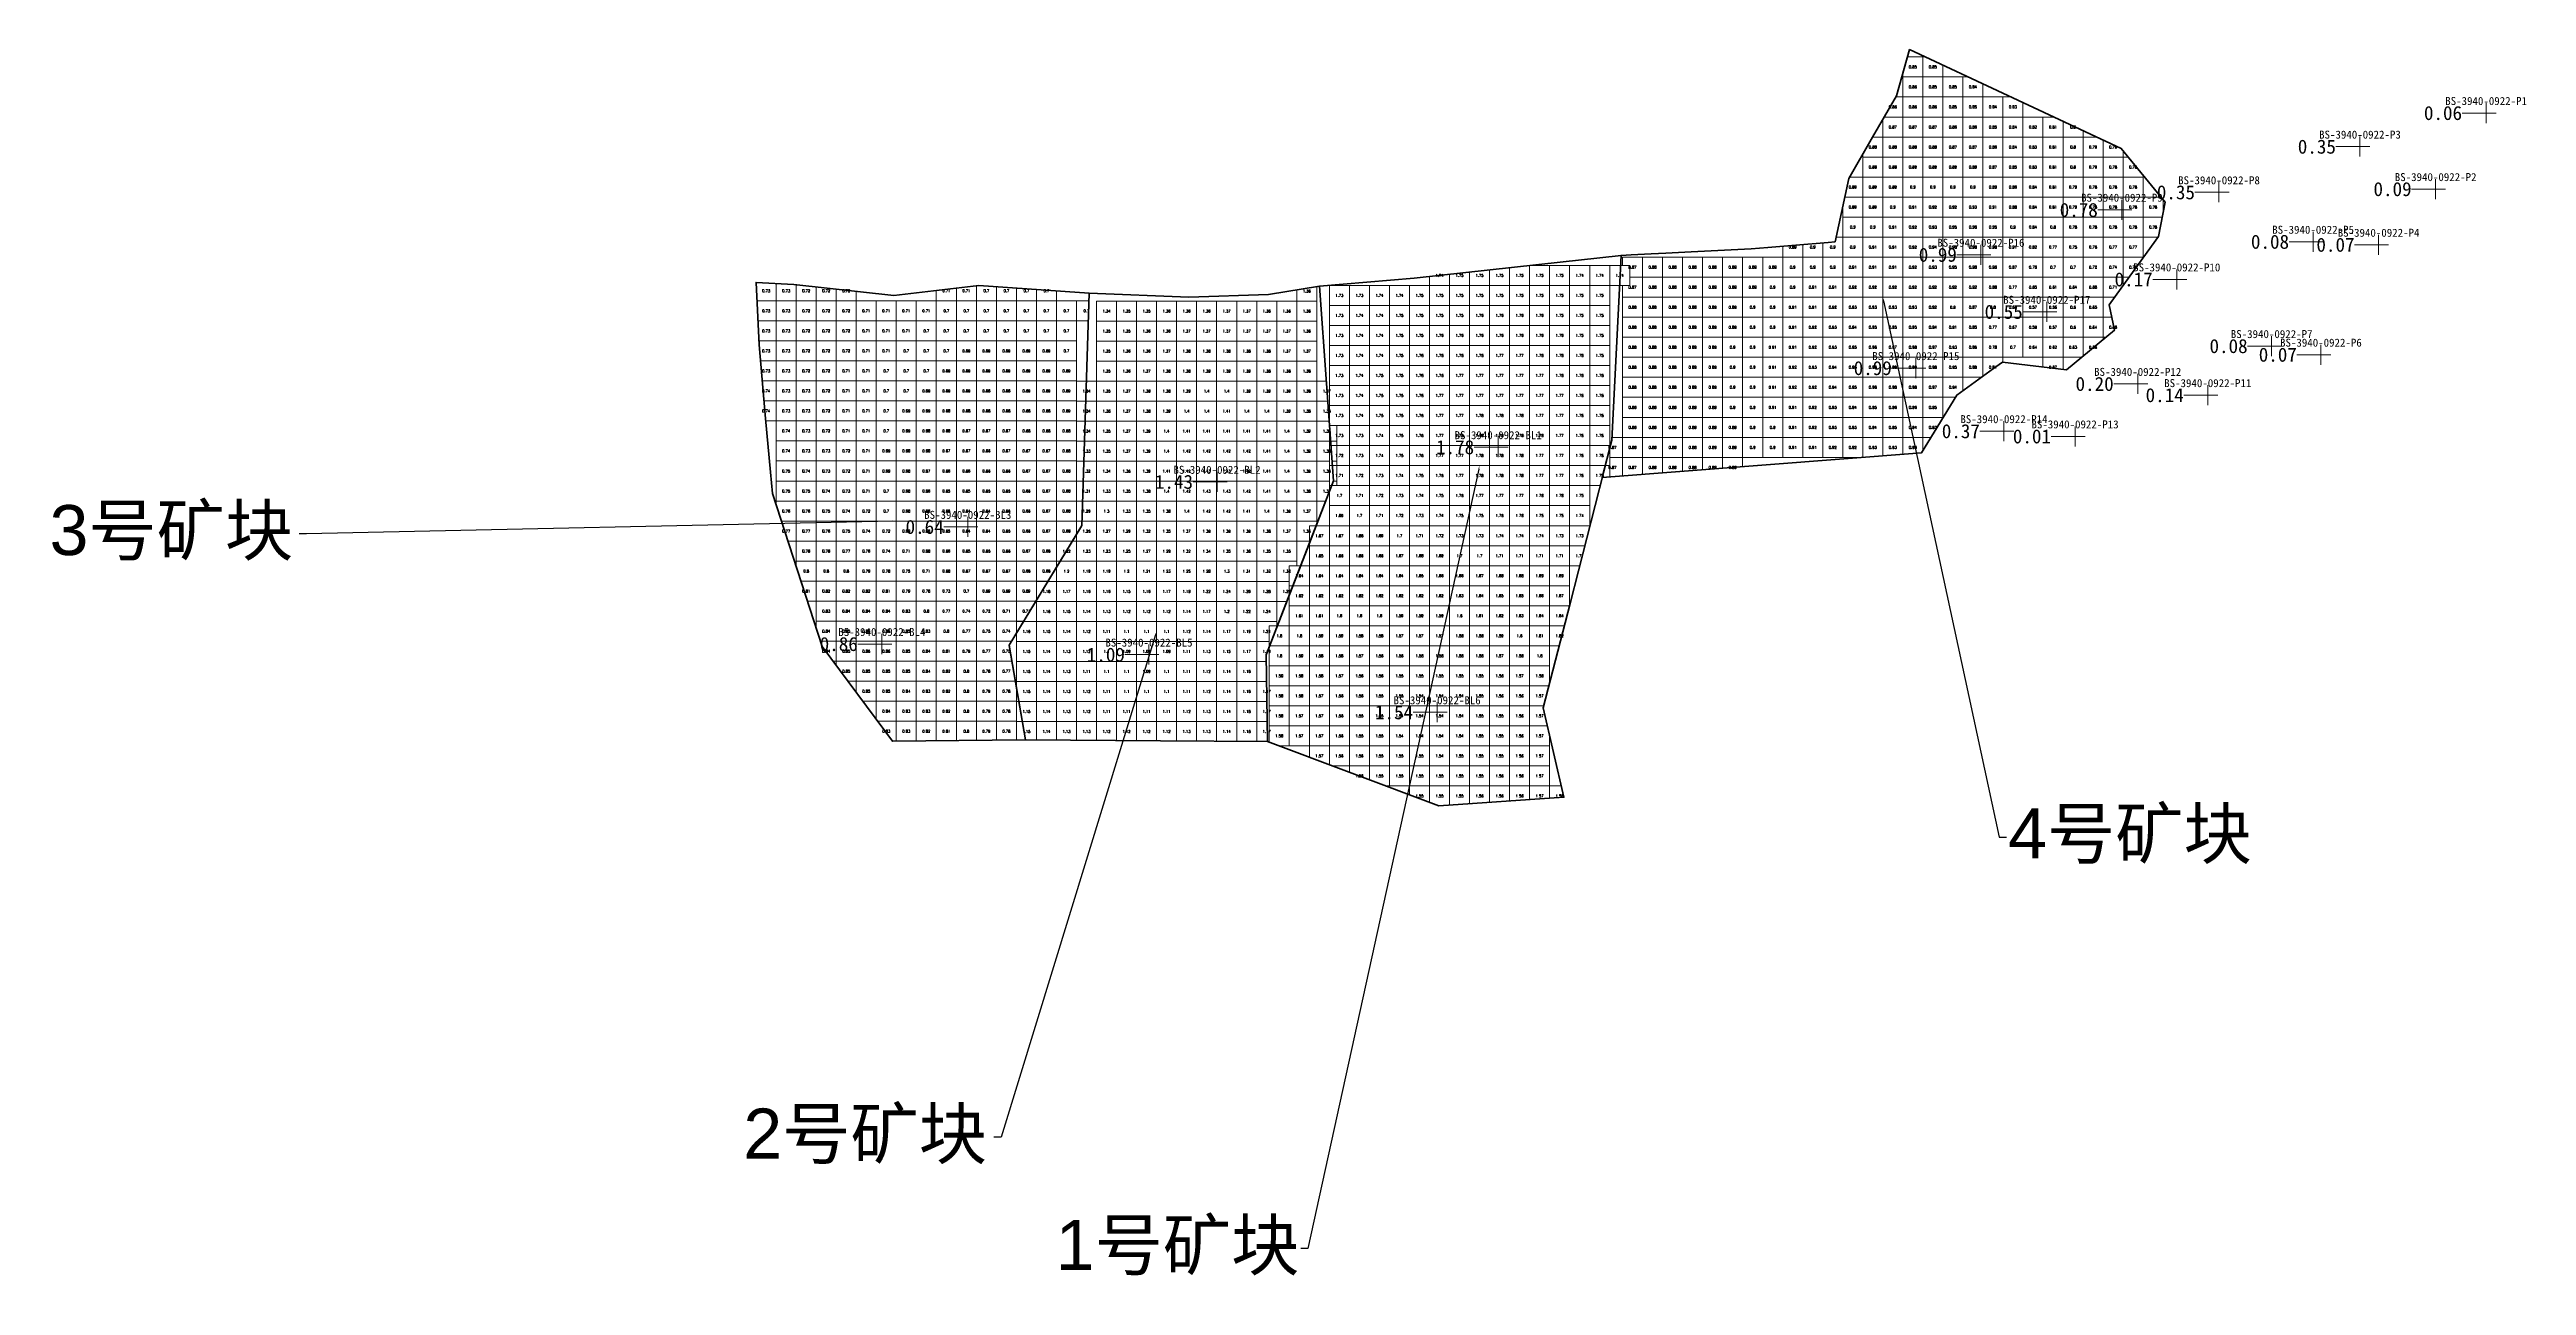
# Model space of a CAD drawing. Header units: inches. Extents: x 469984 to 470107, y 4349588 to 4349650.
import ezdxf
from ezdxf import colors
from ezdxf.entities.mleader import LeaderData, LeaderLine
from ezdxf.enums import TextEntityAlignment as Align
from ezdxf.math import Vec2, Vec3

# ---------------------------------------------------------------- set-up
doc = ezdxf.new("R2010")
doc.units = ezdxf.units.IN
doc.header["$MEASUREMENT"] = 0
for name, color, linetype, lineweight in [('0.500-1.000', 7, 'Continuous', 0), ('1.000-1.500', 7, 'Continuous', 0), ('1.500-3.000', 7, 'Continuous', 0), ('点', 7, 'Continuous', 0), ('爆区方格网', 7, 'Continuous', 0), ('线条', 7, 'Continuous', 0), ('钻孔', 7, 'Continuous', 0)]:
    doc.layers.add(name, color=color, linetype=linetype, lineweight=lineweight)
doc.styles.add('3dmine_textStyle_1', font='txt.shx', dxfattribs={"height": 1, "bigfont": 'gbcbig.shx'})
doc.styles.add('3dmine_textStyle_2', font='', dxfattribs={"height": 1})
doc.styles.get("Standard").update_dxf_attribs({"font": 'arial.ttf'})
doc.styles.get('3dmine_textStyle_2').set_extended_font_data('SimSun-ExtB')

msp = doc.modelspace()

# ---------------------------------------------------------------- hatches: boundary and pattern name
at = {"layer": '钻孔', "linetype": 'Continuous', "lineweight": 0, "true_color": 0x808080, "extrusion": (0, 1, 0)}
for points in [[(-470106.38, 3930.38), (-470105.38, 3930.38), (-470105.38, 3940.38), (-470106.38, 3940.38)], [(-470100.08, 3930.32), (-470099.08, 3930.32), (-470099.08, 3940.32), (-470100.08, 3940.32)], [(-470093.04, 3930.29), (-470092.04, 3930.29), (-470092.04, 3940.29), (-470093.04, 3940.29)], [(-470103.86, 3930.48), (-470102.86, 3930.48), (-470102.86, 3940.48), (-470103.86, 3940.48)], [(-470097.74, 3930.24), (-470096.74, 3930.24), (-470096.74, 3940.24), (-470097.74, 3940.24)], [(-470101.01, 3930.3), (-470100.01, 3930.3), (-470100.01, 3940.3), (-470101.01, 3940.3)], [(-470090.93, 3929.55), (-470089.93, 3929.55), (-470089.93, 3940.55), (-470090.93, 3940.55)], [(-470095.67, 3929.67), (-470094.67, 3929.67), (-470094.67, 3940.67), (-470095.67, 3940.67)], [(-470098.13, 3930.11), (-470097.13, 3930.11), (-470097.13, 3940.11), (-470098.13, 3940.11)], [(-470088.98, 3929.76), (-470087.98, 3929.76), (-470087.98, 3940.76), (-470088.98, 3940.76)], [(-470092.48, 3929.66), (-470091.48, 3929.66), (-470091.48, 3940.66), (-470092.48, 3940.66)], [(-470082.3, 3930.49), (-470081.3, 3930.49), (-470081.3, 3940.49), (-470082.3, 3940.49)], [(-470085.85, 3929.83), (-470084.85, 3929.83), (-470084.85, 3940.83), (-470085.85, 3940.83)]]:
    msp.add_hatch(color=8, dxfattribs=at).paths.add_polyline_path(points, flags=0)
at = {"layer": '钻孔', "linetype": 'Continuous', "lineweight": 0, "true_color": 0x00ffff, "extrusion": (0, 1, 0)}
for points in [[(-470088.19, 3929.53), (-470087.19, 3929.53), (-470087.19, 3940.53), (-470088.19, 3940.53)], [(-470081.15, 3929.68), (-470080.15, 3929.68), (-470080.15, 3940.68), (-470081.15, 3940.68)], [(-470084.44, 3929.72), (-470083.44, 3929.72), (-470083.44, 3940.72), (-470084.44, 3940.72)], [(-470077.9, 3930.27), (-470076.9, 3930.27), (-470076.9, 3940.27), (-470077.9, 3940.27)], [(-470030.55, 3929.9), (-470029.55, 3929.9), (-470029.55, 3932.9), (-470030.55, 3932.9)], [(-470026.26, 3930.27), (-470025.26, 3930.27), (-470025.26, 3931.27), (-470026.26, 3931.27)]]:
    msp.add_hatch(color=4, dxfattribs=at).paths.add_polyline_path(points, flags=0)
at = {"layer": '钻孔', "linetype": 'Continuous', "lineweight": 0, "true_color": 0xff0000, "extrusion": (0, 1, 0)}
for points in [[(-470057.04, 3930.17), (-470056.04, 3930.17), (-470056.04, 3937.17), (-470057.04, 3937.17)], [(-470053.99, 3930.3), (-470052.99, 3930.3), (-470052.99, 3932.3), (-470053.99, 3932.3)]]:
    msp.add_hatch(color=1, dxfattribs=at).paths.add_polyline_path(points, flags=0)
at = {"layer": '钻孔', "linetype": 'Continuous', "lineweight": 0, "true_color": 0x0000ff, "extrusion": (0, 1, 0)}
for points in [[(-470043, 3929.94), (-470042, 3929.94), (-470042, 3934.94), (-470043, 3934.94)], [(-470039.6, 3930.15), (-470038.6, 3930.15), (-470038.6, 3932.15), (-470039.6, 3932.15)]]:
    msp.add_hatch(color=5, dxfattribs=at).paths.add_polyline_path(points, flags=0)

# ---------------------------------------------------------------- linework, layer by layer
at = {"layer": '0.500-1.000', "color": 4, "linetype": 'Continuous', "lineweight": 50, "true_color": 0x00ffff}
for points in [[(470081.49, 4349647.63), (470087.15, 4349644.98), (470089.35, 4349642.3), (470089.02, 4349640.6), (470087.16, 4349638.02), (470086.56, 4349637.18), (470086.82, 4349635.92), (470084.42, 4349633.94), (470081.23, 4349634.32), (470080.78, 4349634), (470078.95, 4349632.66), (470077.19, 4349629.79), (470061.24, 4349628.56), (470061.72, 4349630.42), (470062.18, 4349639.65), (470062.68, 4349639.67), (470063.68, 4349639.72), (470064.42, 4349639.76), (470065.68, 4349639.82), (470066.68, 4349639.88), (470068.68, 4349639.98), (470069.51, 4349640.04), (470070.9, 4349640.16), (470072.52, 4349640.3), (470072.87, 4349640.33), (470073.55, 4349643.49), (470074.74, 4349645.56), (470075.93, 4349647.62), (470076.59, 4349649.93), (470081.49, 4349647.63)], [(470020.87, 4349638.2), (470025.86, 4349637.64), (470030.11, 4349638.14), (470035.62, 4349637.76), (470035.25, 4349626.16), (470031.61, 4349620.19), (470031.64, 4349620.06), (470032.44, 4349615.45), (470025.79, 4349615.38), (470022.28, 4349620.12), (470019.79, 4349627.75), (470019.69, 4349628.83), (470019.45, 4349631.5), (470019.14, 4349635.19), (470018.98, 4349638.3), (470020.87, 4349638.2)]]:
    msp.add_lwpolyline(points, dxfattribs=at)
at = {"layer": '1.000-1.500', "color": 5, "linetype": 'Continuous', "lineweight": 50, "true_color": 0x0000ff}
msp.add_lwpolyline([(470047.82, 4349628.39), (470045.36, 4349622.03), (470044.46, 4349619.7), (470044.52, 4349615.37), (470039.18, 4349615.4), (470032.44, 4349615.45), (470031.61, 4349620.19), (470035.18, 4349626.05), (470035.25, 4349626.16), (470035.62, 4349637.76), (470040.59, 4349637.56), (470044.57, 4349637.69), (470047.12, 4349638.11), (470047.82, 4349628.39)], dxfattribs=at)
at = {"layer": '1.500-3.000', "color": 1, "linetype": 'Continuous', "lineweight": 50, "true_color": 0xff0000}
msp.add_lwpolyline([(470061.72, 4349630.42), (470059.63, 4349622.27), (470058.29, 4349617.05), (470059.32, 4349612.59), (470053.08, 4349612.15), (470044.52, 4349615.37), (470044.46, 4349619.7), (470046.61, 4349625.27), (470047.82, 4349628.39), (470047.12, 4349638.11), (470051.84, 4349638.51), (470058.07, 4349639.19), (470062.18, 4349639.65), (470061.72, 4349630.42)], dxfattribs=at)
at = {"layer": '点', "color": 138, "linetype": 'Continuous', "lineweight": 0, "true_color": 0x004c4c}
for points, elevation in [([(470105.88, 4349646.76), (470104.88, 4349646.76)], 3940.38), ([(470105.38, 4349646.26), (470105.38, 4349647.26)], 3940.38), ([(470099.58, 4349645.08), (470098.58, 4349645.08)], 3940.32), ([(470099.08, 4349644.58), (470099.08, 4349645.58)], 3940.32), ([(470092.54, 4349642.8), (470091.54, 4349642.8)], 3940.29), ([(470092.04, 4349642.3), (470092.04, 4349643.3)], 3940.29), ([(470103.36, 4349642.96), (470102.36, 4349642.96)], 3940.48), ([(470102.86, 4349642.46), (470102.86, 4349643.46)], 3940.48), ([(470087.69, 4349641.92), (470086.69, 4349641.92)], 3940.53), ([(470087.19, 4349641.42), (470087.19, 4349642.42)], 3940.53), ([(470080.15, 4349639.18), (470080.15, 4349640.18)], 3940.68), ([(470097.25, 4349640.33), (470096.25, 4349640.33)], 3940.24), ([(470096.74, 4349639.83), (470096.74, 4349640.83)], 3940.24), ([(470100.51, 4349640.18), (470099.51, 4349640.18)], 3940.3), ([(470100.01, 4349639.68), (470100.01, 4349640.68)], 3940.3), ([(470080.65, 4349639.68), (470079.65, 4349639.68)], 3940.68), ([(470089.93, 4349637.95), (470089.93, 4349638.95)], 3940.55), ([(470090.43, 4349638.45), (470089.43, 4349638.45)], 3940.55), ([(470083.94, 4349636.83), (470082.94, 4349636.83)], 3940.72), ([(470083.44, 4349636.33), (470083.44, 4349637.33)], 3940.72), ([(470095.17, 4349635.12), (470094.17, 4349635.12)], 3940.67), ([(470094.67, 4349634.62), (470094.67, 4349635.62)], 3940.67), ([(470097.13, 4349634.19), (470097.13, 4349635.19)], 3940.11), ([(470077.4, 4349634.02), (470076.4, 4349634.02)], 3940.27), ([(470076.9, 4349633.52), (470076.9, 4349634.52)], 3940.27), ([(470097.63, 4349634.69), (470096.63, 4349634.69)], 3940.11), ([(470088.48, 4349633.23), (470087.48, 4349633.23)], 3940.76), ([(470087.98, 4349632.73), (470087.98, 4349633.73)], 3940.76), ([(470091.98, 4349632.67), (470090.98, 4349632.67)], 3940.66), ([(470091.48, 4349632.17), (470091.48, 4349633.17)], 3940.66), ([(470056.04, 4349629.57), (470056.04, 4349630.57)], 3937.17), ([(470081.8, 4349630.87), (470080.8, 4349630.87)], 3940.49), ([(470081.3, 4349630.37), (470081.3, 4349631.37)], 3940.49), ([(470085.35, 4349630.61), (470084.35, 4349630.61)], 3940.83), ([(470084.85, 4349630.11), (470084.85, 4349631.11)], 3940.83), ([(470056.54, 4349630.07), (470055.54, 4349630.07)], 3937.17), ([(470042.5, 4349628.34), (470041.5, 4349628.34)], 3934.94), ([(470042, 4349627.84), (470042, 4349628.84)], 3934.94), ([(470029.55, 4349625.59), (470029.55, 4349626.59)], 3932.9), ([(470030.05, 4349626.09), (470029.05, 4349626.09)], 3932.9), ([(470025.26, 4349619.74), (470025.26, 4349620.74)], 3931.27), ([(470025.76, 4349620.24), (470024.76, 4349620.24)], 3931.27), ([(470039.1, 4349619.71), (470038.1, 4349619.71)], 3932.15), ([(470038.6, 4349619.21), (470038.6, 4349620.21)], 3932.15), ([(470053.49, 4349616.83), (470052.49, 4349616.83)], 3932.3), ([(470052.99, 4349616.33), (470052.99, 4349617.33)], 3932.3)]:
    msp.add_lwpolyline(points, dxfattribs=dict(at, elevation=elevation))
at = {"layer": '爆区方格网', "color": 4, "linetype": 'Continuous', "lineweight": 0, "true_color": 0x00ffff}
for points, elevation in [([(470077.25, 4349648.56), (470076.25, 4349648.56), (470076.25, 4349648.73), (470076.48, 4349649.56), (470077.25, 4349649.56), (470077.25, 4349648.56)], 3940.53), ([(470078.25, 4349649.15), (470078.25, 4349648.56), (470077.25, 4349648.56), (470077.25, 4349649.56), (470077.37, 4349649.56), (470078.25, 4349649.15)], 3940.53), ([(470076.25, 4349646.56), (470075.32, 4349646.56), (470075.89, 4349647.56), (470076.25, 4349647.56), (470076.25, 4349646.56)], 3940.53), ([(470077.25, 4349647.56), (470076.25, 4349647.56), (470076.25, 4349648.56), (470077.25, 4349648.56), (470077.25, 4349647.56)], 3940.53), ([(470077.25, 4349646.56), (470076.25, 4349646.56), (470076.25, 4349647.56), (470077.25, 4349647.56), (470077.25, 4349646.56)], 3940.53), ([(470078.25, 4349647.56), (470077.25, 4349647.56), (470077.25, 4349648.56), (470078.25, 4349648.56), (470078.25, 4349647.56)], 3940.53), ([(470078.25, 4349646.56), (470077.25, 4349646.56), (470077.25, 4349647.56), (470078.25, 4349647.56), (470078.25, 4349646.56)], 3940.53), ([(470079.25, 4349647.56), (470078.25, 4349647.56), (470078.25, 4349648.56), (470079.25, 4349648.56), (470079.25, 4349647.56)], 3940.53), ([(470079.25, 4349646.56), (470078.25, 4349646.56), (470078.25, 4349647.56), (470079.25, 4349647.56), (470079.25, 4349646.56)], 3940.53), ([(470080.25, 4349648.22), (470080.25, 4349647.56), (470079.25, 4349647.56), (470079.25, 4349648.56), (470079.51, 4349648.56), (470080.25, 4349648.22)], 3940.53), ([(470080.25, 4349646.56), (470079.25, 4349646.56), (470079.25, 4349647.56), (470080.25, 4349647.56), (470080.25, 4349646.56)], 3940.53), ([(470081.25, 4349646.56), (470080.25, 4349646.56), (470080.25, 4349647.56), (470081.25, 4349647.56), (470081.25, 4349646.56)], 3940.53), ([(470082.25, 4349647.28), (470082.25, 4349646.56), (470081.25, 4349646.56), (470081.25, 4349647.56), (470081.64, 4349647.56), (470082.25, 4349647.28)], 3940.53), ([(470076.25, 4349645.56), (470075.25, 4349645.56), (470075.25, 4349646.44), (470075.32, 4349646.56), (470076.25, 4349646.56), (470076.25, 4349645.56)], 3940.53), ([(470077.25, 4349645.56), (470076.25, 4349645.56), (470076.25, 4349646.56), (470077.25, 4349646.56), (470077.25, 4349645.56)], 3940.53), ([(470078.25, 4349645.56), (470077.25, 4349645.56), (470077.25, 4349646.56), (470078.25, 4349646.56), (470078.25, 4349645.56)], 3940.53), ([(470079.25, 4349645.56), (470078.25, 4349645.56), (470078.25, 4349646.56), (470079.25, 4349646.56), (470079.25, 4349645.56)], 3940.53), ([(470080.25, 4349645.56), (470079.25, 4349645.56), (470079.25, 4349646.56), (470080.25, 4349646.56), (470080.25, 4349645.56)], 3940.53), ([(470081.25, 4349645.56), (470080.25, 4349645.56), (470080.25, 4349646.56), (470081.25, 4349646.56), (470081.25, 4349645.56)], 3940.53), ([(470082.25, 4349645.56), (470081.25, 4349645.56), (470081.25, 4349646.56), (470082.25, 4349646.56), (470082.25, 4349645.56)], 3940.53), ([(470083.25, 4349645.56), (470082.25, 4349645.56), (470082.25, 4349646.56), (470083.25, 4349646.56), (470083.25, 4349645.56)], 3940.53), ([(470084.25, 4349646.34), (470084.25, 4349645.56), (470083.25, 4349645.56), (470083.25, 4349646.56), (470083.78, 4349646.56), (470084.25, 4349646.34)], 3940.53), ([(470085.25, 4349645.87), (470085.25, 4349645.56), (470084.25, 4349645.56), (470084.25, 4349646.34), (470085.25, 4349645.87)], 3940.53), ([(470075.25, 4349644.56), (470074.25, 4349644.56), (470074.25, 4349644.7), (470074.74, 4349645.56), (470074.74, 4349645.56), (470075.25, 4349645.56), (470075.25, 4349644.56)], 3940.53), ([(470076.25, 4349644.56), (470075.25, 4349644.56), (470075.25, 4349645.56), (470076.25, 4349645.56), (470076.25, 4349644.56)], 3940.53), ([(470077.25, 4349644.56), (470076.25, 4349644.56), (470076.25, 4349645.56), (470077.25, 4349645.56), (470077.25, 4349644.56)], 3940.53), ([(470078.25, 4349644.56), (470077.25, 4349644.56), (470077.25, 4349645.56), (470078.25, 4349645.56), (470078.25, 4349644.56)], 3940.53), ([(470079.25, 4349644.56), (470078.25, 4349644.56), (470078.25, 4349645.56), (470079.25, 4349645.56), (470079.25, 4349644.56)], 3940.53), ([(470080.25, 4349644.56), (470079.25, 4349644.56), (470079.25, 4349645.56), (470080.25, 4349645.56), (470080.25, 4349644.56)], 3940.53), ([(470081.25, 4349644.56), (470080.25, 4349644.56), (470080.25, 4349645.56), (470081.25, 4349645.56), (470081.25, 4349644.56)], 3940.53), ([(470082.25, 4349644.56), (470081.25, 4349644.56), (470081.25, 4349645.56), (470082.25, 4349645.56), (470082.25, 4349644.56)], 3940.53), ([(470083.25, 4349644.56), (470082.25, 4349644.56), (470082.25, 4349645.56), (470083.25, 4349645.56), (470083.25, 4349644.56)], 3940.53), ([(470084.25, 4349644.56), (470083.25, 4349644.56), (470083.25, 4349645.56), (470084.25, 4349645.56), (470084.25, 4349644.56)], 3940.53), ([(470085.25, 4349644.56), (470084.25, 4349644.56), (470084.25, 4349645.56), (470085.25, 4349645.56), (470085.25, 4349644.56)], 3940.53), ([(470086.25, 4349645.4), (470086.25, 4349644.56), (470085.25, 4349644.56), (470085.25, 4349645.56), (470085.91, 4349645.56), (470086.25, 4349645.4)], 3940.53), ([(470087.15, 4349644.98), (470087.25, 4349644.86), (470087.25, 4349644.56), (470086.25, 4349644.56), (470086.25, 4349645.4), (470087.15, 4349644.98)], 3940.53), ([(470075.25, 4349643.56), (470074.25, 4349643.56), (470074.25, 4349644.56), (470075.25, 4349644.56), (470075.25, 4349643.56)], 3940.53), ([(470076.25, 4349643.56), (470075.25, 4349643.56), (470075.25, 4349644.56), (470076.25, 4349644.56), (470076.25, 4349643.56)], 3940.53), ([(470077.25, 4349643.56), (470076.25, 4349643.56), (470076.25, 4349644.56), (470077.25, 4349644.56), (470077.25, 4349643.56)], 3940.53), ([(470078.25, 4349643.56), (470077.25, 4349643.56), (470077.25, 4349644.56), (470078.25, 4349644.56), (470078.25, 4349643.56)], 3940.53), ([(470079.25, 4349643.56), (470078.25, 4349643.56), (470078.25, 4349644.56), (470079.25, 4349644.56), (470079.25, 4349643.56)], 3940.53), ([(470080.25, 4349643.56), (470079.25, 4349643.56), (470079.25, 4349644.56), (470080.25, 4349644.56), (470080.25, 4349643.56)], 3940.53), ([(470081.25, 4349643.56), (470080.25, 4349643.56), (470080.25, 4349644.56), (470081.25, 4349644.56), (470081.25, 4349643.56)], 3940.53), ([(470082.25, 4349643.56), (470081.25, 4349643.56), (470081.25, 4349644.56), (470082.25, 4349644.56), (470082.25, 4349643.56)], 3940.53), ([(470083.25, 4349643.56), (470082.25, 4349643.56), (470082.25, 4349644.56), (470083.25, 4349644.56), (470083.25, 4349643.56)], 3940.53), ([(470084.25, 4349643.56), (470083.25, 4349643.56), (470083.25, 4349644.56), (470084.25, 4349644.56), (470084.25, 4349643.56)], 3940.53), ([(470085.25, 4349643.56), (470084.25, 4349643.56), (470084.25, 4349644.56), (470085.25, 4349644.56), (470085.25, 4349643.56)], 3940.53), ([(470086.25, 4349643.56), (470085.25, 4349643.56), (470085.25, 4349644.56), (470086.25, 4349644.56), (470086.25, 4349643.56)], 3940.53), ([(470087.25, 4349643.56), (470086.25, 4349643.56), (470086.25, 4349644.56), (470087.25, 4349644.56), (470087.25, 4349643.56)], 3940.53), ([(470088.25, 4349643.64), (470088.25, 4349643.56), (470087.25, 4349643.56), (470087.25, 4349644.56), (470087.49, 4349644.56), (470088.25, 4349643.64)], 3940.53), ([(470074.25, 4349641.56), (470073.25, 4349641.56), (470073.25, 4349642.09), (470073.35, 4349642.56), (470074.25, 4349642.56), (470074.25, 4349641.56)], 3940.53), ([(470074.25, 4349642.56), (470073.35, 4349642.56), (470073.55, 4349643.49), (470073.59, 4349643.56), (470074.25, 4349643.56), (470074.25, 4349642.56)], 3940.53), ([(470075.25, 4349642.56), (470074.25, 4349642.56), (470074.25, 4349643.56), (470075.25, 4349643.56), (470075.25, 4349642.56)], 3940.53), ([(470075.25, 4349641.56), (470074.25, 4349641.56), (470074.25, 4349642.56), (470075.25, 4349642.56), (470075.25, 4349641.56)], 3940.53), ([(470076.25, 4349642.56), (470075.25, 4349642.56), (470075.25, 4349643.56), (470076.25, 4349643.56), (470076.25, 4349642.56)], 3940.53), ([(470076.25, 4349641.56), (470075.25, 4349641.56), (470075.25, 4349642.56), (470076.25, 4349642.56), (470076.25, 4349641.56)], 3940.53), ([(470077.25, 4349642.56), (470076.25, 4349642.56), (470076.25, 4349643.56), (470077.25, 4349643.56), (470077.25, 4349642.56)], 3940.53), ([(470077.25, 4349641.56), (470076.25, 4349641.56), (470076.25, 4349642.56), (470077.25, 4349642.56), (470077.25, 4349641.56)], 3940.53), ([(470078.25, 4349642.56), (470077.25, 4349642.56), (470077.25, 4349643.56), (470078.25, 4349643.56), (470078.25, 4349642.56)], 3940.53), ([(470078.25, 4349641.56), (470077.25, 4349641.56), (470077.25, 4349642.56), (470078.25, 4349642.56), (470078.25, 4349641.56)], 3940.53), ([(470079.25, 4349642.56), (470078.25, 4349642.56), (470078.25, 4349643.56), (470079.25, 4349643.56), (470079.25, 4349642.56)], 3940.53), ([(470079.25, 4349641.56), (470078.25, 4349641.56), (470078.25, 4349642.56), (470079.25, 4349642.56), (470079.25, 4349641.56)], 3940.53), ([(470080.25, 4349642.56), (470079.25, 4349642.56), (470079.25, 4349643.56), (470080.25, 4349643.56), (470080.25, 4349642.56)], 3940.53), ([(470080.25, 4349641.56), (470079.25, 4349641.56), (470079.25, 4349642.56), (470080.25, 4349642.56), (470080.25, 4349641.56)], 3940.53), ([(470081.25, 4349642.56), (470080.25, 4349642.56), (470080.25, 4349643.56), (470081.25, 4349643.56), (470081.25, 4349642.56)], 3940.53), ([(470081.25, 4349641.56), (470080.25, 4349641.56), (470080.25, 4349642.56), (470081.25, 4349642.56), (470081.25, 4349641.56)], 3940.53), ([(470082.25, 4349642.56), (470081.25, 4349642.56), (470081.25, 4349643.56), (470082.25, 4349643.56), (470082.25, 4349642.56)], 3940.53), ([(470082.25, 4349641.56), (470081.25, 4349641.56), (470081.25, 4349642.56), (470082.25, 4349642.56), (470082.25, 4349641.56)], 3940.53), ([(470083.25, 4349642.56), (470082.25, 4349642.56), (470082.25, 4349643.56), (470083.25, 4349643.56), (470083.25, 4349642.56)], 3940.53), ([(470083.25, 4349641.56), (470082.25, 4349641.56), (470082.25, 4349642.56), (470083.25, 4349642.56), (470083.25, 4349641.56)], 3940.53), ([(470084.25, 4349642.56), (470083.25, 4349642.56), (470083.25, 4349643.56), (470084.25, 4349643.56), (470084.25, 4349642.56)], 3940.53), ([(470084.25, 4349641.56), (470083.25, 4349641.56), (470083.25, 4349642.56), (470084.25, 4349642.56), (470084.25, 4349641.56)], 3940.53), ([(470085.25, 4349642.56), (470084.25, 4349642.56), (470084.25, 4349643.56), (470085.25, 4349643.56), (470085.25, 4349642.56)], 3940.53), ([(470085.25, 4349641.56), (470084.25, 4349641.56), (470084.25, 4349642.56), (470085.25, 4349642.56), (470085.25, 4349641.56)], 3940.53), ([(470086.25, 4349642.56), (470085.25, 4349642.56), (470085.25, 4349643.56), (470086.25, 4349643.56), (470086.25, 4349642.56)], 3940.53), ([(470086.25, 4349641.56), (470085.25, 4349641.56), (470085.25, 4349642.56), (470086.25, 4349642.56), (470086.25, 4349641.56)], 3940.53), ([(470087.25, 4349642.56), (470086.25, 4349642.56), (470086.25, 4349643.56), (470087.25, 4349643.56), (470087.25, 4349642.56)], 3940.53), ([(470087.25, 4349641.56), (470086.25, 4349641.56), (470086.25, 4349642.56), (470087.25, 4349642.56), (470087.25, 4349641.56)], 3940.53), ([(470088.25, 4349642.56), (470087.25, 4349642.56), (470087.25, 4349643.56), (470088.25, 4349643.56), (470088.25, 4349642.56)], 3940.53), ([(470088.25, 4349641.56), (470087.25, 4349641.56), (470087.25, 4349642.56), (470088.25, 4349642.56), (470088.25, 4349641.56)], 3940.53), ([(470089.25, 4349642.42), (470089.25, 4349641.77), (470089.21, 4349641.56), (470088.25, 4349641.56), (470088.25, 4349642.56), (470089.13, 4349642.56), (470089.25, 4349642.42)], 3940.53), ([(470074.25, 4349640.56), (470073.25, 4349640.56), (470073.25, 4349641.56), (470074.25, 4349641.56), (470074.25, 4349640.56)], 3940.53), ([(470075.25, 4349640.56), (470074.25, 4349640.56), (470074.25, 4349641.56), (470075.25, 4349641.56), (470075.25, 4349640.56)], 3940.53), ([(470076.25, 4349640.56), (470075.25, 4349640.56), (470075.25, 4349641.56), (470076.25, 4349641.56), (470076.25, 4349640.56)], 3940.53), ([(470077.25, 4349640.56), (470076.25, 4349640.56), (470076.25, 4349641.56), (470077.25, 4349641.56), (470077.25, 4349640.56)], 3940.53), ([(470078.25, 4349640.56), (470077.25, 4349640.56), (470077.25, 4349641.56), (470078.25, 4349641.56), (470078.25, 4349640.56)], 3940.53), ([(470079.25, 4349640.56), (470078.25, 4349640.56), (470078.25, 4349641.56), (470079.25, 4349641.56), (470079.25, 4349640.56)], 3940.53), ([(470080.25, 4349640.56), (470079.25, 4349640.56), (470079.25, 4349641.56), (470080.25, 4349641.56), (470080.25, 4349640.56)], 3940.53), ([(470081.25, 4349640.56), (470080.25, 4349640.56), (470080.25, 4349641.56), (470081.25, 4349641.56), (470081.25, 4349640.56)], 3940.53), ([(470082.25, 4349640.56), (470081.25, 4349640.56), (470081.25, 4349641.56), (470082.25, 4349641.56), (470082.25, 4349640.56)], 3940.53), ([(470083.25, 4349640.56), (470082.25, 4349640.56), (470082.25, 4349641.56), (470083.25, 4349641.56), (470083.25, 4349640.56)], 3940.53), ([(470084.25, 4349640.56), (470083.25, 4349640.56), (470083.25, 4349641.56), (470084.25, 4349641.56), (470084.25, 4349640.56)], 3940.53), ([(470085.25, 4349640.56), (470084.25, 4349640.56), (470084.25, 4349641.56), (470085.25, 4349641.56), (470085.25, 4349640.56)], 3940.53), ([(470086.25, 4349640.56), (470085.25, 4349640.56), (470085.25, 4349641.56), (470086.25, 4349641.56), (470086.25, 4349640.56)], 3940.53), ([(470087.25, 4349640.56), (470086.25, 4349640.56), (470086.25, 4349641.56), (470087.25, 4349641.56), (470087.25, 4349640.56)], 3940.53), ([(470088.25, 4349640.56), (470087.25, 4349640.56), (470087.25, 4349641.56), (470088.25, 4349641.56), (470088.25, 4349640.56)], 3940.53), ([(470089.02, 4349640.6), (470089, 4349640.56), (470088.25, 4349640.56), (470088.25, 4349641.56), (470089.21, 4349641.56), (470089.02, 4349640.6)], 3940.53), ([(470071.25, 4349639.56), (470070.25, 4349639.56), (470070.25, 4349640.1), (470070.9, 4349640.16), (470071.25, 4349640.19), (470071.25, 4349639.56)], 3940.53), ([(470072.25, 4349639.56), (470071.25, 4349639.56), (470071.25, 4349640.19), (470072.25, 4349640.28), (470072.25, 4349639.56)], 3940.53), ([(470073.25, 4349639.56), (470072.25, 4349639.56), (470072.25, 4349640.28), (470072.52, 4349640.3), (470072.87, 4349640.33), (470072.92, 4349640.56), (470073.25, 4349640.56), (470073.25, 4349639.56)], 3940.53), ([(470074.25, 4349639.56), (470073.25, 4349639.56), (470073.25, 4349640.56), (470074.25, 4349640.56), (470074.25, 4349639.56)], 3940.53), ([(470075.25, 4349639.56), (470074.25, 4349639.56), (470074.25, 4349640.56), (470075.25, 4349640.56), (470075.25, 4349639.56)], 3940.53), ([(470076.25, 4349639.56), (470075.25, 4349639.56), (470075.25, 4349640.56), (470076.25, 4349640.56), (470076.25, 4349639.56)], 3940.53), ([(470077.25, 4349639.56), (470076.25, 4349639.56), (470076.25, 4349640.56), (470077.25, 4349640.56), (470077.25, 4349639.56)], 3940.53), ([(470078.25, 4349639.56), (470077.25, 4349639.56), (470077.25, 4349640.56), (470078.25, 4349640.56), (470078.25, 4349639.56)], 3940.53), ([(470079.25, 4349639.56), (470078.25, 4349639.56), (470078.25, 4349640.56), (470079.25, 4349640.56), (470079.25, 4349639.56)], 3940.53), ([(470080.25, 4349639.56), (470079.25, 4349639.56), (470079.25, 4349640.56), (470080.25, 4349640.56), (470080.25, 4349639.56)], 3940.53), ([(470081.25, 4349639.56), (470080.25, 4349639.56), (470080.25, 4349640.56), (470081.25, 4349640.56), (470081.25, 4349639.56)], 3940.53), ([(470082.25, 4349639.56), (470081.25, 4349639.56), (470081.25, 4349640.56), (470082.25, 4349640.56), (470082.25, 4349639.56)], 3940.53), ([(470083.25, 4349639.56), (470082.25, 4349639.56), (470082.25, 4349640.56), (470083.25, 4349640.56), (470083.25, 4349639.56)], 3940.53), ([(470084.25, 4349639.56), (470083.25, 4349639.56), (470083.25, 4349640.56), (470084.25, 4349640.56), (470084.25, 4349639.56)], 3940.53), ([(470085.25, 4349639.56), (470084.25, 4349639.56), (470084.25, 4349640.56), (470085.25, 4349640.56), (470085.25, 4349639.56)], 3940.53), ([(470086.25, 4349639.56), (470085.25, 4349639.56), (470085.25, 4349640.56), (470086.25, 4349640.56), (470086.25, 4349639.56)], 3940.53), ([(470087.25, 4349639.56), (470086.25, 4349639.56), (470086.25, 4349640.56), (470087.25, 4349640.56), (470087.25, 4349639.56)], 3940.53), ([(470088.25, 4349639.56), (470087.25, 4349639.56), (470087.25, 4349640.56), (470088.25, 4349640.56), (470088.25, 4349639.56)], 3940.53), ([(470063.25, 4349638.56), (470062.61, 4349638.56), (470062.61, 4349639.15), (470062.25, 4349639.15), (470062.25, 4349639.56), (470063.25, 4349639.56), (470063.25, 4349638.56)], 3940.53), ([(470064.25, 4349638.56), (470063.25, 4349638.56), (470063.25, 4349639.56), (470064.25, 4349639.56), (470064.25, 4349638.56)], 3940.53), ([(470065.25, 4349638.56), (470064.25, 4349638.56), (470064.25, 4349639.56), (470065.25, 4349639.56), (470065.25, 4349638.56)], 3940.53), ([(470066.25, 4349638.56), (470065.25, 4349638.56), (470065.25, 4349639.56), (470066.25, 4349639.56), (470066.25, 4349638.56)], 3940.53), ([(470067.25, 4349638.56), (470066.25, 4349638.56), (470066.25, 4349639.56), (470067.25, 4349639.56), (470067.25, 4349638.56)], 3940.53), ([(470068.25, 4349638.56), (470067.25, 4349638.56), (470067.25, 4349639.56), (470068.25, 4349639.56), (470068.25, 4349638.56)], 3940.53), ([(470069.25, 4349638.56), (470068.25, 4349638.56), (470068.25, 4349639.56), (470069.25, 4349639.56), (470069.25, 4349638.56)], 3940.53), ([(470070.25, 4349638.56), (470069.25, 4349638.56), (470069.25, 4349639.56), (470070.25, 4349639.56), (470070.25, 4349638.56)], 3940.53), ([(470071.25, 4349638.56), (470070.25, 4349638.56), (470070.25, 4349639.56), (470071.25, 4349639.56), (470071.25, 4349638.56)], 3940.53), ([(470072.25, 4349638.56), (470071.25, 4349638.56), (470071.25, 4349639.56), (470072.25, 4349639.56), (470072.25, 4349638.56)], 3940.53), ([(470073.25, 4349638.56), (470072.25, 4349638.56), (470072.25, 4349639.56), (470073.25, 4349639.56), (470073.25, 4349638.56)], 3940.53), ([(470074.25, 4349638.56), (470073.25, 4349638.56), (470073.25, 4349639.56), (470074.25, 4349639.56), (470074.25, 4349638.56)], 3940.53), ([(470075.25, 4349638.56), (470074.25, 4349638.56), (470074.25, 4349639.56), (470075.25, 4349639.56), (470075.25, 4349638.56)], 3940.53), ([(470076.25, 4349638.56), (470075.25, 4349638.56), (470075.25, 4349639.56), (470076.25, 4349639.56), (470076.25, 4349638.56)], 3940.53), ([(470077.25, 4349638.56), (470076.25, 4349638.56), (470076.25, 4349639.56), (470077.25, 4349639.56), (470077.25, 4349638.56)], 3940.53), ([(470078.25, 4349638.56), (470077.25, 4349638.56), (470077.25, 4349639.56), (470078.25, 4349639.56), (470078.25, 4349638.56)], 3940.53), ([(470079.25, 4349638.56), (470078.25, 4349638.56), (470078.25, 4349639.56), (470079.25, 4349639.56), (470079.25, 4349638.56)], 3940.53), ([(470080.25, 4349638.56), (470079.25, 4349638.56), (470079.25, 4349639.56), (470080.25, 4349639.56), (470080.25, 4349638.56)], 3940.53), ([(470081.25, 4349638.56), (470080.25, 4349638.56), (470080.25, 4349639.56), (470081.25, 4349639.56), (470081.25, 4349638.56)], 3940.53), ([(470082.25, 4349638.56), (470081.25, 4349638.56), (470081.25, 4349639.56), (470082.25, 4349639.56), (470082.25, 4349638.56)], 3940.53), ([(470083.25, 4349638.56), (470082.25, 4349638.56), (470082.25, 4349639.56), (470083.25, 4349639.56), (470083.25, 4349638.56)], 3940.53), ([(470084.25, 4349638.56), (470083.25, 4349638.56), (470083.25, 4349639.56), (470084.25, 4349639.56), (470084.25, 4349638.56)], 3940.53), ([(470085.25, 4349638.56), (470084.25, 4349638.56), (470084.25, 4349639.56), (470085.25, 4349639.56), (470085.25, 4349638.56)], 3940.53), ([(470086.25, 4349638.56), (470085.25, 4349638.56), (470085.25, 4349639.56), (470086.25, 4349639.56), (470086.25, 4349638.56)], 3940.53), ([(470087.25, 4349638.56), (470086.25, 4349638.56), (470086.25, 4349639.56), (470087.25, 4349639.56), (470087.25, 4349638.56)], 3940.53), ([(470088.25, 4349639.52), (470087.56, 4349638.56), (470087.25, 4349638.56), (470087.25, 4349639.56), (470088.25, 4349639.56), (470088.25, 4349639.52)], 3940.53), ([(470019.98, 4349638.25), (470019.98, 4349637.38), (470019.03, 4349637.38), (470018.98, 4349638.28), (470018.98, 4349638.3), (470019.98, 4349638.25)], 3931.27), ([(470020.87, 4349638.2), (470020.98, 4349638.19), (470020.98, 4349637.38), (470019.98, 4349637.38), (470019.98, 4349638.25), (470020.87, 4349638.2)], 3931.27), ([(470021.98, 4349638.08), (470021.98, 4349637.38), (470020.98, 4349637.38), (470020.98, 4349638.19), (470021.98, 4349638.08)], 3931.27), ([(470022.98, 4349637.96), (470022.98, 4349637.38), (470021.98, 4349637.38), (470021.98, 4349638.08), (470022.98, 4349637.96)], 3931.27), ([(470023.98, 4349637.85), (470023.98, 4349637.38), (470022.98, 4349637.38), (470022.98, 4349637.96), (470023.98, 4349637.85)], 3931.27), ([(470028.98, 4349637.38), (470027.98, 4349637.38), (470027.98, 4349637.89), (470028.98, 4349638.01), (470028.98, 4349637.38)], 3931.27), ([(470029.98, 4349637.38), (470028.98, 4349637.38), (470028.98, 4349638.01), (470029.98, 4349638.12), (470029.98, 4349637.38)], 3931.27), ([(470030.98, 4349638.08), (470030.98, 4349637.38), (470029.98, 4349637.38), (470029.98, 4349638.12), (470030.11, 4349638.14), (470030.98, 4349638.08)], 3931.27), ([(470031.98, 4349638.01), (470031.98, 4349637.38), (470030.98, 4349637.38), (470030.98, 4349638.08), (470031.98, 4349638.01)], 3931.27), ([(470032.98, 4349637.94), (470032.98, 4349637.38), (470031.98, 4349637.38), (470031.98, 4349638.01), (470032.98, 4349637.94)], 3931.27), ([(470033.98, 4349637.87), (470033.98, 4349637.38), (470032.98, 4349637.38), (470032.98, 4349637.94), (470033.98, 4349637.87)], 3931.27), ([(470063.25, 4349637.56), (470062.25, 4349637.56), (470062.25, 4349638.15), (470062.61, 4349638.15), (470062.61, 4349638.56), (470063.25, 4349638.56), (470063.25, 4349637.56)], 3940.53), ([(470064.25, 4349637.56), (470063.25, 4349637.56), (470063.25, 4349638.56), (470064.25, 4349638.56), (470064.25, 4349637.56)], 3940.53), ([(470065.25, 4349637.56), (470064.25, 4349637.56), (470064.25, 4349638.56), (470065.25, 4349638.56), (470065.25, 4349637.56)], 3940.53), ([(470066.25, 4349637.56), (470065.25, 4349637.56), (470065.25, 4349638.56), (470066.25, 4349638.56), (470066.25, 4349637.56)], 3940.53), ([(470067.25, 4349637.56), (470066.25, 4349637.56), (470066.25, 4349638.56), (470067.25, 4349638.56), (470067.25, 4349637.56)], 3940.53), ([(470068.25, 4349637.56), (470067.25, 4349637.56), (470067.25, 4349638.56), (470068.25, 4349638.56), (470068.25, 4349637.56)], 3940.53), ([(470069.25, 4349637.56), (470068.25, 4349637.56), (470068.25, 4349638.56), (470069.25, 4349638.56), (470069.25, 4349637.56)], 3940.53), ([(470070.25, 4349637.56), (470069.25, 4349637.56), (470069.25, 4349638.56), (470070.25, 4349638.56), (470070.25, 4349637.56)], 3940.53), ([(470071.25, 4349637.56), (470070.25, 4349637.56), (470070.25, 4349638.56), (470071.25, 4349638.56), (470071.25, 4349637.56)], 3940.53), ([(470072.25, 4349637.56), (470071.25, 4349637.56), (470071.25, 4349638.56), (470072.25, 4349638.56), (470072.25, 4349637.56)], 3940.53), ([(470073.25, 4349637.56), (470072.25, 4349637.56), (470072.25, 4349638.56), (470073.25, 4349638.56), (470073.25, 4349637.56)], 3940.53), ([(470074.25, 4349637.56), (470073.25, 4349637.56), (470073.25, 4349638.56), (470074.25, 4349638.56), (470074.25, 4349637.56)], 3940.53), ([(470075.25, 4349637.56), (470074.25, 4349637.56), (470074.25, 4349638.56), (470075.25, 4349638.56), (470075.25, 4349637.56)], 3940.53), ([(470076.25, 4349637.56), (470075.25, 4349637.56), (470075.25, 4349638.56), (470076.25, 4349638.56), (470076.25, 4349637.56)], 3940.53), ([(470077.25, 4349637.56), (470076.25, 4349637.56), (470076.25, 4349638.56), (470077.25, 4349638.56), (470077.25, 4349637.56)], 3940.53), ([(470078.25, 4349637.56), (470077.25, 4349637.56), (470077.25, 4349638.56), (470078.25, 4349638.56), (470078.25, 4349637.56)], 3940.53), ([(470079.25, 4349637.56), (470078.25, 4349637.56), (470078.25, 4349638.56), (470079.25, 4349638.56), (470079.25, 4349637.56)], 3940.53), ([(470080.25, 4349637.56), (470079.25, 4349637.56), (470079.25, 4349638.56), (470080.25, 4349638.56), (470080.25, 4349637.56)], 3940.53), ([(470081.25, 4349637.56), (470080.25, 4349637.56), (470080.25, 4349638.56), (470081.25, 4349638.56), (470081.25, 4349637.56)], 3940.53), ([(470082.25, 4349637.56), (470081.25, 4349637.56), (470081.25, 4349638.56), (470082.25, 4349638.56), (470082.25, 4349637.56)], 3940.53), ([(470083.25, 4349637.56), (470082.25, 4349637.56), (470082.25, 4349638.56), (470083.25, 4349638.56), (470083.25, 4349637.56)], 3940.53), ([(470084.25, 4349637.56), (470083.25, 4349637.56), (470083.25, 4349638.56), (470084.25, 4349638.56), (470084.25, 4349637.56)], 3940.53), ([(470085.25, 4349637.56), (470084.25, 4349637.56), (470084.25, 4349638.56), (470085.25, 4349638.56), (470085.25, 4349637.56)], 3940.53), ([(470086.25, 4349637.56), (470085.25, 4349637.56), (470085.25, 4349638.56), (470086.25, 4349638.56), (470086.25, 4349637.56)], 3940.53), ([(470087.25, 4349638.13), (470087.16, 4349638.02), (470086.84, 4349637.56), (470086.25, 4349637.56), (470086.25, 4349638.56), (470087.25, 4349638.56), (470087.25, 4349638.13)], 3940.53), ([(470019.98, 4349636.38), (470019.08, 4349636.38), (470019.03, 4349637.38), (470019.98, 4349637.38), (470019.98, 4349636.38)], 3931.27), ([(470019.98, 4349635.38), (470019.13, 4349635.38), (470019.08, 4349636.38), (470019.98, 4349636.38), (470019.98, 4349635.38)], 3931.27), ([(470020.98, 4349636.38), (470019.98, 4349636.38), (470019.98, 4349637.38), (470020.98, 4349637.38), (470020.98, 4349636.38)], 3931.27), ([(470020.98, 4349635.38), (470019.98, 4349635.38), (470019.98, 4349636.38), (470020.98, 4349636.38), (470020.98, 4349635.38)], 3931.27), ([(470021.98, 4349636.38), (470020.98, 4349636.38), (470020.98, 4349637.38), (470021.98, 4349637.38), (470021.98, 4349636.38)], 3931.27), ([(470021.98, 4349635.38), (470020.98, 4349635.38), (470020.98, 4349636.38), (470021.98, 4349636.38), (470021.98, 4349635.38)], 3931.27), ([(470022.98, 4349636.38), (470021.98, 4349636.38), (470021.98, 4349637.38), (470022.98, 4349637.38), (470022.98, 4349636.38)], 3931.27), ([(470022.98, 4349635.38), (470021.98, 4349635.38), (470021.98, 4349636.38), (470022.98, 4349636.38), (470022.98, 4349635.38)], 3931.27), ([(470023.98, 4349636.38), (470022.98, 4349636.38), (470022.98, 4349637.38), (470023.98, 4349637.38), (470023.98, 4349636.38)], 3931.27), ([(470023.98, 4349635.38), (470022.98, 4349635.38), (470022.98, 4349636.38), (470023.98, 4349636.38), (470023.98, 4349635.38)], 3931.27), ([(470024.98, 4349636.38), (470023.98, 4349636.38), (470023.98, 4349637.38), (470024.98, 4349637.38), (470024.98, 4349636.38)], 3931.27), ([(470024.98, 4349635.38), (470023.98, 4349635.38), (470023.98, 4349636.38), (470024.98, 4349636.38), (470024.98, 4349635.38)], 3931.27), ([(470025.98, 4349636.38), (470024.98, 4349636.38), (470024.98, 4349637.38), (470025.98, 4349637.38), (470025.98, 4349636.38)], 3931.27), ([(470025.98, 4349635.38), (470024.98, 4349635.38), (470024.98, 4349636.38), (470025.98, 4349636.38), (470025.98, 4349635.38)], 3931.27), ([(470026.98, 4349636.38), (470025.98, 4349636.38), (470025.98, 4349637.38), (470026.98, 4349637.38), (470026.98, 4349636.38)], 3931.27), ([(470026.98, 4349635.38), (470025.98, 4349635.38), (470025.98, 4349636.38), (470026.98, 4349636.38), (470026.98, 4349635.38)], 3931.27), ([(470027.98, 4349636.38), (470026.98, 4349636.38), (470026.98, 4349637.38), (470027.98, 4349637.38), (470027.98, 4349636.38)], 3931.27), ([(470027.98, 4349635.38), (470026.98, 4349635.38), (470026.98, 4349636.38), (470027.98, 4349636.38), (470027.98, 4349635.38)], 3931.27), ([(470028.98, 4349636.38), (470027.98, 4349636.38), (470027.98, 4349637.38), (470028.98, 4349637.38), (470028.98, 4349636.38)], 3931.27), ([(470028.98, 4349635.38), (470027.98, 4349635.38), (470027.98, 4349636.38), (470028.98, 4349636.38), (470028.98, 4349635.38)], 3931.27), ([(470029.98, 4349636.38), (470028.98, 4349636.38), (470028.98, 4349637.38), (470029.98, 4349637.38), (470029.98, 4349636.38)], 3931.27), ([(470029.98, 4349635.38), (470028.98, 4349635.38), (470028.98, 4349636.38), (470029.98, 4349636.38), (470029.98, 4349635.38)], 3931.27), ([(470030.98, 4349636.38), (470029.98, 4349636.38), (470029.98, 4349637.38), (470030.98, 4349637.38), (470030.98, 4349636.38)], 3931.27), ([(470030.98, 4349635.38), (470029.98, 4349635.38), (470029.98, 4349636.38), (470030.98, 4349636.38), (470030.98, 4349635.38)], 3931.27), ([(470031.98, 4349636.38), (470030.98, 4349636.38), (470030.98, 4349637.38), (470031.98, 4349637.38), (470031.98, 4349636.38)], 3931.27), ([(470031.98, 4349635.38), (470030.98, 4349635.38), (470030.98, 4349636.38), (470031.98, 4349636.38), (470031.98, 4349635.38)], 3931.27), ([(470032.98, 4349636.38), (470031.98, 4349636.38), (470031.98, 4349637.38), (470032.98, 4349637.38), (470032.98, 4349636.38)], 3931.27), ([(470032.98, 4349635.38), (470031.98, 4349635.38), (470031.98, 4349636.38), (470032.98, 4349636.38), (470032.98, 4349635.38)], 3931.27), ([(470033.98, 4349636.38), (470032.98, 4349636.38), (470032.98, 4349637.38), (470033.98, 4349637.38), (470033.98, 4349636.38)], 3931.27), ([(470033.98, 4349635.38), (470032.98, 4349635.38), (470032.98, 4349636.38), (470033.98, 4349636.38), (470033.98, 4349635.38)], 3931.27), ([(470034.98, 4349636.38), (470033.98, 4349636.38), (470033.98, 4349637.38), (470034.98, 4349637.38), (470034.98, 4349636.38)], 3931.27), ([(470034.98, 4349635.38), (470033.98, 4349635.38), (470033.98, 4349636.38), (470034.98, 4349636.38), (470034.98, 4349635.38)], 3931.27), ([(470035.57, 4349636.38), (470034.98, 4349636.38), (470034.98, 4349637.38), (470035.61, 4349637.38), (470035.57, 4349636.38)], 3931.27), ([(470063.25, 4349636.56), (470062.25, 4349636.56), (470062.25, 4349637.56), (470063.25, 4349637.56), (470063.25, 4349636.56)], 3940.53), ([(470063.25, 4349635.56), (470062.25, 4349635.56), (470062.25, 4349636.56), (470063.25, 4349636.56), (470063.25, 4349635.56)], 3940.53), ([(470064.25, 4349636.56), (470063.25, 4349636.56), (470063.25, 4349637.56), (470064.25, 4349637.56), (470064.25, 4349636.56)], 3940.53), ([(470064.25, 4349635.56), (470063.25, 4349635.56), (470063.25, 4349636.56), (470064.25, 4349636.56), (470064.25, 4349635.56)], 3940.53), ([(470065.25, 4349636.56), (470064.25, 4349636.56), (470064.25, 4349637.56), (470065.25, 4349637.56), (470065.25, 4349636.56)], 3940.53), ([(470065.25, 4349635.56), (470064.25, 4349635.56), (470064.25, 4349636.56), (470065.25, 4349636.56), (470065.25, 4349635.56)], 3940.53), ([(470066.25, 4349636.56), (470065.25, 4349636.56), (470065.25, 4349637.56), (470066.25, 4349637.56), (470066.25, 4349636.56)], 3940.53), ([(470066.25, 4349635.56), (470065.25, 4349635.56), (470065.25, 4349636.56), (470066.25, 4349636.56), (470066.25, 4349635.56)], 3940.53), ([(470067.25, 4349636.56), (470066.25, 4349636.56), (470066.25, 4349637.56), (470067.25, 4349637.56), (470067.25, 4349636.56)], 3940.53), ([(470067.25, 4349635.56), (470066.25, 4349635.56), (470066.25, 4349636.56), (470067.25, 4349636.56), (470067.25, 4349635.56)], 3940.53), ([(470068.25, 4349636.56), (470067.25, 4349636.56), (470067.25, 4349637.56), (470068.25, 4349637.56), (470068.25, 4349636.56)], 3940.53), ([(470068.25, 4349635.56), (470067.25, 4349635.56), (470067.25, 4349636.56), (470068.25, 4349636.56), (470068.25, 4349635.56)], 3940.53), ([(470069.25, 4349636.56), (470068.25, 4349636.56), (470068.25, 4349637.56), (470069.25, 4349637.56), (470069.25, 4349636.56)], 3940.53), ([(470069.25, 4349635.56), (470068.25, 4349635.56), (470068.25, 4349636.56), (470069.25, 4349636.56), (470069.25, 4349635.56)], 3940.53), ([(470070.25, 4349636.56), (470069.25, 4349636.56), (470069.25, 4349637.56), (470070.25, 4349637.56), (470070.25, 4349636.56)], 3940.53), ([(470070.25, 4349635.56), (470069.25, 4349635.56), (470069.25, 4349636.56), (470070.25, 4349636.56), (470070.25, 4349635.56)], 3940.53), ([(470071.25, 4349636.56), (470070.25, 4349636.56), (470070.25, 4349637.56), (470071.25, 4349637.56), (470071.25, 4349636.56)], 3940.53), ([(470071.25, 4349635.56), (470070.25, 4349635.56), (470070.25, 4349636.56), (470071.25, 4349636.56), (470071.25, 4349635.56)], 3940.53), ([(470072.25, 4349636.56), (470071.25, 4349636.56), (470071.25, 4349637.56), (470072.25, 4349637.56), (470072.25, 4349636.56)], 3940.53), ([(470072.25, 4349635.56), (470071.25, 4349635.56), (470071.25, 4349636.56), (470072.25, 4349636.56), (470072.25, 4349635.56)], 3940.53), ([(470073.25, 4349636.56), (470072.25, 4349636.56), (470072.25, 4349637.56), (470073.25, 4349637.56), (470073.25, 4349636.56)], 3940.53), ([(470073.25, 4349635.56), (470072.25, 4349635.56), (470072.25, 4349636.56), (470073.25, 4349636.56), (470073.25, 4349635.56)], 3940.53), ([(470074.25, 4349636.56), (470073.25, 4349636.56), (470073.25, 4349637.56), (470074.25, 4349637.56), (470074.25, 4349636.56)], 3940.53), ([(470074.25, 4349635.56), (470073.25, 4349635.56), (470073.25, 4349636.56), (470074.25, 4349636.56), (470074.25, 4349635.56)], 3940.53), ([(470075.25, 4349636.56), (470074.25, 4349636.56), (470074.25, 4349637.56), (470075.25, 4349637.56), (470075.25, 4349636.56)], 3940.53), ([(470075.25, 4349635.56), (470074.25, 4349635.56), (470074.25, 4349636.56), (470075.25, 4349636.56), (470075.25, 4349635.56)], 3940.53), ([(470076.25, 4349636.56), (470075.25, 4349636.56), (470075.25, 4349637.56), (470076.25, 4349637.56), (470076.25, 4349636.56)], 3940.53), ([(470076.25, 4349635.56), (470075.25, 4349635.56), (470075.25, 4349636.56), (470076.25, 4349636.56), (470076.25, 4349635.56)], 3940.53), ([(470077.25, 4349636.56), (470076.25, 4349636.56), (470076.25, 4349637.56), (470077.25, 4349637.56), (470077.25, 4349636.56)], 3940.53), ([(470077.25, 4349635.56), (470076.25, 4349635.56), (470076.25, 4349636.56), (470077.25, 4349636.56), (470077.25, 4349635.56)], 3940.53), ([(470078.25, 4349636.56), (470077.25, 4349636.56), (470077.25, 4349637.56), (470078.25, 4349637.56), (470078.25, 4349636.56)], 3940.53), ([(470078.25, 4349635.56), (470077.25, 4349635.56), (470077.25, 4349636.56), (470078.25, 4349636.56), (470078.25, 4349635.56)], 3940.53), ([(470079.25, 4349636.56), (470078.25, 4349636.56), (470078.25, 4349637.56), (470079.25, 4349637.56), (470079.25, 4349636.56)], 3940.53), ([(470079.25, 4349635.56), (470078.25, 4349635.56), (470078.25, 4349636.56), (470079.25, 4349636.56), (470079.25, 4349635.56)], 3940.53), ([(470080.25, 4349636.56), (470079.25, 4349636.56), (470079.25, 4349637.56), (470080.25, 4349637.56), (470080.25, 4349636.56)], 3940.53), ([(470080.25, 4349635.56), (470079.25, 4349635.56), (470079.25, 4349636.56), (470080.25, 4349636.56), (470080.25, 4349635.56)], 3940.53), ([(470081.25, 4349636.56), (470080.25, 4349636.56), (470080.25, 4349637.56), (470081.25, 4349637.56), (470081.25, 4349636.56)], 3940.53), ([(470081.25, 4349635.56), (470080.25, 4349635.56), (470080.25, 4349636.56), (470081.25, 4349636.56), (470081.25, 4349635.56)], 3940.53), ([(470082.25, 4349636.56), (470081.25, 4349636.56), (470081.25, 4349637.56), (470082.25, 4349637.56), (470082.25, 4349636.56)], 3940.53), ([(470082.25, 4349635.56), (470081.25, 4349635.56), (470081.25, 4349636.56), (470082.25, 4349636.56), (470082.25, 4349635.56)], 3940.53), ([(470083.25, 4349636.56), (470082.25, 4349636.56), (470082.25, 4349637.56), (470083.25, 4349637.56), (470083.25, 4349636.56)], 3940.53), ([(470083.25, 4349635.56), (470082.25, 4349635.56), (470082.25, 4349636.56), (470083.25, 4349636.56), (470083.25, 4349635.56)], 3940.53), ([(470084.25, 4349636.56), (470083.25, 4349636.56), (470083.25, 4349637.56), (470084.25, 4349637.56), (470084.25, 4349636.56)], 3940.53), ([(470084.25, 4349635.56), (470083.25, 4349635.56), (470083.25, 4349636.56), (470084.25, 4349636.56), (470084.25, 4349635.56)], 3940.53), ([(470085.25, 4349636.56), (470084.25, 4349636.56), (470084.25, 4349637.56), (470085.25, 4349637.56), (470085.25, 4349636.56)], 3940.53), ([(470085.25, 4349635.56), (470084.25, 4349635.56), (470084.25, 4349636.56), (470085.25, 4349636.56), (470085.25, 4349635.56)], 3940.53), ([(470086.25, 4349636.56), (470085.25, 4349636.56), (470085.25, 4349637.56), (470086.25, 4349637.56), (470086.25, 4349636.56)], 3940.53), ([(470086.25, 4349635.56), (470085.25, 4349635.56), (470085.25, 4349636.56), (470086.25, 4349636.56), (470086.25, 4349635.56)], 3940.53), ([(470086.82, 4349635.92), (470086.39, 4349635.56), (470086.25, 4349635.56), (470086.25, 4349636.56), (470086.69, 4349636.56), (470086.82, 4349635.92)], 3940.53), ([(470019.98, 4349634.38), (470019.21, 4349634.38), (470019.14, 4349635.19), (470019.13, 4349635.38), (470019.98, 4349635.38), (470019.98, 4349634.38)], 3931.27), ([(470020.98, 4349634.38), (470019.98, 4349634.38), (470019.98, 4349635.38), (470020.98, 4349635.38), (470020.98, 4349634.38)], 3931.27), ([(470021.98, 4349634.38), (470020.98, 4349634.38), (470020.98, 4349635.38), (470021.98, 4349635.38), (470021.98, 4349634.38)], 3931.27), ([(470022.98, 4349634.38), (470021.98, 4349634.38), (470021.98, 4349635.38), (470022.98, 4349635.38), (470022.98, 4349634.38)], 3931.27), ([(470023.98, 4349634.38), (470022.98, 4349634.38), (470022.98, 4349635.38), (470023.98, 4349635.38), (470023.98, 4349634.38)], 3931.27), ([(470024.98, 4349634.38), (470023.98, 4349634.38), (470023.98, 4349635.38), (470024.98, 4349635.38), (470024.98, 4349634.38)], 3931.27), ([(470025.98, 4349634.38), (470024.98, 4349634.38), (470024.98, 4349635.38), (470025.98, 4349635.38), (470025.98, 4349634.38)], 3931.27), ([(470026.98, 4349634.38), (470025.98, 4349634.38), (470025.98, 4349635.38), (470026.98, 4349635.38), (470026.98, 4349634.38)], 3931.27), ([(470027.98, 4349634.38), (470026.98, 4349634.38), (470026.98, 4349635.38), (470027.98, 4349635.38), (470027.98, 4349634.38)], 3931.27), ([(470028.98, 4349634.38), (470027.98, 4349634.38), (470027.98, 4349635.38), (470028.98, 4349635.38), (470028.98, 4349634.38)], 3931.27), ([(470029.98, 4349634.38), (470028.98, 4349634.38), (470028.98, 4349635.38), (470029.98, 4349635.38), (470029.98, 4349634.38)], 3931.27), ([(470030.98, 4349634.38), (470029.98, 4349634.38), (470029.98, 4349635.38), (470030.98, 4349635.38), (470030.98, 4349634.38)], 3931.27), ([(470031.98, 4349634.38), (470030.98, 4349634.38), (470030.98, 4349635.38), (470031.98, 4349635.38), (470031.98, 4349634.38)], 3931.27), ([(470032.98, 4349634.38), (470031.98, 4349634.38), (470031.98, 4349635.38), (470032.98, 4349635.38), (470032.98, 4349634.38)], 3931.27), ([(470033.98, 4349634.38), (470032.98, 4349634.38), (470032.98, 4349635.38), (470033.98, 4349635.38), (470033.98, 4349634.38)], 3931.27), ([(470034.98, 4349634.38), (470033.98, 4349634.38), (470033.98, 4349635.38), (470034.98, 4349635.38), (470034.98, 4349634.38)], 3931.27), ([(470063.25, 4349634.56), (470062.25, 4349634.56), (470062.25, 4349635.56), (470063.25, 4349635.56), (470063.25, 4349634.56)], 3940.53), ([(470064.25, 4349634.56), (470063.25, 4349634.56), (470063.25, 4349635.56), (470064.25, 4349635.56), (470064.25, 4349634.56)], 3940.53), ([(470065.25, 4349634.56), (470064.25, 4349634.56), (470064.25, 4349635.56), (470065.25, 4349635.56), (470065.25, 4349634.56)], 3940.53), ([(470066.25, 4349634.56), (470065.25, 4349634.56), (470065.25, 4349635.56), (470066.25, 4349635.56), (470066.25, 4349634.56)], 3940.53), ([(470067.25, 4349634.56), (470066.25, 4349634.56), (470066.25, 4349635.56), (470067.25, 4349635.56), (470067.25, 4349634.56)], 3940.53), ([(470068.25, 4349634.56), (470067.25, 4349634.56), (470067.25, 4349635.56), (470068.25, 4349635.56), (470068.25, 4349634.56)], 3940.53), ([(470069.25, 4349634.56), (470068.25, 4349634.56), (470068.25, 4349635.56), (470069.25, 4349635.56), (470069.25, 4349634.56)], 3940.53), ([(470070.25, 4349634.56), (470069.25, 4349634.56), (470069.25, 4349635.56), (470070.25, 4349635.56), (470070.25, 4349634.56)], 3940.53), ([(470071.25, 4349634.56), (470070.25, 4349634.56), (470070.25, 4349635.56), (470071.25, 4349635.56), (470071.25, 4349634.56)], 3940.53), ([(470072.25, 4349634.56), (470071.25, 4349634.56), (470071.25, 4349635.56), (470072.25, 4349635.56), (470072.25, 4349634.56)], 3940.53), ([(470073.25, 4349634.56), (470072.25, 4349634.56), (470072.25, 4349635.56), (470073.25, 4349635.56), (470073.25, 4349634.56)], 3940.53), ([(470074.25, 4349634.56), (470073.25, 4349634.56), (470073.25, 4349635.56), (470074.25, 4349635.56), (470074.25, 4349634.56)], 3940.53), ([(470075.25, 4349634.56), (470074.25, 4349634.56), (470074.25, 4349635.56), (470075.25, 4349635.56), (470075.25, 4349634.56)], 3940.53), ([(470076.25, 4349634.56), (470075.25, 4349634.56), (470075.25, 4349635.56), (470076.25, 4349635.56), (470076.25, 4349634.56)], 3940.53), ([(470077.25, 4349634.56), (470076.25, 4349634.56), (470076.25, 4349635.56), (470077.25, 4349635.56), (470077.25, 4349634.56)], 3940.53), ([(470078.25, 4349634.56), (470077.25, 4349634.56), (470077.25, 4349635.56), (470078.25, 4349635.56), (470078.25, 4349634.56)], 3940.53), ([(470079.25, 4349634.56), (470078.25, 4349634.56), (470078.25, 4349635.56), (470079.25, 4349635.56), (470079.25, 4349634.56)], 3940.53), ([(470080.25, 4349634.56), (470079.25, 4349634.56), (470079.25, 4349635.56), (470080.25, 4349635.56), (470080.25, 4349634.56)], 3940.53), ([(470081.25, 4349634.56), (470080.25, 4349634.56), (470080.25, 4349635.56), (470081.25, 4349635.56), (470081.25, 4349634.56)], 3940.53), ([(470082.25, 4349634.56), (470081.25, 4349634.56), (470081.25, 4349635.56), (470082.25, 4349635.56), (470082.25, 4349634.56)], 3940.53), ([(470083.25, 4349634.56), (470082.25, 4349634.56), (470082.25, 4349635.56), (470083.25, 4349635.56), (470083.25, 4349634.56)], 3940.53), ([(470084.25, 4349634.56), (470083.25, 4349634.56), (470083.25, 4349635.56), (470084.25, 4349635.56), (470084.25, 4349634.56)], 3940.53), ([(470085.25, 4349634.62), (470085.17, 4349634.56), (470084.25, 4349634.56), (470084.25, 4349635.56), (470085.25, 4349635.56), (470085.25, 4349634.62)], 3940.53), ([(470086.25, 4349635.44), (470085.25, 4349634.62), (470085.25, 4349635.56), (470086.25, 4349635.56), (470086.25, 4349635.44)], 3940.53), ([(470019.98, 4349633.38), (470019.29, 4349633.38), (470019.21, 4349634.38), (470019.98, 4349634.38), (470019.98, 4349633.38)], 3931.27), ([(470020.98, 4349633.38), (470019.98, 4349633.38), (470019.98, 4349634.38), (470020.98, 4349634.38), (470020.98, 4349633.38)], 3931.27), ([(470021.98, 4349633.38), (470020.98, 4349633.38), (470020.98, 4349634.38), (470021.98, 4349634.38), (470021.98, 4349633.38)], 3931.27), ([(470022.98, 4349633.38), (470021.98, 4349633.38), (470021.98, 4349634.38), (470022.98, 4349634.38), (470022.98, 4349633.38)], 3931.27), ([(470023.98, 4349633.38), (470022.98, 4349633.38), (470022.98, 4349634.38), (470023.98, 4349634.38), (470023.98, 4349633.38)], 3931.27), ([(470024.98, 4349633.38), (470023.98, 4349633.38), (470023.98, 4349634.38), (470024.98, 4349634.38), (470024.98, 4349633.38)], 3931.27), ([(470025.98, 4349633.38), (470024.98, 4349633.38), (470024.98, 4349634.38), (470025.98, 4349634.38), (470025.98, 4349633.38)], 3931.27), ([(470026.98, 4349633.38), (470025.98, 4349633.38), (470025.98, 4349634.38), (470026.98, 4349634.38), (470026.98, 4349633.38)], 3931.27), ([(470027.98, 4349633.38), (470026.98, 4349633.38), (470026.98, 4349634.38), (470027.98, 4349634.38), (470027.98, 4349633.38)], 3931.27), ([(470028.98, 4349633.38), (470027.98, 4349633.38), (470027.98, 4349634.38), (470028.98, 4349634.38), (470028.98, 4349633.38)], 3931.27), ([(470029.98, 4349633.38), (470028.98, 4349633.38), (470028.98, 4349634.38), (470029.98, 4349634.38), (470029.98, 4349633.38)], 3931.27), ([(470030.98, 4349633.38), (470029.98, 4349633.38), (470029.98, 4349634.38), (470030.98, 4349634.38), (470030.98, 4349633.38)], 3931.27), ([(470031.98, 4349633.38), (470030.98, 4349633.38), (470030.98, 4349634.38), (470031.98, 4349634.38), (470031.98, 4349633.38)], 3931.27), ([(470032.98, 4349633.38), (470031.98, 4349633.38), (470031.98, 4349634.38), (470032.98, 4349634.38), (470032.98, 4349633.38)], 3931.27), ([(470033.98, 4349633.38), (470032.98, 4349633.38), (470032.98, 4349634.38), (470033.98, 4349634.38), (470033.98, 4349633.38)], 3931.27), ([(470034.98, 4349633.38), (470033.98, 4349633.38), (470033.98, 4349634.38), (470034.98, 4349634.38), (470034.98, 4349633.38)], 3931.27), ([(470063.25, 4349633.56), (470062.25, 4349633.56), (470062.25, 4349634.56), (470063.25, 4349634.56), (470063.25, 4349633.56)], 3940.53), ([(470064.25, 4349633.56), (470063.25, 4349633.56), (470063.25, 4349634.56), (470064.25, 4349634.56), (470064.25, 4349633.56)], 3940.53), ([(470065.25, 4349633.56), (470064.25, 4349633.56), (470064.25, 4349634.56), (470065.25, 4349634.56), (470065.25, 4349633.56)], 3940.53), ([(470066.25, 4349633.56), (470065.25, 4349633.56), (470065.25, 4349634.56), (470066.25, 4349634.56), (470066.25, 4349633.56)], 3940.53), ([(470067.25, 4349633.56), (470066.25, 4349633.56), (470066.25, 4349634.56), (470067.25, 4349634.56), (470067.25, 4349633.56)], 3940.53), ([(470068.25, 4349633.56), (470067.25, 4349633.56), (470067.25, 4349634.56), (470068.25, 4349634.56), (470068.25, 4349633.56)], 3940.53), ([(470069.25, 4349633.56), (470068.25, 4349633.56), (470068.25, 4349634.56), (470069.25, 4349634.56), (470069.25, 4349633.56)], 3940.53), ([(470070.25, 4349633.56), (470069.25, 4349633.56), (470069.25, 4349634.56), (470070.25, 4349634.56), (470070.25, 4349633.56)], 3940.53), ([(470071.25, 4349633.56), (470070.25, 4349633.56), (470070.25, 4349634.56), (470071.25, 4349634.56), (470071.25, 4349633.56)], 3940.53), ([(470072.25, 4349633.56), (470071.25, 4349633.56), (470071.25, 4349634.56), (470072.25, 4349634.56), (470072.25, 4349633.56)], 3940.53), ([(470073.25, 4349633.56), (470072.25, 4349633.56), (470072.25, 4349634.56), (470073.25, 4349634.56), (470073.25, 4349633.56)], 3940.53), ([(470074.25, 4349633.56), (470073.25, 4349633.56), (470073.25, 4349634.56), (470074.25, 4349634.56), (470074.25, 4349633.56)], 3940.53), ([(470075.25, 4349633.56), (470074.25, 4349633.56), (470074.25, 4349634.56), (470075.25, 4349634.56), (470075.25, 4349633.56)], 3940.53), ([(470076.25, 4349633.56), (470075.25, 4349633.56), (470075.25, 4349634.56), (470076.25, 4349634.56), (470076.25, 4349633.56)], 3940.53), ([(470077.25, 4349633.56), (470076.25, 4349633.56), (470076.25, 4349634.56), (470077.25, 4349634.56), (470077.25, 4349633.56)], 3940.53), ([(470078.25, 4349633.56), (470077.25, 4349633.56), (470077.25, 4349634.56), (470078.25, 4349634.56), (470078.25, 4349633.56)], 3940.53), ([(470079.25, 4349633.56), (470078.25, 4349633.56), (470078.25, 4349634.56), (470079.25, 4349634.56), (470079.25, 4349633.56)], 3940.53), ([(470080.25, 4349633.6), (470080.19, 4349633.56), (470079.25, 4349633.56), (470079.25, 4349634.56), (470080.25, 4349634.56), (470080.25, 4349633.6)], 3940.53), ([(470081.25, 4349634.32), (470081.23, 4349634.32), (470080.78, 4349634), (470080.25, 4349633.6), (470080.25, 4349634.56), (470081.25, 4349634.56), (470081.25, 4349634.32)], 3940.53), ([(470084.25, 4349633.96), (470083.25, 4349634.08), (470083.25, 4349634.56), (470084.25, 4349634.56), (470084.25, 4349633.96)], 3940.53), ([(470019.98, 4349632.38), (470019.38, 4349632.38), (470019.29, 4349633.38), (470019.98, 4349633.38), (470019.98, 4349632.38)], 3931.27), ([(470020.98, 4349632.38), (470019.98, 4349632.38), (470019.98, 4349633.38), (470020.98, 4349633.38), (470020.98, 4349632.38)], 3931.27), ([(470021.98, 4349632.38), (470020.98, 4349632.38), (470020.98, 4349633.38), (470021.98, 4349633.38), (470021.98, 4349632.38)], 3931.27), ([(470022.98, 4349632.38), (470021.98, 4349632.38), (470021.98, 4349633.38), (470022.98, 4349633.38), (470022.98, 4349632.38)], 3931.27), ([(470023.98, 4349632.38), (470022.98, 4349632.38), (470022.98, 4349633.38), (470023.98, 4349633.38), (470023.98, 4349632.38)], 3931.27), ([(470024.98, 4349632.38), (470023.98, 4349632.38), (470023.98, 4349633.38), (470024.98, 4349633.38), (470024.98, 4349632.38)], 3931.27), ([(470025.98, 4349632.38), (470024.98, 4349632.38), (470024.98, 4349633.38), (470025.98, 4349633.38), (470025.98, 4349632.38)], 3931.27), ([(470026.98, 4349632.38), (470025.98, 4349632.38), (470025.98, 4349633.38), (470026.98, 4349633.38), (470026.98, 4349632.38)], 3931.27), ([(470027.98, 4349632.38), (470026.98, 4349632.38), (470026.98, 4349633.38), (470027.98, 4349633.38), (470027.98, 4349632.38)], 3931.27), ([(470028.98, 4349632.38), (470027.98, 4349632.38), (470027.98, 4349633.38), (470028.98, 4349633.38), (470028.98, 4349632.38)], 3931.27), ([(470029.98, 4349632.38), (470028.98, 4349632.38), (470028.98, 4349633.38), (470029.98, 4349633.38), (470029.98, 4349632.38)], 3931.27), ([(470030.98, 4349632.38), (470029.98, 4349632.38), (470029.98, 4349633.38), (470030.98, 4349633.38), (470030.98, 4349632.38)], 3931.27), ([(470031.98, 4349632.38), (470030.98, 4349632.38), (470030.98, 4349633.38), (470031.98, 4349633.38), (470031.98, 4349632.38)], 3931.27), ([(470032.98, 4349632.38), (470031.98, 4349632.38), (470031.98, 4349633.38), (470032.98, 4349633.38), (470032.98, 4349632.38)], 3931.27), ([(470033.98, 4349632.38), (470032.98, 4349632.38), (470032.98, 4349633.38), (470033.98, 4349633.38), (470033.98, 4349632.38)], 3931.27), ([(470034.98, 4349632.38), (470033.98, 4349632.38), (470033.98, 4349633.38), (470034.98, 4349633.38), (470034.98, 4349632.38)], 3931.27), ([(470063.25, 4349632.56), (470062.25, 4349632.56), (470062.25, 4349633.56), (470063.25, 4349633.56), (470063.25, 4349632.56)], 3940.53), ([(470064.25, 4349632.56), (470063.25, 4349632.56), (470063.25, 4349633.56), (470064.25, 4349633.56), (470064.25, 4349632.56)], 3940.53), ([(470065.25, 4349632.56), (470064.25, 4349632.56), (470064.25, 4349633.56), (470065.25, 4349633.56), (470065.25, 4349632.56)], 3940.53), ([(470066.25, 4349632.56), (470065.25, 4349632.56), (470065.25, 4349633.56), (470066.25, 4349633.56), (470066.25, 4349632.56)], 3940.53), ([(470067.25, 4349632.56), (470066.25, 4349632.56), (470066.25, 4349633.56), (470067.25, 4349633.56), (470067.25, 4349632.56)], 3940.53), ([(470068.25, 4349632.56), (470067.25, 4349632.56), (470067.25, 4349633.56), (470068.25, 4349633.56), (470068.25, 4349632.56)], 3940.53), ([(470069.25, 4349632.56), (470068.25, 4349632.56), (470068.25, 4349633.56), (470069.25, 4349633.56), (470069.25, 4349632.56)], 3940.53), ([(470070.25, 4349632.56), (470069.25, 4349632.56), (470069.25, 4349633.56), (470070.25, 4349633.56), (470070.25, 4349632.56)], 3940.53), ([(470071.25, 4349632.56), (470070.25, 4349632.56), (470070.25, 4349633.56), (470071.25, 4349633.56), (470071.25, 4349632.56)], 3940.53), ([(470072.25, 4349632.56), (470071.25, 4349632.56), (470071.25, 4349633.56), (470072.25, 4349633.56), (470072.25, 4349632.56)], 3940.53), ([(470073.25, 4349632.56), (470072.25, 4349632.56), (470072.25, 4349633.56), (470073.25, 4349633.56), (470073.25, 4349632.56)], 3940.53), ([(470074.25, 4349632.56), (470073.25, 4349632.56), (470073.25, 4349633.56), (470074.25, 4349633.56), (470074.25, 4349632.56)], 3940.53), ([(470075.25, 4349632.56), (470074.25, 4349632.56), (470074.25, 4349633.56), (470075.25, 4349633.56), (470075.25, 4349632.56)], 3940.53), ([(470076.25, 4349632.56), (470075.25, 4349632.56), (470075.25, 4349633.56), (470076.25, 4349633.56), (470076.25, 4349632.56)], 3940.53), ([(470077.25, 4349632.56), (470076.25, 4349632.56), (470076.25, 4349633.56), (470077.25, 4349633.56), (470077.25, 4349632.56)], 3940.53), ([(470078.25, 4349632.56), (470077.25, 4349632.56), (470077.25, 4349633.56), (470078.25, 4349633.56), (470078.25, 4349632.56)], 3940.53), ([(470079.25, 4349632.87), (470078.95, 4349632.66), (470078.89, 4349632.56), (470078.25, 4349632.56), (470078.25, 4349633.56), (470079.25, 4349633.56), (470079.25, 4349632.87)], 3940.53), ([(470019.98, 4349631.38), (470019.46, 4349631.38), (470019.45, 4349631.5), (470019.38, 4349632.38), (470019.98, 4349632.38), (470019.98, 4349631.38)], 3931.27), ([(470020.98, 4349631.38), (470019.98, 4349631.38), (470019.98, 4349632.38), (470020.98, 4349632.38), (470020.98, 4349631.38)], 3931.27), ([(470021.98, 4349631.38), (470020.98, 4349631.38), (470020.98, 4349632.38), (470021.98, 4349632.38), (470021.98, 4349631.38)], 3931.27), ([(470022.98, 4349631.38), (470021.98, 4349631.38), (470021.98, 4349632.38), (470022.98, 4349632.38), (470022.98, 4349631.38)], 3931.27), ([(470023.98, 4349631.38), (470022.98, 4349631.38), (470022.98, 4349632.38), (470023.98, 4349632.38), (470023.98, 4349631.38)], 3931.27), ([(470024.98, 4349631.38), (470023.98, 4349631.38), (470023.98, 4349632.38), (470024.98, 4349632.38), (470024.98, 4349631.38)], 3931.27), ([(470025.98, 4349631.38), (470024.98, 4349631.38), (470024.98, 4349632.38), (470025.98, 4349632.38), (470025.98, 4349631.38)], 3931.27), ([(470026.98, 4349631.38), (470025.98, 4349631.38), (470025.98, 4349632.38), (470026.98, 4349632.38), (470026.98, 4349631.38)], 3931.27), ([(470027.98, 4349631.38), (470026.98, 4349631.38), (470026.98, 4349632.38), (470027.98, 4349632.38), (470027.98, 4349631.38)], 3931.27), ([(470028.98, 4349631.38), (470027.98, 4349631.38), (470027.98, 4349632.38), (470028.98, 4349632.38), (470028.98, 4349631.38)], 3931.27), ([(470029.98, 4349631.38), (470028.98, 4349631.38), (470028.98, 4349632.38), (470029.98, 4349632.38), (470029.98, 4349631.38)], 3931.27), ([(470030.98, 4349631.38), (470029.98, 4349631.38), (470029.98, 4349632.38), (470030.98, 4349632.38), (470030.98, 4349631.38)], 3931.27), ([(470031.98, 4349631.38), (470030.98, 4349631.38), (470030.98, 4349632.38), (470031.98, 4349632.38), (470031.98, 4349631.38)], 3931.27), ([(470032.98, 4349631.38), (470031.98, 4349631.38), (470031.98, 4349632.38), (470032.98, 4349632.38), (470032.98, 4349631.38)], 3931.27), ([(470033.98, 4349631.38), (470032.98, 4349631.38), (470032.98, 4349632.38), (470033.98, 4349632.38), (470033.98, 4349631.38)], 3931.27), ([(470034.98, 4349632.37), (470034.98, 4349631.38), (470033.98, 4349631.38), (470033.98, 4349632.38), (470034.98, 4349632.38), (470034.98, 4349632.37)], 3931.27), ([(470063.25, 4349631.56), (470062.25, 4349631.56), (470062.25, 4349632.56), (470063.25, 4349632.56), (470063.25, 4349631.56)], 3940.53), ([(470063.25, 4349630.56), (470062.25, 4349630.56), (470062.25, 4349631.56), (470063.25, 4349631.56), (470063.25, 4349630.56)], 3940.53), ([(470064.25, 4349631.56), (470063.25, 4349631.56), (470063.25, 4349632.56), (470064.25, 4349632.56), (470064.25, 4349631.56)], 3940.53), ([(470064.25, 4349630.56), (470063.25, 4349630.56), (470063.25, 4349631.56), (470064.25, 4349631.56), (470064.25, 4349630.56)], 3940.53), ([(470065.25, 4349631.56), (470064.25, 4349631.56), (470064.25, 4349632.56), (470065.25, 4349632.56), (470065.25, 4349631.56)], 3940.53), ([(470065.25, 4349630.56), (470064.25, 4349630.56), (470064.25, 4349631.56), (470065.25, 4349631.56), (470065.25, 4349630.56)], 3940.53), ([(470066.25, 4349631.56), (470065.25, 4349631.56), (470065.25, 4349632.56), (470066.25, 4349632.56), (470066.25, 4349631.56)], 3940.53), ([(470066.25, 4349630.56), (470065.25, 4349630.56), (470065.25, 4349631.56), (470066.25, 4349631.56), (470066.25, 4349630.56)], 3940.53), ([(470067.25, 4349631.56), (470066.25, 4349631.56), (470066.25, 4349632.56), (470067.25, 4349632.56), (470067.25, 4349631.56)], 3940.53), ([(470067.25, 4349630.56), (470066.25, 4349630.56), (470066.25, 4349631.56), (470067.25, 4349631.56), (470067.25, 4349630.56)], 3940.53), ([(470068.25, 4349631.56), (470067.25, 4349631.56), (470067.25, 4349632.56), (470068.25, 4349632.56), (470068.25, 4349631.56)], 3940.53), ([(470068.25, 4349630.56), (470067.25, 4349630.56), (470067.25, 4349631.56), (470068.25, 4349631.56), (470068.25, 4349630.56)], 3940.53), ([(470069.25, 4349631.56), (470068.25, 4349631.56), (470068.25, 4349632.56), (470069.25, 4349632.56), (470069.25, 4349631.56)], 3940.53), ([(470069.25, 4349630.56), (470068.25, 4349630.56), (470068.25, 4349631.56), (470069.25, 4349631.56), (470069.25, 4349630.56)], 3940.53), ([(470070.25, 4349631.56), (470069.25, 4349631.56), (470069.25, 4349632.56), (470070.25, 4349632.56), (470070.25, 4349631.56)], 3940.53), ([(470070.25, 4349630.56), (470069.25, 4349630.56), (470069.25, 4349631.56), (470070.25, 4349631.56), (470070.25, 4349630.56)], 3940.53), ([(470071.25, 4349631.56), (470070.25, 4349631.56), (470070.25, 4349632.56), (470071.25, 4349632.56), (470071.25, 4349631.56)], 3940.53), ([(470071.25, 4349630.56), (470070.25, 4349630.56), (470070.25, 4349631.56), (470071.25, 4349631.56), (470071.25, 4349630.56)], 3940.53), ([(470072.25, 4349631.56), (470071.25, 4349631.56), (470071.25, 4349632.56), (470072.25, 4349632.56), (470072.25, 4349631.56)], 3940.53), ([(470072.25, 4349630.56), (470071.25, 4349630.56), (470071.25, 4349631.56), (470072.25, 4349631.56), (470072.25, 4349630.56)], 3940.53), ([(470073.25, 4349631.56), (470072.25, 4349631.56), (470072.25, 4349632.56), (470073.25, 4349632.56), (470073.25, 4349631.56)], 3940.53), ([(470073.25, 4349630.56), (470072.25, 4349630.56), (470072.25, 4349631.56), (470073.25, 4349631.56), (470073.25, 4349630.56)], 3940.53), ([(470074.25, 4349631.56), (470073.25, 4349631.56), (470073.25, 4349632.56), (470074.25, 4349632.56), (470074.25, 4349631.56)], 3940.53), ([(470074.25, 4349630.56), (470073.25, 4349630.56), (470073.25, 4349631.56), (470074.25, 4349631.56), (470074.25, 4349630.56)], 3940.53), ([(470075.25, 4349631.56), (470074.25, 4349631.56), (470074.25, 4349632.56), (470075.25, 4349632.56), (470075.25, 4349631.56)], 3940.53), ([(470075.25, 4349630.56), (470074.25, 4349630.56), (470074.25, 4349631.56), (470075.25, 4349631.56), (470075.25, 4349630.56)], 3940.53), ([(470076.25, 4349631.56), (470075.25, 4349631.56), (470075.25, 4349632.56), (470076.25, 4349632.56), (470076.25, 4349631.56)], 3940.53), ([(470076.25, 4349630.56), (470075.25, 4349630.56), (470075.25, 4349631.56), (470076.25, 4349631.56), (470076.25, 4349630.56)], 3940.53), ([(470077.25, 4349631.56), (470076.25, 4349631.56), (470076.25, 4349632.56), (470077.25, 4349632.56), (470077.25, 4349631.56)], 3940.53), ([(470077.25, 4349630.56), (470076.25, 4349630.56), (470076.25, 4349631.56), (470077.25, 4349631.56), (470077.25, 4349630.56)], 3940.53), ([(470078.25, 4349631.56), (470077.25, 4349631.56), (470077.25, 4349632.56), (470078.25, 4349632.56), (470078.25, 4349631.56)], 3940.53), ([(470078.25, 4349631.5), (470077.67, 4349630.56), (470077.25, 4349630.56), (470077.25, 4349631.56), (470078.25, 4349631.56), (470078.25, 4349631.5)], 3940.53), ([(470020.98, 4349630.38), (470019.98, 4349630.38), (470019.98, 4349631.38), (470020.98, 4349631.38), (470020.98, 4349630.38)], 3931.27), ([(470020.98, 4349629.38), (470019.98, 4349629.38), (470019.98, 4349630.38), (470020.98, 4349630.38), (470020.98, 4349629.38)], 3931.27), ([(470021.98, 4349630.38), (470020.98, 4349630.38), (470020.98, 4349631.38), (470021.98, 4349631.38), (470021.98, 4349630.38)], 3931.27), ([(470021.98, 4349629.38), (470020.98, 4349629.38), (470020.98, 4349630.38), (470021.98, 4349630.38), (470021.98, 4349629.38)], 3931.27), ([(470022.98, 4349630.38), (470021.98, 4349630.38), (470021.98, 4349631.38), (470022.98, 4349631.38), (470022.98, 4349630.38)], 3931.27), ([(470022.98, 4349629.38), (470021.98, 4349629.38), (470021.98, 4349630.38), (470022.98, 4349630.38), (470022.98, 4349629.38)], 3931.27), ([(470023.98, 4349630.38), (470022.98, 4349630.38), (470022.98, 4349631.38), (470023.98, 4349631.38), (470023.98, 4349630.38)], 3931.27), ([(470023.98, 4349629.38), (470022.98, 4349629.38), (470022.98, 4349630.38), (470023.98, 4349630.38), (470023.98, 4349629.38)], 3931.27), ([(470024.98, 4349630.38), (470023.98, 4349630.38), (470023.98, 4349631.38), (470024.98, 4349631.38), (470024.98, 4349630.38)], 3931.27), ([(470024.98, 4349629.38), (470023.98, 4349629.38), (470023.98, 4349630.38), (470024.98, 4349630.38), (470024.98, 4349629.38)], 3931.27), ([(470025.98, 4349630.38), (470024.98, 4349630.38), (470024.98, 4349631.38), (470025.98, 4349631.38), (470025.98, 4349630.38)], 3931.27), ([(470025.98, 4349629.38), (470024.98, 4349629.38), (470024.98, 4349630.38), (470025.98, 4349630.38), (470025.98, 4349629.38)], 3931.27), ([(470026.98, 4349630.38), (470025.98, 4349630.38), (470025.98, 4349631.38), (470026.98, 4349631.38), (470026.98, 4349630.38)], 3931.27), ([(470026.98, 4349629.38), (470025.98, 4349629.38), (470025.98, 4349630.38), (470026.98, 4349630.38), (470026.98, 4349629.38)], 3931.27), ([(470027.98, 4349630.38), (470026.98, 4349630.38), (470026.98, 4349631.38), (470027.98, 4349631.38), (470027.98, 4349630.38)], 3931.27), ([(470027.98, 4349629.38), (470026.98, 4349629.38), (470026.98, 4349630.38), (470027.98, 4349630.38), (470027.98, 4349629.38)], 3931.27), ([(470028.98, 4349630.38), (470027.98, 4349630.38), (470027.98, 4349631.38), (470028.98, 4349631.38), (470028.98, 4349630.38)], 3931.27), ([(470028.98, 4349629.38), (470027.98, 4349629.38), (470027.98, 4349630.38), (470028.98, 4349630.38), (470028.98, 4349629.38)], 3931.27), ([(470029.98, 4349630.38), (470028.98, 4349630.38), (470028.98, 4349631.38), (470029.98, 4349631.38), (470029.98, 4349630.38)], 3931.27), ([(470029.98, 4349629.38), (470028.98, 4349629.38), (470028.98, 4349630.38), (470029.98, 4349630.38), (470029.98, 4349629.38)], 3931.27), ([(470030.98, 4349630.38), (470029.98, 4349630.38), (470029.98, 4349631.38), (470030.98, 4349631.38), (470030.98, 4349630.38)], 3931.27), ([(470030.98, 4349629.38), (470029.98, 4349629.38), (470029.98, 4349630.38), (470030.98, 4349630.38), (470030.98, 4349629.38)], 3931.27), ([(470031.98, 4349630.38), (470030.98, 4349630.38), (470030.98, 4349631.38), (470031.98, 4349631.38), (470031.98, 4349630.38)], 3931.27), ([(470031.98, 4349629.38), (470030.98, 4349629.38), (470030.98, 4349630.38), (470031.98, 4349630.38), (470031.98, 4349629.38)], 3931.27), ([(470032.98, 4349630.38), (470031.98, 4349630.38), (470031.98, 4349631.38), (470032.98, 4349631.38), (470032.98, 4349630.38)], 3931.27), ([(470032.98, 4349629.38), (470031.98, 4349629.38), (470031.98, 4349630.38), (470032.98, 4349630.38), (470032.98, 4349629.38)], 3931.27), ([(470033.98, 4349630.38), (470032.98, 4349630.38), (470032.98, 4349631.38), (470033.98, 4349631.38), (470033.98, 4349630.38)], 3931.27), ([(470033.98, 4349629.38), (470032.98, 4349629.38), (470032.98, 4349630.38), (470033.98, 4349630.38), (470033.98, 4349629.38)], 3931.27), ([(470034.98, 4349631.37), (470034.98, 4349630.38), (470033.98, 4349630.38), (470033.98, 4349631.38), (470034.98, 4349631.38), (470034.98, 4349631.37)], 3931.27), ([(470034.98, 4349630.37), (470034.98, 4349629.38), (470033.98, 4349629.38), (470033.98, 4349630.38), (470034.98, 4349630.38), (470034.98, 4349630.37)], 3931.27), ([(470062.25, 4349629.56), (470061.61, 4349629.56), (470061.61, 4349630), (470061.5, 4349629.56), (470061.5, 4349629.56), (470061.61, 4349630), (470061.61, 4349630), (470061.72, 4349630.42), (470061.73, 4349630.56), (470062.25, 4349630.56), (470062.25, 4349629.56)], 3940.53), ([(470063.25, 4349629.56), (470062.25, 4349629.56), (470062.25, 4349630.56), (470063.25, 4349630.56), (470063.25, 4349629.56)], 3940.53), ([(470064.25, 4349629.56), (470063.25, 4349629.56), (470063.25, 4349630.56), (470064.25, 4349630.56), (470064.25, 4349629.56)], 3940.53), ([(470065.25, 4349629.56), (470064.25, 4349629.56), (470064.25, 4349630.56), (470065.25, 4349630.56), (470065.25, 4349629.56)], 3940.53), ([(470066.25, 4349629.56), (470065.25, 4349629.56), (470065.25, 4349630.56), (470066.25, 4349630.56), (470066.25, 4349629.56)], 3940.53), ([(470067.25, 4349629.56), (470066.25, 4349629.56), (470066.25, 4349630.56), (470067.25, 4349630.56), (470067.25, 4349629.56)], 3940.53), ([(470068.25, 4349629.56), (470067.25, 4349629.56), (470067.25, 4349630.56), (470068.25, 4349630.56), (470068.25, 4349629.56)], 3940.53), ([(470069.25, 4349629.56), (470068.25, 4349629.56), (470068.25, 4349630.56), (470069.25, 4349630.56), (470069.25, 4349629.56)], 3940.53), ([(470070.25, 4349629.56), (470069.25, 4349629.56), (470069.25, 4349630.56), (470070.25, 4349630.56), (470070.25, 4349629.56)], 3940.53), ([(470071.25, 4349629.56), (470070.25, 4349629.56), (470070.25, 4349630.56), (470071.25, 4349630.56), (470071.25, 4349629.56)], 3940.53), ([(470072.25, 4349629.56), (470071.25, 4349629.56), (470071.25, 4349630.56), (470072.25, 4349630.56), (470072.25, 4349629.56)], 3940.53), ([(470073.25, 4349629.56), (470072.25, 4349629.56), (470072.25, 4349630.56), (470073.25, 4349630.56), (470073.25, 4349629.56)], 3940.53), ([(470074.25, 4349629.56), (470074.23, 4349629.56), (470073.25, 4349629.56), (470073.25, 4349630.56), (470074.25, 4349630.56), (470074.25, 4349629.56)], 3940.53), ([(470075.25, 4349629.64), (470074.25, 4349629.56), (470074.25, 4349630.56), (470075.25, 4349630.56), (470075.25, 4349629.64)], 3940.53), ([(470076.25, 4349629.72), (470075.25, 4349629.64), (470075.25, 4349630.56), (470076.25, 4349630.56), (470076.25, 4349629.72)], 3940.53), ([(470077.25, 4349629.87), (470077.19, 4349629.79), (470076.25, 4349629.72), (470076.25, 4349630.56), (470077.25, 4349630.56), (470077.25, 4349629.87)], 3940.53), ([(470020.98, 4349628.38), (470019.98, 4349628.38), (470019.98, 4349629.38), (470020.98, 4349629.38), (470020.98, 4349628.38)], 3931.27), ([(470021.98, 4349628.38), (470020.98, 4349628.38), (470020.98, 4349629.38), (470021.98, 4349629.38), (470021.98, 4349628.38)], 3931.27), ([(470022.98, 4349628.38), (470021.98, 4349628.38), (470021.98, 4349629.38), (470022.98, 4349629.38), (470022.98, 4349628.38)], 3931.27), ([(470023.98, 4349628.38), (470022.98, 4349628.38), (470022.98, 4349629.38), (470023.98, 4349629.38), (470023.98, 4349628.38)], 3931.27), ([(470024.98, 4349628.38), (470023.98, 4349628.38), (470023.98, 4349629.38), (470024.98, 4349629.38), (470024.98, 4349628.38)], 3931.27), ([(470025.98, 4349628.38), (470024.98, 4349628.38), (470024.98, 4349629.38), (470025.98, 4349629.38), (470025.98, 4349628.38)], 3931.27), ([(470026.98, 4349628.38), (470025.98, 4349628.38), (470025.98, 4349629.38), (470026.98, 4349629.38), (470026.98, 4349628.38)], 3931.27), ([(470027.98, 4349628.38), (470026.98, 4349628.38), (470026.98, 4349629.38), (470027.98, 4349629.38), (470027.98, 4349628.38)], 3931.27), ([(470028.98, 4349628.38), (470027.98, 4349628.38), (470027.98, 4349629.38), (470028.98, 4349629.38), (470028.98, 4349628.38)], 3931.27), ([(470029.98, 4349628.38), (470028.98, 4349628.38), (470028.98, 4349629.38), (470029.98, 4349629.38), (470029.98, 4349628.38)], 3931.27), ([(470030.98, 4349628.38), (470029.98, 4349628.38), (470029.98, 4349629.38), (470030.98, 4349629.38), (470030.98, 4349628.38)], 3931.27), ([(470031.98, 4349628.38), (470030.98, 4349628.38), (470030.98, 4349629.38), (470031.98, 4349629.38), (470031.98, 4349628.38)], 3931.27), ([(470032.98, 4349628.38), (470031.98, 4349628.38), (470031.98, 4349629.38), (470032.98, 4349629.38), (470032.98, 4349628.38)], 3931.27), ([(470033.98, 4349628.38), (470032.98, 4349628.38), (470032.98, 4349629.38), (470033.98, 4349629.38), (470033.98, 4349628.38)], 3931.27), ([(470034.98, 4349629.37), (470034.98, 4349628.38), (470033.98, 4349628.38), (470033.98, 4349629.38), (470034.98, 4349629.38), (470034.98, 4349629.37)], 3931.27), ([(470061.4, 4349629.15), (470061.25, 4349628.56), (470061.25, 4349628.56), (470061.4, 4349629.15), (470061.5, 4349629.56), (470061.5, 4349629.56), (470061.4, 4349629.15)], 3940.53), ([(470062.25, 4349628.64), (470061.61, 4349628.59), (470061.61, 4349629.15), (470061.61, 4349629.56), (470062.25, 4349629.56), (470062.25, 4349628.64)], 3940.53), ([(470063.25, 4349628.71), (470062.25, 4349628.64), (470062.25, 4349629.56), (470063.25, 4349629.56), (470063.25, 4349628.71)], 3940.53), ([(470064.25, 4349628.79), (470063.25, 4349628.71), (470063.25, 4349629.56), (470064.25, 4349629.56), (470064.25, 4349628.79)], 3940.53), ([(470065.25, 4349628.87), (470064.25, 4349628.79), (470064.25, 4349629.56), (470065.25, 4349629.56), (470065.25, 4349628.87)], 3940.53), ([(470066.25, 4349628.95), (470065.25, 4349628.87), (470065.25, 4349629.56), (470066.25, 4349629.56), (470066.25, 4349628.95)], 3940.53), ([(470067.25, 4349629.02), (470066.25, 4349628.95), (470066.25, 4349629.56), (470067.25, 4349629.56), (470067.25, 4349629.02)], 3940.53), ([(470068.25, 4349629.1), (470067.25, 4349629.02), (470067.25, 4349629.56), (470068.25, 4349629.56), (470068.25, 4349629.1)], 3940.53), ([(470020.98, 4349627.38), (470019.98, 4349627.38), (470019.98, 4349628.38), (470020.98, 4349628.38), (470020.98, 4349627.38)], 3931.27), ([(470021.98, 4349627.38), (470020.98, 4349627.38), (470020.98, 4349628.38), (470021.98, 4349628.38), (470021.98, 4349627.38)], 3931.27), ([(470022.98, 4349627.38), (470021.98, 4349627.38), (470021.98, 4349628.38), (470022.98, 4349628.38), (470022.98, 4349627.38)], 3931.27), ([(470023.98, 4349627.38), (470022.98, 4349627.38), (470022.98, 4349628.38), (470023.98, 4349628.38), (470023.98, 4349627.38)], 3931.27), ([(470024.98, 4349627.38), (470023.98, 4349627.38), (470023.98, 4349628.38), (470024.98, 4349628.38), (470024.98, 4349627.38)], 3931.27), ([(470025.98, 4349627.38), (470024.98, 4349627.38), (470024.98, 4349628.38), (470025.98, 4349628.38), (470025.98, 4349627.38)], 3931.27), ([(470026.98, 4349627.38), (470025.98, 4349627.38), (470025.98, 4349628.38), (470026.98, 4349628.38), (470026.98, 4349627.38)], 3931.27), ([(470027.98, 4349627.38), (470026.98, 4349627.38), (470026.98, 4349628.38), (470027.98, 4349628.38), (470027.98, 4349627.38)], 3931.27), ([(470028.98, 4349627.38), (470027.98, 4349627.38), (470027.98, 4349628.38), (470028.98, 4349628.38), (470028.98, 4349627.38)], 3931.27), ([(470029.98, 4349627.38), (470028.98, 4349627.38), (470028.98, 4349628.38), (470029.98, 4349628.38), (470029.98, 4349627.38)], 3931.27), ([(470030.98, 4349627.38), (470029.98, 4349627.38), (470029.98, 4349628.38), (470030.98, 4349628.38), (470030.98, 4349627.38)], 3931.27), ([(470031.98, 4349627.38), (470030.98, 4349627.38), (470030.98, 4349628.38), (470031.98, 4349628.38), (470031.98, 4349627.38)], 3931.27), ([(470032.98, 4349627.38), (470031.98, 4349627.38), (470031.98, 4349628.38), (470032.98, 4349628.38), (470032.98, 4349627.38)], 3931.27), ([(470033.98, 4349627.38), (470032.98, 4349627.38), (470032.98, 4349628.38), (470033.98, 4349628.38), (470033.98, 4349627.38)], 3931.27), ([(470034.98, 4349628.37), (470034.98, 4349627.38), (470033.98, 4349627.38), (470033.98, 4349628.38), (470034.98, 4349628.38), (470034.98, 4349628.37)], 3931.27), ([(470061.61, 4349628.59), (470061.26, 4349628.56), (470061.61, 4349628.59), (470061.61, 4349628.59)], 3940.53), ([(470020.98, 4349626.38), (470020.24, 4349626.38), (470019.98, 4349627.16), (470019.98, 4349627.38), (470020.98, 4349627.38), (470020.98, 4349626.38)], 3931.27), ([(470021.98, 4349626.38), (470020.98, 4349626.38), (470020.98, 4349627.38), (470021.98, 4349627.38), (470021.98, 4349626.38)], 3931.27), ([(470022.98, 4349626.38), (470021.98, 4349626.38), (470021.98, 4349627.38), (470022.98, 4349627.38), (470022.98, 4349626.38)], 3931.27), ([(470023.98, 4349626.38), (470022.98, 4349626.38), (470022.98, 4349627.38), (470023.98, 4349627.38), (470023.98, 4349626.38)], 3931.27), ([(470024.98, 4349626.38), (470023.98, 4349626.38), (470023.98, 4349627.38), (470024.98, 4349627.38), (470024.98, 4349626.38)], 3931.27), ([(470025.98, 4349626.38), (470024.98, 4349626.38), (470024.98, 4349627.38), (470025.98, 4349627.38), (470025.98, 4349626.38)], 3931.27), ([(470026.98, 4349626.38), (470025.98, 4349626.38), (470025.98, 4349627.38), (470026.98, 4349627.38), (470026.98, 4349626.38)], 3931.27), ([(470027.98, 4349626.38), (470026.98, 4349626.38), (470026.98, 4349627.38), (470027.98, 4349627.38), (470027.98, 4349626.38)], 3931.27), ([(470028.98, 4349626.38), (470027.98, 4349626.38), (470027.98, 4349627.38), (470028.98, 4349627.38), (470028.98, 4349626.38)], 3931.27), ([(470029.98, 4349626.38), (470028.98, 4349626.38), (470028.98, 4349627.38), (470029.98, 4349627.38), (470029.98, 4349626.38)], 3931.27), ([(470030.98, 4349626.38), (470029.98, 4349626.38), (470029.98, 4349627.38), (470030.98, 4349627.38), (470030.98, 4349626.38)], 3931.27), ([(470031.98, 4349626.38), (470030.98, 4349626.38), (470030.98, 4349627.38), (470031.98, 4349627.38), (470031.98, 4349626.38)], 3931.27), ([(470032.98, 4349626.38), (470031.98, 4349626.38), (470031.98, 4349627.38), (470032.98, 4349627.38), (470032.98, 4349626.38)], 3931.27), ([(470033.98, 4349626.38), (470032.98, 4349626.38), (470032.98, 4349627.38), (470033.98, 4349627.38), (470033.98, 4349626.38)], 3931.27), ([(470034.98, 4349627.37), (470034.98, 4349626.38), (470033.98, 4349626.38), (470033.98, 4349627.38), (470034.98, 4349627.38), (470034.98, 4349627.37)], 3931.27), ([(470020.98, 4349625.38), (470020.56, 4349625.38), (470020.24, 4349626.38), (470020.98, 4349626.38), (470020.98, 4349625.38)], 3931.27), ([(470021.98, 4349625.38), (470020.98, 4349625.38), (470020.98, 4349626.38), (470021.98, 4349626.38), (470021.98, 4349625.38)], 3931.27), ([(470021.98, 4349624.38), (470020.98, 4349624.38), (470020.98, 4349625.38), (470021.98, 4349625.38), (470021.98, 4349624.38)], 3931.27), ([(470022.98, 4349625.38), (470021.98, 4349625.38), (470021.98, 4349626.38), (470022.98, 4349626.38), (470022.98, 4349625.38)], 3931.27), ([(470022.98, 4349624.38), (470021.98, 4349624.38), (470021.98, 4349625.38), (470022.98, 4349625.38), (470022.98, 4349624.38)], 3931.27), ([(470023.98, 4349625.38), (470022.98, 4349625.38), (470022.98, 4349626.38), (470023.98, 4349626.38), (470023.98, 4349625.38)], 3931.27), ([(470023.98, 4349624.38), (470022.98, 4349624.38), (470022.98, 4349625.38), (470023.98, 4349625.38), (470023.98, 4349624.38)], 3931.27), ([(470024.98, 4349625.38), (470023.98, 4349625.38), (470023.98, 4349626.38), (470024.98, 4349626.38), (470024.98, 4349625.38)], 3931.27), ([(470024.98, 4349624.38), (470023.98, 4349624.38), (470023.98, 4349625.38), (470024.98, 4349625.38), (470024.98, 4349624.38)], 3931.27), ([(470025.98, 4349625.38), (470024.98, 4349625.38), (470024.98, 4349626.38), (470025.98, 4349626.38), (470025.98, 4349625.38)], 3931.27), ([(470025.98, 4349624.38), (470024.98, 4349624.38), (470024.98, 4349625.38), (470025.98, 4349625.38), (470025.98, 4349624.38)], 3931.27), ([(470026.98, 4349625.38), (470025.98, 4349625.38), (470025.98, 4349626.38), (470026.98, 4349626.38), (470026.98, 4349625.38)], 3931.27), ([(470026.98, 4349624.38), (470025.98, 4349624.38), (470025.98, 4349625.38), (470026.98, 4349625.38), (470026.98, 4349624.38)], 3931.27), ([(470027.98, 4349625.38), (470026.98, 4349625.38), (470026.98, 4349626.38), (470027.98, 4349626.38), (470027.98, 4349625.38)], 3931.27), ([(470027.98, 4349624.38), (470026.98, 4349624.38), (470026.98, 4349625.38), (470027.98, 4349625.38), (470027.98, 4349624.38)], 3931.27), ([(470028.98, 4349625.38), (470027.98, 4349625.38), (470027.98, 4349626.38), (470028.98, 4349626.38), (470028.98, 4349625.38)], 3931.27), ([(470028.98, 4349624.38), (470027.98, 4349624.38), (470027.98, 4349625.38), (470028.98, 4349625.38), (470028.98, 4349624.38)], 3931.27), ([(470029.98, 4349625.38), (470028.98, 4349625.38), (470028.98, 4349626.38), (470029.98, 4349626.38), (470029.98, 4349625.38)], 3931.27), ([(470029.98, 4349624.38), (470028.98, 4349624.38), (470028.98, 4349625.38), (470029.98, 4349625.38), (470029.98, 4349624.38)], 3931.27), ([(470030.98, 4349625.38), (470029.98, 4349625.38), (470029.98, 4349626.38), (470030.98, 4349626.38), (470030.98, 4349625.38)], 3931.27), ([(470030.98, 4349624.38), (470029.98, 4349624.38), (470029.98, 4349625.38), (470030.98, 4349625.38), (470030.98, 4349624.38)], 3931.27), ([(470031.98, 4349625.38), (470030.98, 4349625.38), (470030.98, 4349626.38), (470031.98, 4349626.38), (470031.98, 4349625.38)], 3931.27), ([(470031.98, 4349624.38), (470030.98, 4349624.38), (470030.98, 4349625.38), (470031.98, 4349625.38), (470031.98, 4349624.38)], 3931.27), ([(470032.98, 4349625.38), (470031.98, 4349625.38), (470031.98, 4349626.38), (470032.98, 4349626.38), (470032.98, 4349625.38)], 3931.27), ([(470032.98, 4349624.38), (470031.98, 4349624.38), (470031.98, 4349625.38), (470032.98, 4349625.38), (470032.98, 4349624.38)], 3931.27), ([(470033.98, 4349625.38), (470032.98, 4349625.38), (470032.98, 4349626.38), (470033.98, 4349626.38), (470033.98, 4349625.38)], 3931.27), ([(470033.98, 4349624.38), (470032.98, 4349624.38), (470032.98, 4349625.38), (470033.98, 4349625.38), (470033.98, 4349624.38)], 3931.27), ([(470034.98, 4349626.37), (470034.98, 4349626.05), (470034.98, 4349625.73), (470034.98, 4349625.73), (470034.98, 4349625.73), (470034.98, 4349625.73), (470034.98, 4349625.73), (470034.77, 4349625.38), (470033.98, 4349625.38), (470033.98, 4349626.38), (470034.98, 4349626.38), (470034.98, 4349626.37)], 3931.27), ([(470021.98, 4349623.38), (470021.22, 4349623.38), (470020.98, 4349624.1), (470020.98, 4349624.38), (470021.98, 4349624.38), (470021.98, 4349623.38)], 3931.27), ([(470022.98, 4349623.38), (470021.98, 4349623.38), (470021.98, 4349624.38), (470022.98, 4349624.38), (470022.98, 4349623.38)], 3931.27), ([(470023.98, 4349623.38), (470022.98, 4349623.38), (470022.98, 4349624.38), (470023.98, 4349624.38), (470023.98, 4349623.38)], 3931.27), ([(470024.98, 4349623.38), (470023.98, 4349623.38), (470023.98, 4349624.38), (470024.98, 4349624.38), (470024.98, 4349623.38)], 3931.27), ([(470025.98, 4349623.38), (470024.98, 4349623.38), (470024.98, 4349624.38), (470025.98, 4349624.38), (470025.98, 4349623.38)], 3931.27), ([(470026.98, 4349623.38), (470025.98, 4349623.38), (470025.98, 4349624.38), (470026.98, 4349624.38), (470026.98, 4349623.38)], 3931.27), ([(470027.98, 4349623.38), (470026.98, 4349623.38), (470026.98, 4349624.38), (470027.98, 4349624.38), (470027.98, 4349623.38)], 3931.27), ([(470028.98, 4349623.38), (470027.98, 4349623.38), (470027.98, 4349624.38), (470028.98, 4349624.38), (470028.98, 4349623.38)], 3931.27), ([(470029.98, 4349623.38), (470028.98, 4349623.38), (470028.98, 4349624.38), (470029.98, 4349624.38), (470029.98, 4349623.38)], 3931.27), ([(470030.98, 4349623.38), (470029.98, 4349623.38), (470029.98, 4349624.38), (470030.98, 4349624.38), (470030.98, 4349623.38)], 3931.27), ([(470031.98, 4349623.38), (470030.98, 4349623.38), (470030.98, 4349624.38), (470031.98, 4349624.38), (470031.98, 4349623.38)], 3931.27), ([(470032.98, 4349623.38), (470031.98, 4349623.38), (470031.98, 4349624.38), (470032.98, 4349624.38), (470032.98, 4349623.38)], 3931.27), ([(470033.98, 4349624.37), (470033.98, 4349624.09), (470033.55, 4349623.38), (470032.98, 4349623.38), (470032.98, 4349624.38), (470033.98, 4349624.38), (470033.98, 4349624.37)], 3931.27), ([(470021.98, 4349622.38), (470021.54, 4349622.38), (470021.22, 4349623.38), (470021.98, 4349623.38), (470021.98, 4349622.38)], 3931.27), ([(470022.98, 4349622.38), (470021.98, 4349622.38), (470021.98, 4349623.38), (470022.98, 4349623.38), (470022.98, 4349622.38)], 3931.27), ([(470023.98, 4349622.38), (470022.98, 4349622.38), (470022.98, 4349623.38), (470023.98, 4349623.38), (470023.98, 4349622.38)], 3931.27), ([(470024.98, 4349622.38), (470023.98, 4349622.38), (470023.98, 4349623.38), (470024.98, 4349623.38), (470024.98, 4349622.38)], 3931.27), ([(470025.98, 4349622.38), (470024.98, 4349622.38), (470024.98, 4349623.38), (470025.98, 4349623.38), (470025.98, 4349622.38)], 3931.27), ([(470026.98, 4349622.38), (470025.98, 4349622.38), (470025.98, 4349623.38), (470026.98, 4349623.38), (470026.98, 4349622.38)], 3931.27), ([(470027.98, 4349622.38), (470026.98, 4349622.38), (470026.98, 4349623.38), (470027.98, 4349623.38), (470027.98, 4349622.38)], 3931.27), ([(470028.98, 4349622.38), (470027.98, 4349622.38), (470027.98, 4349623.38), (470028.98, 4349623.38), (470028.98, 4349622.38)], 3931.27), ([(470029.98, 4349622.38), (470028.98, 4349622.38), (470028.98, 4349623.38), (470029.98, 4349623.38), (470029.98, 4349622.38)], 3931.27), ([(470030.98, 4349622.38), (470029.98, 4349622.38), (470029.98, 4349623.38), (470030.98, 4349623.38), (470030.98, 4349622.38)], 3931.27), ([(470031.98, 4349622.38), (470030.98, 4349622.38), (470030.98, 4349623.38), (470031.98, 4349623.38), (470031.98, 4349622.38)], 3931.27), ([(470032.98, 4349623.37), (470032.98, 4349622.44), (470032.95, 4349622.38), (470031.98, 4349622.38), (470031.98, 4349623.38), (470032.98, 4349623.38), (470032.98, 4349623.37)], 3931.27), ([(470022.98, 4349621.38), (470021.98, 4349621.38), (470021.98, 4349622.38), (470022.98, 4349622.38), (470022.98, 4349621.38)], 3931.27), ([(470023.98, 4349621.38), (470022.98, 4349621.38), (470022.98, 4349622.38), (470023.98, 4349622.38), (470023.98, 4349621.38)], 3931.27), ([(470024.98, 4349621.38), (470023.98, 4349621.38), (470023.98, 4349622.38), (470024.98, 4349622.38), (470024.98, 4349621.38)], 3931.27), ([(470025.98, 4349621.38), (470024.98, 4349621.38), (470024.98, 4349622.38), (470025.98, 4349622.38), (470025.98, 4349621.38)], 3931.27), ([(470026.98, 4349621.38), (470025.98, 4349621.38), (470025.98, 4349622.38), (470026.98, 4349622.38), (470026.98, 4349621.38)], 3931.27), ([(470027.98, 4349621.38), (470026.98, 4349621.38), (470026.98, 4349622.38), (470027.98, 4349622.38), (470027.98, 4349621.38)], 3931.27), ([(470028.98, 4349621.38), (470027.98, 4349621.38), (470027.98, 4349622.38), (470028.98, 4349622.38), (470028.98, 4349621.38)], 3931.27), ([(470029.98, 4349621.38), (470028.98, 4349621.38), (470028.98, 4349622.38), (470029.98, 4349622.38), (470029.98, 4349621.38)], 3931.27), ([(470030.98, 4349621.38), (470029.98, 4349621.38), (470029.98, 4349622.38), (470030.98, 4349622.38), (470030.98, 4349621.38)], 3931.27), ([(470031.98, 4349621.38), (470030.98, 4349621.38), (470030.98, 4349622.38), (470031.98, 4349622.38), (470031.98, 4349621.38)], 3931.27), ([(470032.34, 4349621.38), (470031.98, 4349621.38), (470031.98, 4349622.38), (470032.95, 4349622.38), (470032.34, 4349621.38)], 3931.27), ([(470022.98, 4349620.38), (470022.2, 4349620.38), (470021.98, 4349621.03), (470021.98, 4349621.38), (470022.98, 4349621.38), (470022.98, 4349620.38)], 3931.27), ([(470022.98, 4349619.38), (470022.83, 4349619.38), (470022.28, 4349620.12), (470022.2, 4349620.38), (470022.98, 4349620.38), (470022.98, 4349619.38)], 3931.27), ([(470023.98, 4349620.38), (470022.98, 4349620.38), (470022.98, 4349621.38), (470023.98, 4349621.38), (470023.98, 4349620.38)], 3931.27), ([(470023.98, 4349619.38), (470022.98, 4349619.38), (470022.98, 4349620.38), (470023.98, 4349620.38), (470023.98, 4349619.38)], 3931.27), ([(470024.98, 4349620.38), (470023.98, 4349620.38), (470023.98, 4349621.38), (470024.98, 4349621.38), (470024.98, 4349620.38)], 3931.27), ([(470024.98, 4349619.38), (470023.98, 4349619.38), (470023.98, 4349620.38), (470024.98, 4349620.38), (470024.98, 4349619.38)], 3931.27), ([(470025.98, 4349620.38), (470024.98, 4349620.38), (470024.98, 4349621.38), (470025.98, 4349621.38), (470025.98, 4349620.38)], 3931.27), ([(470025.98, 4349619.38), (470024.98, 4349619.38), (470024.98, 4349620.38), (470025.98, 4349620.38), (470025.98, 4349619.38)], 3931.27), ([(470026.98, 4349620.38), (470025.98, 4349620.38), (470025.98, 4349621.38), (470026.98, 4349621.38), (470026.98, 4349620.38)], 3931.27), ([(470026.98, 4349619.38), (470025.98, 4349619.38), (470025.98, 4349620.38), (470026.98, 4349620.38), (470026.98, 4349619.38)], 3931.27), ([(470027.98, 4349620.38), (470026.98, 4349620.38), (470026.98, 4349621.38), (470027.98, 4349621.38), (470027.98, 4349620.38)], 3931.27), ([(470027.98, 4349619.38), (470026.98, 4349619.38), (470026.98, 4349620.38), (470027.98, 4349620.38), (470027.98, 4349619.38)], 3931.27), ([(470028.98, 4349620.38), (470027.98, 4349620.38), (470027.98, 4349621.38), (470028.98, 4349621.38), (470028.98, 4349620.38)], 3931.27), ([(470028.98, 4349619.38), (470027.98, 4349619.38), (470027.98, 4349620.38), (470028.98, 4349620.38), (470028.98, 4349619.38)], 3931.27), ([(470029.98, 4349620.38), (470028.98, 4349620.38), (470028.98, 4349621.38), (470029.98, 4349621.38), (470029.98, 4349620.38)], 3931.27), ([(470029.98, 4349619.38), (470028.98, 4349619.38), (470028.98, 4349620.38), (470029.98, 4349620.38), (470029.98, 4349619.38)], 3931.27), ([(470030.98, 4349620.38), (470029.98, 4349620.38), (470029.98, 4349621.38), (470030.98, 4349621.38), (470030.98, 4349620.38)], 3931.27), ([(470030.98, 4349619.38), (470029.98, 4349619.38), (470029.98, 4349620.38), (470030.98, 4349620.38), (470030.98, 4349619.38)], 3931.27), ([(470031.98, 4349621.37), (470031.98, 4349620.8), (470031.73, 4349620.38), (470030.98, 4349620.38), (470030.98, 4349621.38), (470031.98, 4349621.38), (470031.98, 4349621.37)], 3931.27), ([(470031.61, 4349620.19), (470031.64, 4349620.06), (470031.75, 4349619.38), (470030.98, 4349619.38), (470030.98, 4349620.38), (470031.73, 4349620.38), (470031.61, 4349620.19)], 3931.27), ([(470023.98, 4349618.38), (470023.57, 4349618.38), (470022.98, 4349619.17), (470022.98, 4349619.38), (470023.98, 4349619.38), (470023.98, 4349618.38)], 3931.27), ([(470024.98, 4349618.38), (470023.98, 4349618.38), (470023.98, 4349619.38), (470024.98, 4349619.38), (470024.98, 4349618.38)], 3931.27), ([(470025.98, 4349618.38), (470024.98, 4349618.38), (470024.98, 4349619.38), (470025.98, 4349619.38), (470025.98, 4349618.38)], 3931.27), ([(470026.98, 4349618.38), (470025.98, 4349618.38), (470025.98, 4349619.38), (470026.98, 4349619.38), (470026.98, 4349618.38)], 3931.27), ([(470027.98, 4349618.38), (470026.98, 4349618.38), (470026.98, 4349619.38), (470027.98, 4349619.38), (470027.98, 4349618.38)], 3931.27), ([(470028.98, 4349618.38), (470027.98, 4349618.38), (470027.98, 4349619.38), (470028.98, 4349619.38), (470028.98, 4349618.38)], 3931.27), ([(470029.98, 4349618.38), (470028.98, 4349618.38), (470028.98, 4349619.38), (470029.98, 4349619.38), (470029.98, 4349618.38)], 3931.27), ([(470030.98, 4349618.38), (470029.98, 4349618.38), (470029.98, 4349619.38), (470030.98, 4349619.38), (470030.98, 4349618.38)], 3931.27), ([(470031.93, 4349618.38), (470030.98, 4349618.38), (470030.98, 4349619.38), (470031.75, 4349619.38), (470031.93, 4349618.38)], 3931.27), ([(470024.98, 4349617.38), (470024.31, 4349617.38), (470023.98, 4349617.82), (470023.98, 4349618.38), (470024.98, 4349618.38), (470024.98, 4349617.38)], 3931.27), ([(470025.98, 4349617.38), (470024.98, 4349617.38), (470024.98, 4349618.38), (470025.98, 4349618.38), (470025.98, 4349617.38)], 3931.27), ([(470026.98, 4349617.38), (470025.98, 4349617.38), (470025.98, 4349618.38), (470026.98, 4349618.38), (470026.98, 4349617.38)], 3931.27), ([(470027.98, 4349617.38), (470026.98, 4349617.38), (470026.98, 4349618.38), (470027.98, 4349618.38), (470027.98, 4349617.38)], 3931.27), ([(470028.98, 4349617.38), (470027.98, 4349617.38), (470027.98, 4349618.38), (470028.98, 4349618.38), (470028.98, 4349617.38)], 3931.27), ([(470029.98, 4349617.38), (470028.98, 4349617.38), (470028.98, 4349618.38), (470029.98, 4349618.38), (470029.98, 4349617.38)], 3931.27), ([(470030.98, 4349617.38), (470029.98, 4349617.38), (470029.98, 4349618.38), (470030.98, 4349618.38), (470030.98, 4349617.38)], 3931.27), ([(470031.98, 4349618.07), (470031.98, 4349617.38), (470030.98, 4349617.38), (470030.98, 4349618.38), (470031.93, 4349618.38), (470031.98, 4349618.07)], 3931.27), ([(470025.98, 4349616.38), (470025.04, 4349616.38), (470024.98, 4349616.46), (470024.98, 4349617.38), (470025.98, 4349617.38), (470025.98, 4349616.38)], 3931.27), ([(470026.98, 4349616.38), (470025.98, 4349616.38), (470025.98, 4349617.38), (470026.98, 4349617.38), (470026.98, 4349616.38)], 3931.27), ([(470027.98, 4349616.38), (470026.98, 4349616.38), (470026.98, 4349617.38), (470027.98, 4349617.38), (470027.98, 4349616.38)], 3931.27), ([(470028.98, 4349616.38), (470027.98, 4349616.38), (470027.98, 4349617.38), (470028.98, 4349617.38), (470028.98, 4349616.38)], 3931.27), ([(470029.98, 4349616.38), (470028.98, 4349616.38), (470028.98, 4349617.38), (470029.98, 4349617.38), (470029.98, 4349616.38)], 3931.27), ([(470030.98, 4349616.38), (470029.98, 4349616.38), (470029.98, 4349617.38), (470030.98, 4349617.38), (470030.98, 4349616.38)], 3931.27), ([(470031.98, 4349616.38), (470030.98, 4349616.38), (470030.98, 4349617.38), (470031.98, 4349617.38), (470031.98, 4349616.38)], 3931.27), ([(470025.98, 4349615.38), (470025.89, 4349615.38), (470025.78, 4349615.38), (470025.04, 4349616.38), (470025.98, 4349616.38), (470025.98, 4349615.38)], 3931.27), ([(470026.98, 4349615.39), (470025.98, 4349615.38), (470025.98, 4349616.38), (470026.98, 4349616.38), (470026.98, 4349615.39)], 3931.27), ([(470027.98, 4349615.4), (470026.98, 4349615.39), (470026.98, 4349616.38), (470027.98, 4349616.38), (470027.98, 4349615.4)], 3931.27), ([(470028.98, 4349615.41), (470027.98, 4349615.4), (470027.98, 4349616.38), (470028.98, 4349616.38), (470028.98, 4349615.41)], 3931.27), ([(470029.98, 4349615.42), (470028.98, 4349615.41), (470028.98, 4349616.38), (470029.98, 4349616.38), (470029.98, 4349615.42)], 3931.27), ([(470030.98, 4349615.43), (470029.98, 4349615.42), (470029.98, 4349616.38), (470030.98, 4349616.38), (470030.98, 4349615.43)], 3931.27), ([(470031.98, 4349616.37), (470031.98, 4349615.44), (470031.98, 4349615.44), (470030.98, 4349615.43), (470030.98, 4349616.38), (470031.98, 4349616.38), (470031.98, 4349616.37)], 3931.27)]:
    msp.add_lwpolyline(points, dxfattribs=dict(at, elevation=elevation))
at = {"layer": '爆区方格网', "color": 1, "linetype": 'Continuous', "lineweight": 0, "true_color": 0xff0000, "elevation": 3932.3}
for points in [[(470054.61, 4349638.15), (470053.61, 4349638.15), (470053.61, 4349638.71), (470054.61, 4349638.81), (470054.61, 4349638.15)], [(470055.61, 4349638.15), (470054.61, 4349638.15), (470054.61, 4349638.81), (470055.61, 4349638.92), (470055.61, 4349638.15)], [(470056.61, 4349638.15), (470055.61, 4349638.15), (470055.61, 4349638.92), (470056.61, 4349639.03), (470056.61, 4349638.15)], [(470057.61, 4349638.15), (470056.61, 4349638.15), (470056.61, 4349639.03), (470057.61, 4349639.14), (470057.61, 4349638.15)], [(470058.61, 4349638.15), (470057.61, 4349638.15), (470057.61, 4349639.14), (470057.71, 4349639.15), (470058.61, 4349639.15), (470058.61, 4349638.15)], [(470059.61, 4349638.15), (470058.61, 4349638.15), (470058.61, 4349639.15), (470059.61, 4349639.15), (470059.61, 4349638.15)], [(470060.61, 4349638.15), (470059.61, 4349638.15), (470059.61, 4349639.15), (470060.61, 4349639.15), (470060.61, 4349638.15)], [(470061.61, 4349638.15), (470060.61, 4349638.15), (470060.61, 4349639.15), (470061.61, 4349639.15), (470061.61, 4349638.15)], [(470062.11, 4349638.15), (470061.61, 4349638.15), (470061.61, 4349639.15), (470062.16, 4349639.15), (470062.11, 4349638.15)], [(470062.61, 4349638.15), (470062.11, 4349638.15), (470062.16, 4349639.15), (470062.61, 4349639.15), (470062.61, 4349638.15)], [(470048.61, 4349637.15), (470047.61, 4349637.15), (470047.61, 4349638.15), (470047.61, 4349638.15), (470048.61, 4349638.15), (470048.61, 4349637.15)], [(470049.61, 4349637.15), (470048.61, 4349637.15), (470048.61, 4349638.15), (470049.61, 4349638.15), (470049.61, 4349637.15)], [(470050.61, 4349637.15), (470049.61, 4349637.15), (470049.61, 4349638.15), (470050.61, 4349638.15), (470050.61, 4349637.15)], [(470051.61, 4349637.15), (470050.61, 4349637.15), (470050.61, 4349638.15), (470051.61, 4349638.15), (470051.61, 4349637.15)], [(470052.61, 4349637.15), (470051.61, 4349637.15), (470051.61, 4349638.15), (470052.61, 4349638.15), (470052.61, 4349637.15)], [(470053.61, 4349638.15), (470052.61, 4349638.15), (470052.61, 4349638.6), (470053.61, 4349638.71), (470053.61, 4349638.15)], [(470053.61, 4349637.15), (470052.61, 4349637.15), (470052.61, 4349638.15), (470053.61, 4349638.15), (470053.61, 4349637.15)], [(470054.61, 4349637.15), (470053.61, 4349637.15), (470053.61, 4349638.15), (470054.61, 4349638.15), (470054.61, 4349637.15)], [(470055.61, 4349637.15), (470054.61, 4349637.15), (470054.61, 4349638.15), (470055.61, 4349638.15), (470055.61, 4349637.15)], [(470056.61, 4349637.15), (470055.61, 4349637.15), (470055.61, 4349638.15), (470056.61, 4349638.15), (470056.61, 4349637.15)], [(470057.61, 4349637.15), (470056.61, 4349637.15), (470056.61, 4349638.15), (470057.61, 4349638.15), (470057.61, 4349637.15)], [(470058.61, 4349637.15), (470057.61, 4349637.15), (470057.61, 4349638.15), (470058.61, 4349638.15), (470058.61, 4349637.15)], [(470059.61, 4349637.15), (470058.61, 4349637.15), (470058.61, 4349638.15), (470059.61, 4349638.15), (470059.61, 4349637.15)], [(470060.61, 4349637.15), (470059.61, 4349637.15), (470059.61, 4349638.15), (470060.61, 4349638.15), (470060.61, 4349637.15)], [(470061.61, 4349637.15), (470060.61, 4349637.15), (470060.61, 4349638.15), (470061.61, 4349638.15), (470061.61, 4349637.15)], [(470048.61, 4349636.15), (470047.61, 4349636.15), (470047.61, 4349637.15), (470048.61, 4349637.15), (470048.61, 4349636.15)], [(470049.61, 4349636.15), (470048.61, 4349636.15), (470048.61, 4349637.15), (470049.61, 4349637.15), (470049.61, 4349636.15)], [(470050.61, 4349636.15), (470049.61, 4349636.15), (470049.61, 4349637.15), (470050.61, 4349637.15), (470050.61, 4349636.15)], [(470051.61, 4349636.15), (470050.61, 4349636.15), (470050.61, 4349637.15), (470051.61, 4349637.15), (470051.61, 4349636.15)], [(470052.61, 4349636.15), (470051.61, 4349636.15), (470051.61, 4349637.15), (470052.61, 4349637.15), (470052.61, 4349636.15)], [(470053.61, 4349636.15), (470052.61, 4349636.15), (470052.61, 4349637.15), (470053.61, 4349637.15), (470053.61, 4349636.15)], [(470054.61, 4349636.15), (470053.61, 4349636.15), (470053.61, 4349637.15), (470054.61, 4349637.15), (470054.61, 4349636.15)], [(470055.61, 4349636.15), (470054.61, 4349636.15), (470054.61, 4349637.15), (470055.61, 4349637.15), (470055.61, 4349636.15)], [(470056.61, 4349636.15), (470055.61, 4349636.15), (470055.61, 4349637.15), (470056.61, 4349637.15), (470056.61, 4349636.15)], [(470057.61, 4349636.15), (470056.61, 4349636.15), (470056.61, 4349637.15), (470057.61, 4349637.15), (470057.61, 4349636.15)], [(470058.61, 4349636.15), (470057.61, 4349636.15), (470057.61, 4349637.15), (470058.61, 4349637.15), (470058.61, 4349636.15)], [(470059.61, 4349636.15), (470058.61, 4349636.15), (470058.61, 4349637.15), (470059.61, 4349637.15), (470059.61, 4349636.15)], [(470060.61, 4349636.15), (470059.61, 4349636.15), (470059.61, 4349637.15), (470060.61, 4349637.15), (470060.61, 4349636.15)], [(470061.61, 4349636.15), (470060.61, 4349636.15), (470060.61, 4349637.15), (470061.61, 4349637.15), (470061.61, 4349636.15)], [(470048.61, 4349635.15), (470047.61, 4349635.15), (470047.61, 4349636.15), (470048.61, 4349636.15), (470048.61, 4349635.15)], [(470048.61, 4349634.15), (470047.61, 4349634.15), (470047.61, 4349635.15), (470048.61, 4349635.15), (470048.61, 4349634.15)], [(470049.61, 4349635.15), (470048.61, 4349635.15), (470048.61, 4349636.15), (470049.61, 4349636.15), (470049.61, 4349635.15)], [(470049.61, 4349634.15), (470048.61, 4349634.15), (470048.61, 4349635.15), (470049.61, 4349635.15), (470049.61, 4349634.15)], [(470050.61, 4349635.15), (470049.61, 4349635.15), (470049.61, 4349636.15), (470050.61, 4349636.15), (470050.61, 4349635.15)], [(470050.61, 4349634.15), (470049.61, 4349634.15), (470049.61, 4349635.15), (470050.61, 4349635.15), (470050.61, 4349634.15)], [(470051.61, 4349635.15), (470050.61, 4349635.15), (470050.61, 4349636.15), (470051.61, 4349636.15), (470051.61, 4349635.15)], [(470051.61, 4349634.15), (470050.61, 4349634.15), (470050.61, 4349635.15), (470051.61, 4349635.15), (470051.61, 4349634.15)], [(470052.61, 4349635.15), (470051.61, 4349635.15), (470051.61, 4349636.15), (470052.61, 4349636.15), (470052.61, 4349635.15)], [(470052.61, 4349634.15), (470051.61, 4349634.15), (470051.61, 4349635.15), (470052.61, 4349635.15), (470052.61, 4349634.15)], [(470053.61, 4349635.15), (470052.61, 4349635.15), (470052.61, 4349636.15), (470053.61, 4349636.15), (470053.61, 4349635.15)], [(470053.61, 4349634.15), (470052.61, 4349634.15), (470052.61, 4349635.15), (470053.61, 4349635.15), (470053.61, 4349634.15)], [(470054.61, 4349635.15), (470053.61, 4349635.15), (470053.61, 4349636.15), (470054.61, 4349636.15), (470054.61, 4349635.15)], [(470054.61, 4349634.15), (470053.61, 4349634.15), (470053.61, 4349635.15), (470054.61, 4349635.15), (470054.61, 4349634.15)], [(470055.61, 4349635.15), (470054.61, 4349635.15), (470054.61, 4349636.15), (470055.61, 4349636.15), (470055.61, 4349635.15)], [(470055.61, 4349634.15), (470054.61, 4349634.15), (470054.61, 4349635.15), (470055.61, 4349635.15), (470055.61, 4349634.15)], [(470056.61, 4349635.15), (470055.61, 4349635.15), (470055.61, 4349636.15), (470056.61, 4349636.15), (470056.61, 4349635.15)], [(470056.61, 4349634.15), (470055.61, 4349634.15), (470055.61, 4349635.15), (470056.61, 4349635.15), (470056.61, 4349634.15)], [(470057.61, 4349635.15), (470056.61, 4349635.15), (470056.61, 4349636.15), (470057.61, 4349636.15), (470057.61, 4349635.15)], [(470057.61, 4349634.15), (470056.61, 4349634.15), (470056.61, 4349635.15), (470057.61, 4349635.15), (470057.61, 4349634.15)], [(470058.61, 4349635.15), (470057.61, 4349635.15), (470057.61, 4349636.15), (470058.61, 4349636.15), (470058.61, 4349635.15)], [(470058.61, 4349634.15), (470057.61, 4349634.15), (470057.61, 4349635.15), (470058.61, 4349635.15), (470058.61, 4349634.15)], [(470059.61, 4349635.15), (470058.61, 4349635.15), (470058.61, 4349636.15), (470059.61, 4349636.15), (470059.61, 4349635.15)], [(470059.61, 4349634.15), (470058.61, 4349634.15), (470058.61, 4349635.15), (470059.61, 4349635.15), (470059.61, 4349634.15)], [(470060.61, 4349635.15), (470059.61, 4349635.15), (470059.61, 4349636.15), (470060.61, 4349636.15), (470060.61, 4349635.15)], [(470060.61, 4349634.15), (470059.61, 4349634.15), (470059.61, 4349635.15), (470060.61, 4349635.15), (470060.61, 4349634.15)], [(470061.61, 4349635.15), (470060.61, 4349635.15), (470060.61, 4349636.15), (470061.61, 4349636.15), (470061.61, 4349635.15)], [(470061.61, 4349634.15), (470060.61, 4349634.15), (470060.61, 4349635.15), (470061.61, 4349635.15), (470061.61, 4349634.15)], [(470048.61, 4349633.15), (470047.61, 4349633.15), (470047.61, 4349634.15), (470048.61, 4349634.15), (470048.61, 4349633.15)], [(470049.61, 4349633.15), (470048.61, 4349633.15), (470048.61, 4349634.15), (470049.61, 4349634.15), (470049.61, 4349633.15)], [(470050.61, 4349633.15), (470049.61, 4349633.15), (470049.61, 4349634.15), (470050.61, 4349634.15), (470050.61, 4349633.15)], [(470051.61, 4349633.15), (470050.61, 4349633.15), (470050.61, 4349634.15), (470051.61, 4349634.15), (470051.61, 4349633.15)], [(470052.61, 4349633.15), (470051.61, 4349633.15), (470051.61, 4349634.15), (470052.61, 4349634.15), (470052.61, 4349633.15)], [(470053.61, 4349633.15), (470052.61, 4349633.15), (470052.61, 4349634.15), (470053.61, 4349634.15), (470053.61, 4349633.15)], [(470054.61, 4349633.15), (470053.61, 4349633.15), (470053.61, 4349634.15), (470054.61, 4349634.15), (470054.61, 4349633.15)], [(470055.61, 4349633.15), (470054.61, 4349633.15), (470054.61, 4349634.15), (470055.61, 4349634.15), (470055.61, 4349633.15)], [(470056.61, 4349633.15), (470055.61, 4349633.15), (470055.61, 4349634.15), (470056.61, 4349634.15), (470056.61, 4349633.15)], [(470057.61, 4349633.15), (470056.61, 4349633.15), (470056.61, 4349634.15), (470057.61, 4349634.15), (470057.61, 4349633.15)], [(470058.61, 4349633.15), (470057.61, 4349633.15), (470057.61, 4349634.15), (470058.61, 4349634.15), (470058.61, 4349633.15)], [(470059.61, 4349633.15), (470058.61, 4349633.15), (470058.61, 4349634.15), (470059.61, 4349634.15), (470059.61, 4349633.15)], [(470060.61, 4349633.15), (470059.61, 4349633.15), (470059.61, 4349634.15), (470060.61, 4349634.15), (470060.61, 4349633.15)], [(470061.61, 4349633.15), (470060.61, 4349633.15), (470060.61, 4349634.15), (470061.61, 4349634.15), (470061.61, 4349633.15)], [(470048.61, 4349632.15), (470047.61, 4349632.15), (470047.61, 4349633.15), (470048.61, 4349633.15), (470048.61, 4349632.15)], [(470049.61, 4349632.15), (470048.61, 4349632.15), (470048.61, 4349633.15), (470049.61, 4349633.15), (470049.61, 4349632.15)], [(470050.61, 4349632.15), (470049.61, 4349632.15), (470049.61, 4349633.15), (470050.61, 4349633.15), (470050.61, 4349632.15)], [(470051.61, 4349632.15), (470050.61, 4349632.15), (470050.61, 4349633.15), (470051.61, 4349633.15), (470051.61, 4349632.15)], [(470052.61, 4349632.15), (470051.61, 4349632.15), (470051.61, 4349633.15), (470052.61, 4349633.15), (470052.61, 4349632.15)], [(470053.61, 4349632.15), (470052.61, 4349632.15), (470052.61, 4349633.15), (470053.61, 4349633.15), (470053.61, 4349632.15)], [(470054.61, 4349632.15), (470053.61, 4349632.15), (470053.61, 4349633.15), (470054.61, 4349633.15), (470054.61, 4349632.15)], [(470055.61, 4349632.15), (470054.61, 4349632.15), (470054.61, 4349633.15), (470055.61, 4349633.15), (470055.61, 4349632.15)], [(470056.61, 4349632.15), (470055.61, 4349632.15), (470055.61, 4349633.15), (470056.61, 4349633.15), (470056.61, 4349632.15)], [(470057.61, 4349632.15), (470056.61, 4349632.15), (470056.61, 4349633.15), (470057.61, 4349633.15), (470057.61, 4349632.15)], [(470058.61, 4349632.15), (470057.61, 4349632.15), (470057.61, 4349633.15), (470058.61, 4349633.15), (470058.61, 4349632.15)], [(470059.61, 4349632.15), (470058.61, 4349632.15), (470058.61, 4349633.15), (470059.61, 4349633.15), (470059.61, 4349632.15)], [(470060.61, 4349632.15), (470059.61, 4349632.15), (470059.61, 4349633.15), (470060.61, 4349633.15), (470060.61, 4349632.15)], [(470061.61, 4349632.15), (470060.61, 4349632.15), (470060.61, 4349633.15), (470061.61, 4349633.15), (470061.61, 4349632.15)], [(470048.61, 4349631.15), (470047.61, 4349631.15), (470047.61, 4349632.15), (470048.61, 4349632.15), (470048.61, 4349631.15)], [(470049.61, 4349631.15), (470048.61, 4349631.15), (470048.61, 4349632.15), (470049.61, 4349632.15), (470049.61, 4349631.15)], [(470050.61, 4349631.15), (470049.61, 4349631.15), (470049.61, 4349632.15), (470050.61, 4349632.15), (470050.61, 4349631.15)], [(470051.61, 4349631.15), (470050.61, 4349631.15), (470050.61, 4349632.15), (470051.61, 4349632.15), (470051.61, 4349631.15)], [(470052.61, 4349631.15), (470051.61, 4349631.15), (470051.61, 4349632.15), (470052.61, 4349632.15), (470052.61, 4349631.15)], [(470053.61, 4349631.15), (470052.61, 4349631.15), (470052.61, 4349632.15), (470053.61, 4349632.15), (470053.61, 4349631.15)], [(470054.61, 4349631.15), (470053.61, 4349631.15), (470053.61, 4349632.15), (470054.61, 4349632.15), (470054.61, 4349631.15)], [(470055.61, 4349631.15), (470054.61, 4349631.15), (470054.61, 4349632.15), (470055.61, 4349632.15), (470055.61, 4349631.15)], [(470056.61, 4349631.15), (470055.61, 4349631.15), (470055.61, 4349632.15), (470056.61, 4349632.15), (470056.61, 4349631.15)], [(470057.61, 4349631.15), (470056.61, 4349631.15), (470056.61, 4349632.15), (470057.61, 4349632.15), (470057.61, 4349631.15)], [(470058.61, 4349631.15), (470057.61, 4349631.15), (470057.61, 4349632.15), (470058.61, 4349632.15), (470058.61, 4349631.15)], [(470059.61, 4349631.15), (470058.61, 4349631.15), (470058.61, 4349632.15), (470059.61, 4349632.15), (470059.61, 4349631.15)], [(470060.61, 4349631.15), (470059.61, 4349631.15), (470059.61, 4349632.15), (470060.61, 4349632.15), (470060.61, 4349631.15)], [(470061.61, 4349631.15), (470060.61, 4349631.15), (470060.61, 4349632.15), (470061.61, 4349632.15), (470061.61, 4349631.15)], [(470048.61, 4349630.15), (470047.61, 4349630.15), (470047.61, 4349631.15), (470048.61, 4349631.15), (470048.61, 4349630.15)], [(470049.61, 4349630.15), (470048.61, 4349630.15), (470048.61, 4349631.15), (470049.61, 4349631.15), (470049.61, 4349630.15)], [(470050.61, 4349630.15), (470049.61, 4349630.15), (470049.61, 4349631.15), (470050.61, 4349631.15), (470050.61, 4349630.15)], [(470051.61, 4349630.15), (470050.61, 4349630.15), (470050.61, 4349631.15), (470051.61, 4349631.15), (470051.61, 4349630.15)], [(470052.61, 4349630.15), (470051.61, 4349630.15), (470051.61, 4349631.15), (470052.61, 4349631.15), (470052.61, 4349630.15)], [(470053.61, 4349630.15), (470052.61, 4349630.15), (470052.61, 4349631.15), (470053.61, 4349631.15), (470053.61, 4349630.15)], [(470054.61, 4349630.15), (470053.61, 4349630.15), (470053.61, 4349631.15), (470054.61, 4349631.15), (470054.61, 4349630.15)], [(470055.61, 4349630.15), (470054.61, 4349630.15), (470054.61, 4349631.15), (470055.61, 4349631.15), (470055.61, 4349630.15)], [(470056.61, 4349630.15), (470055.61, 4349630.15), (470055.61, 4349631.15), (470056.61, 4349631.15), (470056.61, 4349630.15)], [(470057.61, 4349630.15), (470056.61, 4349630.15), (470056.61, 4349631.15), (470057.61, 4349631.15), (470057.61, 4349630.15)], [(470058.61, 4349630.15), (470057.61, 4349630.15), (470057.61, 4349631.15), (470058.61, 4349631.15), (470058.61, 4349630.15)], [(470059.61, 4349630.15), (470058.61, 4349630.15), (470058.61, 4349631.15), (470059.61, 4349631.15), (470059.61, 4349630.15)], [(470060.61, 4349630.15), (470059.61, 4349630.15), (470059.61, 4349631.15), (470060.61, 4349631.15), (470060.61, 4349630.15)], [(470061.61, 4349630.15), (470060.61, 4349630.15), (470060.61, 4349631.15), (470061.61, 4349631.15), (470061.61, 4349630.15)], [(470048.61, 4349629.15), (470047.61, 4349629.15), (470047.61, 4349630.15), (470048.61, 4349630.15), (470048.61, 4349629.15)], [(470048.61, 4349628.15), (470047.73, 4349628.15), (470047.82, 4349628.39), (470047.73, 4349628.15), (470047.61, 4349628.15), (470047.61, 4349629.15), (470048.61, 4349629.15), (470048.61, 4349628.15)], [(470049.61, 4349629.15), (470048.61, 4349629.15), (470048.61, 4349630.15), (470049.61, 4349630.15), (470049.61, 4349629.15)], [(470049.61, 4349628.15), (470048.61, 4349628.15), (470048.61, 4349629.15), (470049.61, 4349629.15), (470049.61, 4349628.15)], [(470050.61, 4349629.15), (470049.61, 4349629.15), (470049.61, 4349630.15), (470050.61, 4349630.15), (470050.61, 4349629.15)], [(470050.61, 4349628.15), (470049.61, 4349628.15), (470049.61, 4349629.15), (470050.61, 4349629.15), (470050.61, 4349628.15)], [(470051.61, 4349629.15), (470050.61, 4349629.15), (470050.61, 4349630.15), (470051.61, 4349630.15), (470051.61, 4349629.15)], [(470051.61, 4349628.15), (470050.61, 4349628.15), (470050.61, 4349629.15), (470051.61, 4349629.15), (470051.61, 4349628.15)], [(470052.61, 4349629.15), (470051.61, 4349629.15), (470051.61, 4349630.15), (470052.61, 4349630.15), (470052.61, 4349629.15)], [(470052.61, 4349628.15), (470051.61, 4349628.15), (470051.61, 4349629.15), (470052.61, 4349629.15), (470052.61, 4349628.15)], [(470053.61, 4349629.15), (470052.61, 4349629.15), (470052.61, 4349630.15), (470053.61, 4349630.15), (470053.61, 4349629.15)], [(470053.61, 4349628.15), (470052.61, 4349628.15), (470052.61, 4349629.15), (470053.61, 4349629.15), (470053.61, 4349628.15)], [(470054.61, 4349629.15), (470053.61, 4349629.15), (470053.61, 4349630.15), (470054.61, 4349630.15), (470054.61, 4349629.15)], [(470054.61, 4349628.15), (470053.61, 4349628.15), (470053.61, 4349629.15), (470054.61, 4349629.15), (470054.61, 4349628.15)], [(470055.61, 4349629.15), (470054.61, 4349629.15), (470054.61, 4349630.15), (470055.61, 4349630.15), (470055.61, 4349629.15)], [(470055.61, 4349628.15), (470054.61, 4349628.15), (470054.61, 4349629.15), (470055.61, 4349629.15), (470055.61, 4349628.15)], [(470056.61, 4349629.15), (470055.61, 4349629.15), (470055.61, 4349630.15), (470056.61, 4349630.15), (470056.61, 4349629.15)], [(470056.61, 4349628.15), (470055.61, 4349628.15), (470055.61, 4349629.15), (470056.61, 4349629.15), (470056.61, 4349628.15)], [(470057.61, 4349629.15), (470056.61, 4349629.15), (470056.61, 4349630.15), (470057.61, 4349630.15), (470057.61, 4349629.15)], [(470057.61, 4349628.15), (470056.61, 4349628.15), (470056.61, 4349629.15), (470057.61, 4349629.15), (470057.61, 4349628.15)], [(470058.61, 4349629.15), (470057.61, 4349629.15), (470057.61, 4349630.15), (470058.61, 4349630.15), (470058.61, 4349629.15)], [(470058.61, 4349628.15), (470057.61, 4349628.15), (470057.61, 4349629.15), (470058.61, 4349629.15), (470058.61, 4349628.15)], [(470059.61, 4349629.15), (470058.61, 4349629.15), (470058.61, 4349630.15), (470059.61, 4349630.15), (470059.61, 4349629.15)], [(470059.61, 4349628.15), (470058.61, 4349628.15), (470058.61, 4349629.15), (470059.61, 4349629.15), (470059.61, 4349628.15)], [(470060.61, 4349629.15), (470059.61, 4349629.15), (470059.61, 4349630.15), (470060.61, 4349630.15), (470060.61, 4349629.15)], [(470060.61, 4349628.15), (470059.61, 4349628.15), (470059.61, 4349629.15), (470060.61, 4349629.15), (470060.61, 4349628.15)], [(470061.61, 4349630), (470061.4, 4349629.15), (470060.61, 4349629.15), (470060.61, 4349630.15), (470061.61, 4349630.15), (470061.61, 4349630)], [(470061.14, 4349628.15), (470060.61, 4349628.15), (470060.61, 4349629.15), (470061.4, 4349629.15), (470061.14, 4349628.15)], [(470061.61, 4349628.59), (470061.24, 4349628.56), (470061.4, 4349629.15), (470061.61, 4349629.15), (470061.61, 4349628.59)], [(470061.61, 4349629.15), (470061.4, 4349629.15), (470061.61, 4349630), (470061.61, 4349629.15)], [(470047.61, 4349627.85), (470047.61, 4349628.15), (470047.73, 4349628.15), (470047.61, 4349627.85)], [(470048.61, 4349627.15), (470047.61, 4349627.15), (470047.61, 4349627.85), (470047.73, 4349628.15), (470048.61, 4349628.15), (470048.61, 4349627.15)], [(470049.61, 4349627.15), (470048.61, 4349627.15), (470048.61, 4349628.15), (470049.61, 4349628.15), (470049.61, 4349627.15)], [(470050.61, 4349627.15), (470049.61, 4349627.15), (470049.61, 4349628.15), (470050.61, 4349628.15), (470050.61, 4349627.15)], [(470051.61, 4349627.15), (470050.61, 4349627.15), (470050.61, 4349628.15), (470051.61, 4349628.15), (470051.61, 4349627.15)], [(470052.61, 4349627.15), (470051.61, 4349627.15), (470051.61, 4349628.15), (470052.61, 4349628.15), (470052.61, 4349627.15)], [(470053.61, 4349627.15), (470052.61, 4349627.15), (470052.61, 4349628.15), (470053.61, 4349628.15), (470053.61, 4349627.15)], [(470054.61, 4349627.15), (470053.61, 4349627.15), (470053.61, 4349628.15), (470054.61, 4349628.15), (470054.61, 4349627.15)], [(470055.61, 4349627.15), (470054.61, 4349627.15), (470054.61, 4349628.15), (470055.61, 4349628.15), (470055.61, 4349627.15)], [(470056.61, 4349627.15), (470055.61, 4349627.15), (470055.61, 4349628.15), (470056.61, 4349628.15), (470056.61, 4349627.15)], [(470057.61, 4349627.15), (470056.61, 4349627.15), (470056.61, 4349628.15), (470057.61, 4349628.15), (470057.61, 4349627.15)], [(470058.61, 4349627.15), (470057.61, 4349627.15), (470057.61, 4349628.15), (470058.61, 4349628.15), (470058.61, 4349627.15)], [(470059.61, 4349627.15), (470058.61, 4349627.15), (470058.61, 4349628.15), (470059.61, 4349628.15), (470059.61, 4349627.15)], [(470060.61, 4349627.15), (470059.61, 4349627.15), (470059.61, 4349628.15), (470060.61, 4349628.15), (470060.61, 4349627.15)], [(470048.61, 4349626.15), (470047.61, 4349626.15), (470047.61, 4349627.15), (470048.61, 4349627.15), (470048.61, 4349626.15)], [(470049.61, 4349626.15), (470048.61, 4349626.15), (470048.61, 4349627.15), (470049.61, 4349627.15), (470049.61, 4349626.15)], [(470050.61, 4349626.15), (470049.61, 4349626.15), (470049.61, 4349627.15), (470050.61, 4349627.15), (470050.61, 4349626.15)], [(470051.61, 4349626.15), (470050.61, 4349626.15), (470050.61, 4349627.15), (470051.61, 4349627.15), (470051.61, 4349626.15)], [(470052.61, 4349626.15), (470051.61, 4349626.15), (470051.61, 4349627.15), (470052.61, 4349627.15), (470052.61, 4349626.15)], [(470053.61, 4349626.15), (470052.61, 4349626.15), (470052.61, 4349627.15), (470053.61, 4349627.15), (470053.61, 4349626.15)], [(470054.61, 4349626.15), (470053.61, 4349626.15), (470053.61, 4349627.15), (470054.61, 4349627.15), (470054.61, 4349626.15)], [(470055.61, 4349626.15), (470054.61, 4349626.15), (470054.61, 4349627.15), (470055.61, 4349627.15), (470055.61, 4349626.15)], [(470056.61, 4349626.15), (470055.61, 4349626.15), (470055.61, 4349627.15), (470056.61, 4349627.15), (470056.61, 4349626.15)], [(470057.61, 4349626.15), (470056.61, 4349626.15), (470056.61, 4349627.15), (470057.61, 4349627.15), (470057.61, 4349626.15)], [(470058.61, 4349626.15), (470057.61, 4349626.15), (470057.61, 4349627.15), (470058.61, 4349627.15), (470058.61, 4349626.15)], [(470059.61, 4349626.15), (470058.61, 4349626.15), (470058.61, 4349627.15), (470059.61, 4349627.15), (470059.61, 4349626.15)], [(470060.61, 4349626.15), (470059.61, 4349626.15), (470059.61, 4349627.15), (470060.61, 4349627.15), (470060.61, 4349626.15)], [(470046.61, 4349625.27), (470046.61, 4349626.15), (470046.95, 4349626.15), (470046.61, 4349625.27)], [(470047.61, 4349625.15), (470046.61, 4349625.15), (470046.61, 4349625.27), (470046.95, 4349626.15), (470047.61, 4349626.15), (470047.61, 4349625.15)], [(470048.61, 4349625.15), (470047.61, 4349625.15), (470047.61, 4349626.15), (470048.61, 4349626.15), (470048.61, 4349625.15)], [(470049.61, 4349625.15), (470048.61, 4349625.15), (470048.61, 4349626.15), (470049.61, 4349626.15), (470049.61, 4349625.15)], [(470050.61, 4349625.15), (470049.61, 4349625.15), (470049.61, 4349626.15), (470050.61, 4349626.15), (470050.61, 4349625.15)], [(470051.61, 4349625.15), (470050.61, 4349625.15), (470050.61, 4349626.15), (470051.61, 4349626.15), (470051.61, 4349625.15)], [(470052.61, 4349625.15), (470051.61, 4349625.15), (470051.61, 4349626.15), (470052.61, 4349626.15), (470052.61, 4349625.15)], [(470053.61, 4349625.15), (470052.61, 4349625.15), (470052.61, 4349626.15), (470053.61, 4349626.15), (470053.61, 4349625.15)], [(470054.61, 4349625.15), (470053.61, 4349625.15), (470053.61, 4349626.15), (470054.61, 4349626.15), (470054.61, 4349625.15)], [(470055.61, 4349625.15), (470054.61, 4349625.15), (470054.61, 4349626.15), (470055.61, 4349626.15), (470055.61, 4349625.15)], [(470056.61, 4349625.15), (470055.61, 4349625.15), (470055.61, 4349626.15), (470056.61, 4349626.15), (470056.61, 4349625.15)], [(470057.61, 4349625.15), (470056.61, 4349625.15), (470056.61, 4349626.15), (470057.61, 4349626.15), (470057.61, 4349625.15)], [(470058.61, 4349625.15), (470057.61, 4349625.15), (470057.61, 4349626.15), (470058.61, 4349626.15), (470058.61, 4349625.15)], [(470059.61, 4349625.15), (470058.61, 4349625.15), (470058.61, 4349626.15), (470059.61, 4349626.15), (470059.61, 4349625.15)], [(470060.61, 4349626.1), (470060.37, 4349625.15), (470059.61, 4349625.15), (470059.61, 4349626.15), (470060.61, 4349626.15), (470060.61, 4349626.1)], [(470045.79, 4349623.15), (470045.61, 4349623.15), (470045.61, 4349624.15), (470046.18, 4349624.15), (470045.79, 4349623.15)], [(470046.61, 4349623.15), (470045.79, 4349623.15), (470046.18, 4349624.15), (470046.61, 4349624.15), (470046.61, 4349623.15)], [(470047.61, 4349624.15), (470046.61, 4349624.15), (470046.61, 4349625.15), (470047.61, 4349625.15), (470047.61, 4349624.15)], [(470047.61, 4349623.15), (470046.61, 4349623.15), (470046.61, 4349624.15), (470047.61, 4349624.15), (470047.61, 4349623.15)], [(470048.61, 4349624.15), (470047.61, 4349624.15), (470047.61, 4349625.15), (470048.61, 4349625.15), (470048.61, 4349624.15)], [(470048.61, 4349623.15), (470047.61, 4349623.15), (470047.61, 4349624.15), (470048.61, 4349624.15), (470048.61, 4349623.15)], [(470049.61, 4349624.15), (470048.61, 4349624.15), (470048.61, 4349625.15), (470049.61, 4349625.15), (470049.61, 4349624.15)], [(470049.61, 4349623.15), (470048.61, 4349623.15), (470048.61, 4349624.15), (470049.61, 4349624.15), (470049.61, 4349623.15)], [(470050.61, 4349624.15), (470049.61, 4349624.15), (470049.61, 4349625.15), (470050.61, 4349625.15), (470050.61, 4349624.15)], [(470050.61, 4349623.15), (470049.61, 4349623.15), (470049.61, 4349624.15), (470050.61, 4349624.15), (470050.61, 4349623.15)], [(470051.61, 4349624.15), (470050.61, 4349624.15), (470050.61, 4349625.15), (470051.61, 4349625.15), (470051.61, 4349624.15)], [(470051.61, 4349623.15), (470050.61, 4349623.15), (470050.61, 4349624.15), (470051.61, 4349624.15), (470051.61, 4349623.15)], [(470052.61, 4349624.15), (470051.61, 4349624.15), (470051.61, 4349625.15), (470052.61, 4349625.15), (470052.61, 4349624.15)], [(470052.61, 4349623.15), (470051.61, 4349623.15), (470051.61, 4349624.15), (470052.61, 4349624.15), (470052.61, 4349623.15)], [(470053.61, 4349624.15), (470052.61, 4349624.15), (470052.61, 4349625.15), (470053.61, 4349625.15), (470053.61, 4349624.15)], [(470053.61, 4349623.15), (470052.61, 4349623.15), (470052.61, 4349624.15), (470053.61, 4349624.15), (470053.61, 4349623.15)], [(470054.61, 4349624.15), (470053.61, 4349624.15), (470053.61, 4349625.15), (470054.61, 4349625.15), (470054.61, 4349624.15)], [(470054.61, 4349623.15), (470053.61, 4349623.15), (470053.61, 4349624.15), (470054.61, 4349624.15), (470054.61, 4349623.15)], [(470055.61, 4349624.15), (470054.61, 4349624.15), (470054.61, 4349625.15), (470055.61, 4349625.15), (470055.61, 4349624.15)], [(470055.61, 4349623.15), (470054.61, 4349623.15), (470054.61, 4349624.15), (470055.61, 4349624.15), (470055.61, 4349623.15)], [(470056.61, 4349624.15), (470055.61, 4349624.15), (470055.61, 4349625.15), (470056.61, 4349625.15), (470056.61, 4349624.15)], [(470056.61, 4349623.15), (470055.61, 4349623.15), (470055.61, 4349624.15), (470056.61, 4349624.15), (470056.61, 4349623.15)], [(470057.61, 4349624.15), (470056.61, 4349624.15), (470056.61, 4349625.15), (470057.61, 4349625.15), (470057.61, 4349624.15)], [(470057.61, 4349623.15), (470056.61, 4349623.15), (470056.61, 4349624.15), (470057.61, 4349624.15), (470057.61, 4349623.15)], [(470058.61, 4349624.15), (470057.61, 4349624.15), (470057.61, 4349625.15), (470058.61, 4349625.15), (470058.61, 4349624.15)], [(470058.61, 4349623.15), (470057.61, 4349623.15), (470057.61, 4349624.15), (470058.61, 4349624.15), (470058.61, 4349623.15)], [(470059.61, 4349624.15), (470058.61, 4349624.15), (470058.61, 4349625.15), (470059.61, 4349625.15), (470059.61, 4349624.15)], [(470059.61, 4349623.15), (470058.61, 4349623.15), (470058.61, 4349624.15), (470059.61, 4349624.15), (470059.61, 4349623.15)], [(470060.11, 4349624.15), (470059.61, 4349624.15), (470059.61, 4349625.15), (470060.37, 4349625.15), (470060.11, 4349624.15)], [(470045.61, 4349622.69), (470045.61, 4349623.15), (470045.79, 4349623.15), (470045.61, 4349622.69)], [(470046.61, 4349622.15), (470045.61, 4349622.15), (470045.61, 4349622.69), (470045.79, 4349623.15), (470046.61, 4349623.15), (470046.61, 4349622.15)], [(470047.61, 4349622.15), (470046.61, 4349622.15), (470046.61, 4349623.15), (470047.61, 4349623.15), (470047.61, 4349622.15)], [(470048.61, 4349622.15), (470047.61, 4349622.15), (470047.61, 4349623.15), (470048.61, 4349623.15), (470048.61, 4349622.15)], [(470049.61, 4349622.15), (470048.61, 4349622.15), (470048.61, 4349623.15), (470049.61, 4349623.15), (470049.61, 4349622.15)], [(470050.61, 4349622.15), (470049.61, 4349622.15), (470049.61, 4349623.15), (470050.61, 4349623.15), (470050.61, 4349622.15)], [(470051.61, 4349622.15), (470050.61, 4349622.15), (470050.61, 4349623.15), (470051.61, 4349623.15), (470051.61, 4349622.15)], [(470052.61, 4349622.15), (470051.61, 4349622.15), (470051.61, 4349623.15), (470052.61, 4349623.15), (470052.61, 4349622.15)], [(470053.61, 4349622.15), (470052.61, 4349622.15), (470052.61, 4349623.15), (470053.61, 4349623.15), (470053.61, 4349622.15)], [(470054.61, 4349622.15), (470053.61, 4349622.15), (470053.61, 4349623.15), (470054.61, 4349623.15), (470054.61, 4349622.15)], [(470055.61, 4349622.15), (470054.61, 4349622.15), (470054.61, 4349623.15), (470055.61, 4349623.15), (470055.61, 4349622.15)], [(470056.61, 4349622.15), (470055.61, 4349622.15), (470055.61, 4349623.15), (470056.61, 4349623.15), (470056.61, 4349622.15)], [(470057.61, 4349622.15), (470056.61, 4349622.15), (470056.61, 4349623.15), (470057.61, 4349623.15), (470057.61, 4349622.15)], [(470058.61, 4349622.15), (470057.61, 4349622.15), (470057.61, 4349623.15), (470058.61, 4349623.15), (470058.61, 4349622.15)], [(470059.61, 4349622.2), (470059.6, 4349622.15), (470058.61, 4349622.15), (470058.61, 4349623.15), (470059.61, 4349623.15), (470059.61, 4349622.2)], [(470046.61, 4349621.15), (470045.61, 4349621.15), (470045.61, 4349622.15), (470046.61, 4349622.15), (470046.61, 4349621.15)], [(470047.61, 4349621.15), (470046.61, 4349621.15), (470046.61, 4349622.15), (470047.61, 4349622.15), (470047.61, 4349621.15)], [(470048.61, 4349621.15), (470047.61, 4349621.15), (470047.61, 4349622.15), (470048.61, 4349622.15), (470048.61, 4349621.15)], [(470049.61, 4349621.15), (470048.61, 4349621.15), (470048.61, 4349622.15), (470049.61, 4349622.15), (470049.61, 4349621.15)], [(470050.61, 4349621.15), (470049.61, 4349621.15), (470049.61, 4349622.15), (470050.61, 4349622.15), (470050.61, 4349621.15)], [(470051.61, 4349621.15), (470050.61, 4349621.15), (470050.61, 4349622.15), (470051.61, 4349622.15), (470051.61, 4349621.15)], [(470052.61, 4349621.15), (470051.61, 4349621.15), (470051.61, 4349622.15), (470052.61, 4349622.15), (470052.61, 4349621.15)], [(470053.61, 4349621.15), (470052.61, 4349621.15), (470052.61, 4349622.15), (470053.61, 4349622.15), (470053.61, 4349621.15)], [(470054.61, 4349621.15), (470053.61, 4349621.15), (470053.61, 4349622.15), (470054.61, 4349622.15), (470054.61, 4349621.15)], [(470055.61, 4349621.15), (470054.61, 4349621.15), (470054.61, 4349622.15), (470055.61, 4349622.15), (470055.61, 4349621.15)], [(470056.61, 4349621.15), (470055.61, 4349621.15), (470055.61, 4349622.15), (470056.61, 4349622.15), (470056.61, 4349621.15)], [(470057.61, 4349621.15), (470056.61, 4349621.15), (470056.61, 4349622.15), (470057.61, 4349622.15), (470057.61, 4349621.15)], [(470058.61, 4349621.15), (470057.61, 4349621.15), (470057.61, 4349622.15), (470058.61, 4349622.15), (470058.61, 4349621.15)], [(470059.34, 4349621.15), (470058.61, 4349621.15), (470058.61, 4349622.15), (470059.6, 4349622.15), (470059.34, 4349621.15)], [(470044.63, 4349620.15), (470044.61, 4349620.15), (470044.61, 4349621.15), (470045.02, 4349621.15), (470044.63, 4349620.15)], [(470045.61, 4349620.15), (470044.63, 4349620.15), (470045.02, 4349621.15), (470045.61, 4349621.15), (470045.61, 4349620.15)], [(470046.61, 4349620.15), (470045.61, 4349620.15), (470045.61, 4349621.15), (470046.61, 4349621.15), (470046.61, 4349620.15)], [(470047.61, 4349620.15), (470046.61, 4349620.15), (470046.61, 4349621.15), (470047.61, 4349621.15), (470047.61, 4349620.15)], [(470048.61, 4349620.15), (470047.61, 4349620.15), (470047.61, 4349621.15), (470048.61, 4349621.15), (470048.61, 4349620.15)], [(470049.61, 4349620.15), (470048.61, 4349620.15), (470048.61, 4349621.15), (470049.61, 4349621.15), (470049.61, 4349620.15)], [(470050.61, 4349620.15), (470049.61, 4349620.15), (470049.61, 4349621.15), (470050.61, 4349621.15), (470050.61, 4349620.15)], [(470051.61, 4349620.15), (470050.61, 4349620.15), (470050.61, 4349621.15), (470051.61, 4349621.15), (470051.61, 4349620.15)], [(470052.61, 4349620.15), (470051.61, 4349620.15), (470051.61, 4349621.15), (470052.61, 4349621.15), (470052.61, 4349620.15)], [(470053.61, 4349620.15), (470052.61, 4349620.15), (470052.61, 4349621.15), (470053.61, 4349621.15), (470053.61, 4349620.15)], [(470054.61, 4349620.15), (470053.61, 4349620.15), (470053.61, 4349621.15), (470054.61, 4349621.15), (470054.61, 4349620.15)], [(470055.61, 4349620.15), (470054.61, 4349620.15), (470054.61, 4349621.15), (470055.61, 4349621.15), (470055.61, 4349620.15)], [(470056.61, 4349620.15), (470055.61, 4349620.15), (470055.61, 4349621.15), (470056.61, 4349621.15), (470056.61, 4349620.15)], [(470057.61, 4349620.15), (470056.61, 4349620.15), (470056.61, 4349621.15), (470057.61, 4349621.15), (470057.61, 4349620.15)], [(470058.61, 4349620.15), (470057.61, 4349620.15), (470057.61, 4349621.15), (470058.61, 4349621.15), (470058.61, 4349620.15)], [(470059.09, 4349620.15), (470058.61, 4349620.15), (470058.61, 4349621.15), (470059.34, 4349621.15), (470059.09, 4349620.15)], [(470044.61, 4349620.1), (470044.61, 4349620.15), (470044.63, 4349620.15), (470044.61, 4349620.1)], [(470045.61, 4349619.15), (470044.61, 4349619.15), (470044.61, 4349620.1), (470044.63, 4349620.15), (470045.61, 4349620.15), (470045.61, 4349619.15)], [(470045.61, 4349618.15), (470044.61, 4349618.15), (470044.61, 4349619.15), (470045.61, 4349619.15), (470045.61, 4349618.15)], [(470046.61, 4349619.15), (470045.61, 4349619.15), (470045.61, 4349620.15), (470046.61, 4349620.15), (470046.61, 4349619.15)], [(470046.61, 4349618.15), (470045.61, 4349618.15), (470045.61, 4349619.15), (470046.61, 4349619.15), (470046.61, 4349618.15)], [(470047.61, 4349619.15), (470046.61, 4349619.15), (470046.61, 4349620.15), (470047.61, 4349620.15), (470047.61, 4349619.15)], [(470047.61, 4349618.15), (470046.61, 4349618.15), (470046.61, 4349619.15), (470047.61, 4349619.15), (470047.61, 4349618.15)], [(470048.61, 4349619.15), (470047.61, 4349619.15), (470047.61, 4349620.15), (470048.61, 4349620.15), (470048.61, 4349619.15)], [(470048.61, 4349618.15), (470047.61, 4349618.15), (470047.61, 4349619.15), (470048.61, 4349619.15), (470048.61, 4349618.15)], [(470049.61, 4349619.15), (470048.61, 4349619.15), (470048.61, 4349620.15), (470049.61, 4349620.15), (470049.61, 4349619.15)], [(470049.61, 4349618.15), (470048.61, 4349618.15), (470048.61, 4349619.15), (470049.61, 4349619.15), (470049.61, 4349618.15)], [(470050.61, 4349619.15), (470049.61, 4349619.15), (470049.61, 4349620.15), (470050.61, 4349620.15), (470050.61, 4349619.15)], [(470050.61, 4349618.15), (470049.61, 4349618.15), (470049.61, 4349619.15), (470050.61, 4349619.15), (470050.61, 4349618.15)], [(470051.61, 4349619.15), (470050.61, 4349619.15), (470050.61, 4349620.15), (470051.61, 4349620.15), (470051.61, 4349619.15)], [(470051.61, 4349618.15), (470050.61, 4349618.15), (470050.61, 4349619.15), (470051.61, 4349619.15), (470051.61, 4349618.15)], [(470052.61, 4349619.15), (470051.61, 4349619.15), (470051.61, 4349620.15), (470052.61, 4349620.15), (470052.61, 4349619.15)], [(470052.61, 4349618.15), (470051.61, 4349618.15), (470051.61, 4349619.15), (470052.61, 4349619.15), (470052.61, 4349618.15)], [(470053.61, 4349619.15), (470052.61, 4349619.15), (470052.61, 4349620.15), (470053.61, 4349620.15), (470053.61, 4349619.15)], [(470053.61, 4349618.15), (470052.61, 4349618.15), (470052.61, 4349619.15), (470053.61, 4349619.15), (470053.61, 4349618.15)], [(470054.61, 4349619.15), (470053.61, 4349619.15), (470053.61, 4349620.15), (470054.61, 4349620.15), (470054.61, 4349619.15)], [(470054.61, 4349618.15), (470053.61, 4349618.15), (470053.61, 4349619.15), (470054.61, 4349619.15), (470054.61, 4349618.15)], [(470055.61, 4349619.15), (470054.61, 4349619.15), (470054.61, 4349620.15), (470055.61, 4349620.15), (470055.61, 4349619.15)], [(470055.61, 4349618.15), (470054.61, 4349618.15), (470054.61, 4349619.15), (470055.61, 4349619.15), (470055.61, 4349618.15)], [(470056.61, 4349619.15), (470055.61, 4349619.15), (470055.61, 4349620.15), (470056.61, 4349620.15), (470056.61, 4349619.15)], [(470056.61, 4349618.15), (470055.61, 4349618.15), (470055.61, 4349619.15), (470056.61, 4349619.15), (470056.61, 4349618.15)], [(470057.61, 4349619.15), (470056.61, 4349619.15), (470056.61, 4349620.15), (470057.61, 4349620.15), (470057.61, 4349619.15)], [(470057.61, 4349618.15), (470056.61, 4349618.15), (470056.61, 4349619.15), (470057.61, 4349619.15), (470057.61, 4349618.15)], [(470058.61, 4349619.15), (470057.61, 4349619.15), (470057.61, 4349620.15), (470058.61, 4349620.15), (470058.61, 4349619.15)], [(470058.61, 4349618.3), (470058.57, 4349618.15), (470057.61, 4349618.15), (470057.61, 4349619.15), (470058.61, 4349619.15), (470058.61, 4349618.3)], [(470045.61, 4349617.15), (470044.61, 4349617.15), (470044.61, 4349618.15), (470045.61, 4349618.15), (470045.61, 4349617.15)], [(470046.61, 4349617.15), (470045.61, 4349617.15), (470045.61, 4349618.15), (470046.61, 4349618.15), (470046.61, 4349617.15)], [(470047.61, 4349617.15), (470046.61, 4349617.15), (470046.61, 4349618.15), (470047.61, 4349618.15), (470047.61, 4349617.15)], [(470048.61, 4349617.15), (470047.61, 4349617.15), (470047.61, 4349618.15), (470048.61, 4349618.15), (470048.61, 4349617.15)], [(470049.61, 4349617.15), (470048.61, 4349617.15), (470048.61, 4349618.15), (470049.61, 4349618.15), (470049.61, 4349617.15)], [(470050.61, 4349617.15), (470049.61, 4349617.15), (470049.61, 4349618.15), (470050.61, 4349618.15), (470050.61, 4349617.15)], [(470051.61, 4349617.15), (470050.61, 4349617.15), (470050.61, 4349618.15), (470051.61, 4349618.15), (470051.61, 4349617.15)], [(470052.61, 4349617.15), (470051.61, 4349617.15), (470051.61, 4349618.15), (470052.61, 4349618.15), (470052.61, 4349617.15)], [(470053.61, 4349617.15), (470052.61, 4349617.15), (470052.61, 4349618.15), (470053.61, 4349618.15), (470053.61, 4349617.15)], [(470054.61, 4349617.15), (470053.61, 4349617.15), (470053.61, 4349618.15), (470054.61, 4349618.15), (470054.61, 4349617.15)], [(470055.61, 4349617.15), (470054.61, 4349617.15), (470054.61, 4349618.15), (470055.61, 4349618.15), (470055.61, 4349617.15)], [(470056.61, 4349617.15), (470055.61, 4349617.15), (470055.61, 4349618.15), (470056.61, 4349618.15), (470056.61, 4349617.15)], [(470057.61, 4349617.15), (470056.61, 4349617.15), (470056.61, 4349618.15), (470057.61, 4349618.15), (470057.61, 4349617.15)], [(470058.32, 4349617.15), (470057.61, 4349617.15), (470057.61, 4349618.15), (470058.57, 4349618.15), (470058.32, 4349617.15)], [(470045.61, 4349616.15), (470044.61, 4349616.15), (470044.61, 4349617.15), (470045.61, 4349617.15), (470045.61, 4349616.15)], [(470046.61, 4349616.15), (470045.61, 4349616.15), (470045.61, 4349617.15), (470046.61, 4349617.15), (470046.61, 4349616.15)], [(470047.61, 4349616.15), (470046.61, 4349616.15), (470046.61, 4349617.15), (470047.61, 4349617.15), (470047.61, 4349616.15)], [(470048.61, 4349616.15), (470047.61, 4349616.15), (470047.61, 4349617.15), (470048.61, 4349617.15), (470048.61, 4349616.15)], [(470049.61, 4349616.15), (470048.61, 4349616.15), (470048.61, 4349617.15), (470049.61, 4349617.15), (470049.61, 4349616.15)], [(470050.61, 4349616.15), (470049.61, 4349616.15), (470049.61, 4349617.15), (470050.61, 4349617.15), (470050.61, 4349616.15)], [(470051.61, 4349616.15), (470050.61, 4349616.15), (470050.61, 4349617.15), (470051.61, 4349617.15), (470051.61, 4349616.15)], [(470052.61, 4349616.15), (470051.61, 4349616.15), (470051.61, 4349617.15), (470052.61, 4349617.15), (470052.61, 4349616.15)], [(470053.61, 4349616.15), (470052.61, 4349616.15), (470052.61, 4349617.15), (470053.61, 4349617.15), (470053.61, 4349616.15)], [(470054.61, 4349616.15), (470053.61, 4349616.15), (470053.61, 4349617.15), (470054.61, 4349617.15), (470054.61, 4349616.15)], [(470055.61, 4349616.15), (470054.61, 4349616.15), (470054.61, 4349617.15), (470055.61, 4349617.15), (470055.61, 4349616.15)], [(470056.61, 4349616.15), (470055.61, 4349616.15), (470055.61, 4349617.15), (470056.61, 4349617.15), (470056.61, 4349616.15)], [(470057.61, 4349616.15), (470056.61, 4349616.15), (470056.61, 4349617.15), (470057.61, 4349617.15), (470057.61, 4349616.15)], [(470058.29, 4349617.05), (470058.5, 4349616.15), (470057.61, 4349616.15), (470057.61, 4349617.15), (470058.32, 4349617.15), (470058.29, 4349617.05)], [(470045.61, 4349615.15), (470045.11, 4349615.15), (470044.61, 4349615.34), (470044.61, 4349616.15), (470045.61, 4349616.15), (470045.61, 4349615.15)], [(470046.61, 4349615.15), (470045.61, 4349615.15), (470045.61, 4349616.15), (470046.61, 4349616.15), (470046.61, 4349615.15)], [(470047.61, 4349615.15), (470046.61, 4349615.15), (470046.61, 4349616.15), (470047.61, 4349616.15), (470047.61, 4349615.15)], [(470048.61, 4349615.15), (470047.61, 4349615.15), (470047.61, 4349616.15), (470048.61, 4349616.15), (470048.61, 4349615.15)], [(470049.61, 4349615.15), (470048.61, 4349615.15), (470048.61, 4349616.15), (470049.61, 4349616.15), (470049.61, 4349615.15)], [(470050.61, 4349615.15), (470049.61, 4349615.15), (470049.61, 4349616.15), (470050.61, 4349616.15), (470050.61, 4349615.15)], [(470051.61, 4349615.15), (470050.61, 4349615.15), (470050.61, 4349616.15), (470051.61, 4349616.15), (470051.61, 4349615.15)], [(470052.61, 4349615.15), (470051.61, 4349615.15), (470051.61, 4349616.15), (470052.61, 4349616.15), (470052.61, 4349615.15)], [(470053.61, 4349615.15), (470052.61, 4349615.15), (470052.61, 4349616.15), (470053.61, 4349616.15), (470053.61, 4349615.15)], [(470054.61, 4349615.15), (470053.61, 4349615.15), (470053.61, 4349616.15), (470054.61, 4349616.15), (470054.61, 4349615.15)], [(470055.61, 4349615.15), (470054.61, 4349615.15), (470054.61, 4349616.15), (470055.61, 4349616.15), (470055.61, 4349615.15)], [(470056.61, 4349615.15), (470055.61, 4349615.15), (470055.61, 4349616.15), (470056.61, 4349616.15), (470056.61, 4349615.15)], [(470057.61, 4349615.15), (470056.61, 4349615.15), (470056.61, 4349616.15), (470057.61, 4349616.15), (470057.61, 4349615.15)], [(470058.61, 4349615.66), (470058.61, 4349615.15), (470057.61, 4349615.15), (470057.61, 4349616.15), (470058.5, 4349616.15), (470058.61, 4349615.66)], [(470047.61, 4349614.21), (470046.61, 4349614.58), (470046.61, 4349615.15), (470047.61, 4349615.15), (470047.61, 4349614.21)], [(470048.61, 4349614.15), (470047.77, 4349614.15), (470047.61, 4349614.21), (470047.61, 4349615.15), (470048.61, 4349615.15), (470048.61, 4349614.15)], [(470049.61, 4349614.15), (470048.61, 4349614.15), (470048.61, 4349615.15), (470049.61, 4349615.15), (470049.61, 4349614.15)], [(470049.61, 4349613.45), (470048.61, 4349613.83), (470048.61, 4349614.15), (470049.61, 4349614.15), (470049.61, 4349613.45)], [(470050.61, 4349614.15), (470049.61, 4349614.15), (470049.61, 4349615.15), (470050.61, 4349615.15), (470050.61, 4349614.15)], [(470050.61, 4349613.15), (470050.42, 4349613.15), (470049.61, 4349613.45), (470049.61, 4349614.15), (470050.61, 4349614.15), (470050.61, 4349613.15)], [(470051.61, 4349614.15), (470050.61, 4349614.15), (470050.61, 4349615.15), (470051.61, 4349615.15), (470051.61, 4349614.15)], [(470051.61, 4349613.15), (470050.61, 4349613.15), (470050.61, 4349614.15), (470051.61, 4349614.15), (470051.61, 4349613.15)], [(470052.61, 4349614.15), (470051.61, 4349614.15), (470051.61, 4349615.15), (470052.61, 4349615.15), (470052.61, 4349614.15)], [(470052.61, 4349613.15), (470051.61, 4349613.15), (470051.61, 4349614.15), (470052.61, 4349614.15), (470052.61, 4349613.15)], [(470053.61, 4349614.15), (470052.61, 4349614.15), (470052.61, 4349615.15), (470053.61, 4349615.15), (470053.61, 4349614.15)], [(470053.61, 4349613.15), (470052.61, 4349613.15), (470052.61, 4349614.15), (470053.61, 4349614.15), (470053.61, 4349613.15)], [(470054.61, 4349614.15), (470053.61, 4349614.15), (470053.61, 4349615.15), (470054.61, 4349615.15), (470054.61, 4349614.15)], [(470054.61, 4349613.15), (470053.61, 4349613.15), (470053.61, 4349614.15), (470054.61, 4349614.15), (470054.61, 4349613.15)], [(470055.61, 4349614.15), (470054.61, 4349614.15), (470054.61, 4349615.15), (470055.61, 4349615.15), (470055.61, 4349614.15)], [(470055.61, 4349613.15), (470054.61, 4349613.15), (470054.61, 4349614.15), (470055.61, 4349614.15), (470055.61, 4349613.15)], [(470056.61, 4349614.15), (470055.61, 4349614.15), (470055.61, 4349615.15), (470056.61, 4349615.15), (470056.61, 4349614.15)], [(470056.61, 4349613.15), (470055.61, 4349613.15), (470055.61, 4349614.15), (470056.61, 4349614.15), (470056.61, 4349613.15)], [(470057.61, 4349614.15), (470056.61, 4349614.15), (470056.61, 4349615.15), (470057.61, 4349615.15), (470057.61, 4349614.15)], [(470057.61, 4349613.15), (470056.61, 4349613.15), (470056.61, 4349614.15), (470057.61, 4349614.15), (470057.61, 4349613.15)], [(470058.61, 4349614.15), (470057.61, 4349614.15), (470057.61, 4349615.15), (470058.61, 4349615.15), (470058.61, 4349614.15)], [(470058.61, 4349613.15), (470057.61, 4349613.15), (470057.61, 4349614.15), (470058.61, 4349614.15), (470058.61, 4349613.15)], [(470052.61, 4349612.32), (470051.61, 4349612.7), (470051.61, 4349613.15), (470052.61, 4349613.15), (470052.61, 4349612.32)], [(470053.61, 4349612.19), (470053.09, 4349612.15), (470053.08, 4349612.15), (470052.61, 4349612.32), (470052.61, 4349613.15), (470053.61, 4349613.15), (470053.61, 4349612.19)], [(470054.61, 4349612.26), (470053.61, 4349612.19), (470053.61, 4349613.15), (470054.61, 4349613.15), (470054.61, 4349612.26)], [(470055.61, 4349612.33), (470054.61, 4349612.26), (470054.61, 4349613.15), (470055.61, 4349613.15), (470055.61, 4349612.33)], [(470056.61, 4349612.4), (470055.61, 4349612.33), (470055.61, 4349613.15), (470056.61, 4349613.15), (470056.61, 4349612.4)], [(470057.61, 4349612.47), (470056.61, 4349612.4), (470056.61, 4349613.15), (470057.61, 4349613.15), (470057.61, 4349612.47)], [(470058.61, 4349612.54), (470057.61, 4349612.47), (470057.61, 4349613.15), (470058.61, 4349613.15), (470058.61, 4349612.54)], [(470059.32, 4349612.59), (470058.61, 4349612.54), (470058.61, 4349613.15), (470059.19, 4349613.15), (470059.32, 4349612.59)]]:
    msp.add_lwpolyline(points, dxfattribs=at)
at = {"layer": '爆区方格网', "color": 5, "linetype": 'Continuous', "lineweight": 0, "true_color": 0x0000ff, "elevation": 3932.15}
for points in [[(470046.98, 4349637.37), (470045.98, 4349637.37), (470045.98, 4349637.92), (470046.98, 4349638.08), (470046.98, 4349637.37)], [(470036.98, 4349636.37), (470035.98, 4349636.37), (470035.98, 4349637.37), (470036.98, 4349637.37), (470036.98, 4349636.37)], [(470036.98, 4349635.37), (470035.98, 4349635.37), (470035.98, 4349636.37), (470036.98, 4349636.37), (470036.98, 4349635.37)], [(470037.98, 4349636.37), (470036.98, 4349636.37), (470036.98, 4349637.37), (470037.98, 4349637.37), (470037.98, 4349636.37)], [(470037.98, 4349635.37), (470036.98, 4349635.37), (470036.98, 4349636.37), (470037.98, 4349636.37), (470037.98, 4349635.37)], [(470038.98, 4349636.37), (470037.98, 4349636.37), (470037.98, 4349637.37), (470038.98, 4349637.37), (470038.98, 4349636.37)], [(470038.98, 4349635.37), (470037.98, 4349635.37), (470037.98, 4349636.37), (470038.98, 4349636.37), (470038.98, 4349635.37)], [(470039.98, 4349636.37), (470038.98, 4349636.37), (470038.98, 4349637.37), (470039.98, 4349637.37), (470039.98, 4349636.37)], [(470039.98, 4349635.37), (470038.98, 4349635.37), (470038.98, 4349636.37), (470039.98, 4349636.37), (470039.98, 4349635.37)], [(470040.98, 4349636.37), (470039.98, 4349636.37), (470039.98, 4349637.37), (470040.98, 4349637.37), (470040.98, 4349636.37)], [(470040.98, 4349635.37), (470039.98, 4349635.37), (470039.98, 4349636.37), (470040.98, 4349636.37), (470040.98, 4349635.37)], [(470041.98, 4349636.37), (470040.98, 4349636.37), (470040.98, 4349637.37), (470041.98, 4349637.37), (470041.98, 4349636.37)], [(470041.98, 4349635.37), (470040.98, 4349635.37), (470040.98, 4349636.37), (470041.98, 4349636.37), (470041.98, 4349635.37)], [(470042.98, 4349636.37), (470041.98, 4349636.37), (470041.98, 4349637.37), (470042.98, 4349637.37), (470042.98, 4349636.37)], [(470042.98, 4349635.37), (470041.98, 4349635.37), (470041.98, 4349636.37), (470042.98, 4349636.37), (470042.98, 4349635.37)], [(470043.98, 4349636.37), (470042.98, 4349636.37), (470042.98, 4349637.37), (470043.98, 4349637.37), (470043.98, 4349636.37)], [(470043.98, 4349635.37), (470042.98, 4349635.37), (470042.98, 4349636.37), (470043.98, 4349636.37), (470043.98, 4349635.37)], [(470044.98, 4349636.37), (470043.98, 4349636.37), (470043.98, 4349637.37), (470044.98, 4349637.37), (470044.98, 4349636.37)], [(470044.98, 4349635.37), (470043.98, 4349635.37), (470043.98, 4349636.37), (470044.98, 4349636.37), (470044.98, 4349635.37)], [(470045.98, 4349636.37), (470044.98, 4349636.37), (470044.98, 4349637.37), (470045.98, 4349637.37), (470045.98, 4349636.37)], [(470045.98, 4349635.37), (470044.98, 4349635.37), (470044.98, 4349636.37), (470045.98, 4349636.37), (470045.98, 4349635.37)], [(470046.98, 4349636.37), (470045.98, 4349636.37), (470045.98, 4349637.37), (470046.98, 4349637.37), (470046.98, 4349636.37)], [(470046.98, 4349635.37), (470045.98, 4349635.37), (470045.98, 4349636.37), (470046.98, 4349636.37), (470046.98, 4349635.37)], [(470036.98, 4349634.37), (470035.98, 4349634.37), (470035.98, 4349635.37), (470036.98, 4349635.37), (470036.98, 4349634.37)], [(470037.98, 4349634.37), (470036.98, 4349634.37), (470036.98, 4349635.37), (470037.98, 4349635.37), (470037.98, 4349634.37)], [(470038.98, 4349634.37), (470037.98, 4349634.37), (470037.98, 4349635.37), (470038.98, 4349635.37), (470038.98, 4349634.37)], [(470039.98, 4349634.37), (470038.98, 4349634.37), (470038.98, 4349635.37), (470039.98, 4349635.37), (470039.98, 4349634.37)], [(470040.98, 4349634.37), (470039.98, 4349634.37), (470039.98, 4349635.37), (470040.98, 4349635.37), (470040.98, 4349634.37)], [(470041.98, 4349634.37), (470040.98, 4349634.37), (470040.98, 4349635.37), (470041.98, 4349635.37), (470041.98, 4349634.37)], [(470042.98, 4349634.37), (470041.98, 4349634.37), (470041.98, 4349635.37), (470042.98, 4349635.37), (470042.98, 4349634.37)], [(470043.98, 4349634.37), (470042.98, 4349634.37), (470042.98, 4349635.37), (470043.98, 4349635.37), (470043.98, 4349634.37)], [(470044.98, 4349634.37), (470043.98, 4349634.37), (470043.98, 4349635.37), (470044.98, 4349635.37), (470044.98, 4349634.37)], [(470045.98, 4349634.37), (470044.98, 4349634.37), (470044.98, 4349635.37), (470045.98, 4349635.37), (470045.98, 4349634.37)], [(470046.98, 4349634.37), (470045.98, 4349634.37), (470045.98, 4349635.37), (470046.98, 4349635.37), (470046.98, 4349634.37)], [(470036.98, 4349633.37), (470035.98, 4349633.37), (470035.98, 4349634.37), (470036.98, 4349634.37), (470036.98, 4349633.37)], [(470037.98, 4349633.37), (470036.98, 4349633.37), (470036.98, 4349634.37), (470037.98, 4349634.37), (470037.98, 4349633.37)], [(470038.98, 4349633.37), (470037.98, 4349633.37), (470037.98, 4349634.37), (470038.98, 4349634.37), (470038.98, 4349633.37)], [(470039.98, 4349633.37), (470038.98, 4349633.37), (470038.98, 4349634.37), (470039.98, 4349634.37), (470039.98, 4349633.37)], [(470040.98, 4349633.37), (470039.98, 4349633.37), (470039.98, 4349634.37), (470040.98, 4349634.37), (470040.98, 4349633.37)], [(470041.98, 4349633.37), (470040.98, 4349633.37), (470040.98, 4349634.37), (470041.98, 4349634.37), (470041.98, 4349633.37)], [(470042.98, 4349633.37), (470041.98, 4349633.37), (470041.98, 4349634.37), (470042.98, 4349634.37), (470042.98, 4349633.37)], [(470043.98, 4349633.37), (470042.98, 4349633.37), (470042.98, 4349634.37), (470043.98, 4349634.37), (470043.98, 4349633.37)], [(470044.98, 4349633.37), (470043.98, 4349633.37), (470043.98, 4349634.37), (470044.98, 4349634.37), (470044.98, 4349633.37)], [(470045.98, 4349633.37), (470044.98, 4349633.37), (470044.98, 4349634.37), (470045.98, 4349634.37), (470045.98, 4349633.37)], [(470046.98, 4349633.37), (470045.98, 4349633.37), (470045.98, 4349634.37), (470046.98, 4349634.37), (470046.98, 4349633.37)], [(470035.98, 4349632.37), (470034.98, 4349632.37), (470034.98, 4349633.37), (470035.98, 4349633.37), (470035.98, 4349632.37)], [(470036.98, 4349632.37), (470035.98, 4349632.37), (470035.98, 4349633.37), (470036.98, 4349633.37), (470036.98, 4349632.37)], [(470037.98, 4349632.37), (470036.98, 4349632.37), (470036.98, 4349633.37), (470037.98, 4349633.37), (470037.98, 4349632.37)], [(470038.98, 4349632.37), (470037.98, 4349632.37), (470037.98, 4349633.37), (470038.98, 4349633.37), (470038.98, 4349632.37)], [(470039.98, 4349632.37), (470038.98, 4349632.37), (470038.98, 4349633.37), (470039.98, 4349633.37), (470039.98, 4349632.37)], [(470040.98, 4349632.37), (470039.98, 4349632.37), (470039.98, 4349633.37), (470040.98, 4349633.37), (470040.98, 4349632.37)], [(470041.98, 4349632.37), (470040.98, 4349632.37), (470040.98, 4349633.37), (470041.98, 4349633.37), (470041.98, 4349632.37)], [(470042.98, 4349632.37), (470041.98, 4349632.37), (470041.98, 4349633.37), (470042.98, 4349633.37), (470042.98, 4349632.37)], [(470043.98, 4349632.37), (470042.98, 4349632.37), (470042.98, 4349633.37), (470043.98, 4349633.37), (470043.98, 4349632.37)], [(470044.98, 4349632.37), (470043.98, 4349632.37), (470043.98, 4349633.37), (470044.98, 4349633.37), (470044.98, 4349632.37)], [(470045.98, 4349632.37), (470044.98, 4349632.37), (470044.98, 4349633.37), (470045.98, 4349633.37), (470045.98, 4349632.37)], [(470046.98, 4349632.37), (470045.98, 4349632.37), (470045.98, 4349633.37), (470046.98, 4349633.37), (470046.98, 4349632.37)], [(470047.53, 4349632.37), (470046.98, 4349632.37), (470046.98, 4349633.37), (470047.46, 4349633.37), (470047.53, 4349632.37)], [(470035.98, 4349631.37), (470034.98, 4349631.37), (470034.98, 4349632.37), (470035.98, 4349632.37), (470035.98, 4349631.37)], [(470036.98, 4349631.37), (470035.98, 4349631.37), (470035.98, 4349632.37), (470036.98, 4349632.37), (470036.98, 4349631.37)], [(470037.98, 4349631.37), (470036.98, 4349631.37), (470036.98, 4349632.37), (470037.98, 4349632.37), (470037.98, 4349631.37)], [(470038.98, 4349631.37), (470037.98, 4349631.37), (470037.98, 4349632.37), (470038.98, 4349632.37), (470038.98, 4349631.37)], [(470039.98, 4349631.37), (470038.98, 4349631.37), (470038.98, 4349632.37), (470039.98, 4349632.37), (470039.98, 4349631.37)], [(470040.98, 4349631.37), (470039.98, 4349631.37), (470039.98, 4349632.37), (470040.98, 4349632.37), (470040.98, 4349631.37)], [(470041.98, 4349631.37), (470040.98, 4349631.37), (470040.98, 4349632.37), (470041.98, 4349632.37), (470041.98, 4349631.37)], [(470042.98, 4349631.37), (470041.98, 4349631.37), (470041.98, 4349632.37), (470042.98, 4349632.37), (470042.98, 4349631.37)], [(470043.98, 4349631.37), (470042.98, 4349631.37), (470042.98, 4349632.37), (470043.98, 4349632.37), (470043.98, 4349631.37)], [(470044.98, 4349631.37), (470043.98, 4349631.37), (470043.98, 4349632.37), (470044.98, 4349632.37), (470044.98, 4349631.37)], [(470045.98, 4349631.37), (470044.98, 4349631.37), (470044.98, 4349632.37), (470045.98, 4349632.37), (470045.98, 4349631.37)], [(470046.98, 4349631.37), (470045.98, 4349631.37), (470045.98, 4349632.37), (470046.98, 4349632.37), (470046.98, 4349631.37)], [(470047.6, 4349631.37), (470046.98, 4349631.37), (470046.98, 4349632.37), (470047.53, 4349632.37), (470047.6, 4349631.37)], [(470035.98, 4349630.37), (470034.98, 4349630.37), (470034.98, 4349631.37), (470035.98, 4349631.37), (470035.98, 4349630.37)], [(470035.98, 4349629.37), (470034.98, 4349629.37), (470034.98, 4349630.37), (470035.98, 4349630.37), (470035.98, 4349629.37)], [(470036.98, 4349630.37), (470035.98, 4349630.37), (470035.98, 4349631.37), (470036.98, 4349631.37), (470036.98, 4349630.37)], [(470036.98, 4349629.37), (470035.98, 4349629.37), (470035.98, 4349630.37), (470036.98, 4349630.37), (470036.98, 4349629.37)], [(470037.98, 4349630.37), (470036.98, 4349630.37), (470036.98, 4349631.37), (470037.98, 4349631.37), (470037.98, 4349630.37)], [(470037.98, 4349629.37), (470036.98, 4349629.37), (470036.98, 4349630.37), (470037.98, 4349630.37), (470037.98, 4349629.37)], [(470038.98, 4349630.37), (470037.98, 4349630.37), (470037.98, 4349631.37), (470038.98, 4349631.37), (470038.98, 4349630.37)], [(470038.98, 4349629.37), (470037.98, 4349629.37), (470037.98, 4349630.37), (470038.98, 4349630.37), (470038.98, 4349629.37)], [(470039.98, 4349630.37), (470038.98, 4349630.37), (470038.98, 4349631.37), (470039.98, 4349631.37), (470039.98, 4349630.37)], [(470039.98, 4349629.37), (470038.98, 4349629.37), (470038.98, 4349630.37), (470039.98, 4349630.37), (470039.98, 4349629.37)], [(470040.98, 4349630.37), (470039.98, 4349630.37), (470039.98, 4349631.37), (470040.98, 4349631.37), (470040.98, 4349630.37)], [(470040.98, 4349629.37), (470039.98, 4349629.37), (470039.98, 4349630.37), (470040.98, 4349630.37), (470040.98, 4349629.37)], [(470041.98, 4349630.37), (470040.98, 4349630.37), (470040.98, 4349631.37), (470041.98, 4349631.37), (470041.98, 4349630.37)], [(470041.98, 4349629.37), (470040.98, 4349629.37), (470040.98, 4349630.37), (470041.98, 4349630.37), (470041.98, 4349629.37)], [(470042.98, 4349630.37), (470041.98, 4349630.37), (470041.98, 4349631.37), (470042.98, 4349631.37), (470042.98, 4349630.37)], [(470042.98, 4349629.37), (470041.98, 4349629.37), (470041.98, 4349630.37), (470042.98, 4349630.37), (470042.98, 4349629.37)], [(470043.98, 4349630.37), (470042.98, 4349630.37), (470042.98, 4349631.37), (470043.98, 4349631.37), (470043.98, 4349630.37)], [(470043.98, 4349629.37), (470042.98, 4349629.37), (470042.98, 4349630.37), (470043.98, 4349630.37), (470043.98, 4349629.37)], [(470044.98, 4349630.37), (470043.98, 4349630.37), (470043.98, 4349631.37), (470044.98, 4349631.37), (470044.98, 4349630.37)], [(470044.98, 4349629.37), (470043.98, 4349629.37), (470043.98, 4349630.37), (470044.98, 4349630.37), (470044.98, 4349629.37)], [(470045.98, 4349630.37), (470044.98, 4349630.37), (470044.98, 4349631.37), (470045.98, 4349631.37), (470045.98, 4349630.37)], [(470045.98, 4349629.37), (470044.98, 4349629.37), (470044.98, 4349630.37), (470045.98, 4349630.37), (470045.98, 4349629.37)], [(470046.98, 4349630.37), (470045.98, 4349630.37), (470045.98, 4349631.37), (470046.98, 4349631.37), (470046.98, 4349630.37)], [(470046.98, 4349629.37), (470045.98, 4349629.37), (470045.98, 4349630.37), (470046.98, 4349630.37), (470046.98, 4349629.37)], [(470047.62, 4349631.15), (470047.98, 4349631.15), (470047.98, 4349630.37), (470047.68, 4349630.37), (470047.62, 4349631.15), (470047.61, 4349631.15), (470047.61, 4349630.37), (470046.98, 4349630.37), (470046.98, 4349631.37), (470047.6, 4349631.37), (470047.62, 4349631.15)], [(470047.61, 4349630.15), (470047.61, 4349629.37), (470046.98, 4349629.37), (470046.98, 4349630.37), (470047.61, 4349630.37), (470047.61, 4349630.15)], [(470047.98, 4349629.37), (470047.75, 4349629.37), (470047.68, 4349630.37), (470047.98, 4349630.37), (470047.98, 4349629.37)], [(470035.98, 4349628.37), (470034.98, 4349628.37), (470034.98, 4349629.37), (470035.98, 4349629.37), (470035.98, 4349628.37)], [(470036.98, 4349628.37), (470035.98, 4349628.37), (470035.98, 4349629.37), (470036.98, 4349629.37), (470036.98, 4349628.37)], [(470037.98, 4349628.37), (470036.98, 4349628.37), (470036.98, 4349629.37), (470037.98, 4349629.37), (470037.98, 4349628.37)], [(470038.98, 4349628.37), (470037.98, 4349628.37), (470037.98, 4349629.37), (470038.98, 4349629.37), (470038.98, 4349628.37)], [(470039.98, 4349628.37), (470038.98, 4349628.37), (470038.98, 4349629.37), (470039.98, 4349629.37), (470039.98, 4349628.37)], [(470040.98, 4349628.37), (470039.98, 4349628.37), (470039.98, 4349629.37), (470040.98, 4349629.37), (470040.98, 4349628.37)], [(470041.98, 4349628.37), (470040.98, 4349628.37), (470040.98, 4349629.37), (470041.98, 4349629.37), (470041.98, 4349628.37)], [(470042.98, 4349628.37), (470041.98, 4349628.37), (470041.98, 4349629.37), (470042.98, 4349629.37), (470042.98, 4349628.37)], [(470043.98, 4349628.37), (470042.98, 4349628.37), (470042.98, 4349629.37), (470043.98, 4349629.37), (470043.98, 4349628.37)], [(470044.98, 4349628.37), (470043.98, 4349628.37), (470043.98, 4349629.37), (470044.98, 4349629.37), (470044.98, 4349628.37)], [(470045.98, 4349628.37), (470044.98, 4349628.37), (470044.98, 4349629.37), (470045.98, 4349629.37), (470045.98, 4349628.37)], [(470046.98, 4349628.37), (470045.98, 4349628.37), (470045.98, 4349629.37), (470046.98, 4349629.37), (470046.98, 4349628.37)], [(470047.61, 4349629.15), (470047.61, 4349628.37), (470046.98, 4349628.37), (470046.98, 4349629.37), (470047.61, 4349629.37), (470047.61, 4349629.15)], [(470047.98, 4349628.37), (470047.81, 4349628.37), (470047.82, 4349628.39), (470047.75, 4349629.37), (470047.98, 4349629.37), (470047.98, 4349628.37)], [(470035.98, 4349627.37), (470034.98, 4349627.37), (470034.98, 4349628.37), (470035.98, 4349628.37), (470035.98, 4349627.37)], [(470036.98, 4349627.37), (470035.98, 4349627.37), (470035.98, 4349628.37), (470036.98, 4349628.37), (470036.98, 4349627.37)], [(470037.98, 4349627.37), (470036.98, 4349627.37), (470036.98, 4349628.37), (470037.98, 4349628.37), (470037.98, 4349627.37)], [(470038.98, 4349627.37), (470037.98, 4349627.37), (470037.98, 4349628.37), (470038.98, 4349628.37), (470038.98, 4349627.37)], [(470039.98, 4349627.37), (470038.98, 4349627.37), (470038.98, 4349628.37), (470039.98, 4349628.37), (470039.98, 4349627.37)], [(470040.98, 4349627.37), (470039.98, 4349627.37), (470039.98, 4349628.37), (470040.98, 4349628.37), (470040.98, 4349627.37)], [(470041.98, 4349627.37), (470040.98, 4349627.37), (470040.98, 4349628.37), (470041.98, 4349628.37), (470041.98, 4349627.37)], [(470042.98, 4349627.37), (470041.98, 4349627.37), (470041.98, 4349628.37), (470042.98, 4349628.37), (470042.98, 4349627.37)], [(470043.98, 4349627.37), (470042.98, 4349627.37), (470042.98, 4349628.37), (470043.98, 4349628.37), (470043.98, 4349627.37)], [(470044.98, 4349627.37), (470043.98, 4349627.37), (470043.98, 4349628.37), (470044.98, 4349628.37), (470044.98, 4349627.37)], [(470045.98, 4349627.37), (470044.98, 4349627.37), (470044.98, 4349628.37), (470045.98, 4349628.37), (470045.98, 4349627.37)], [(470046.98, 4349627.37), (470045.98, 4349627.37), (470045.98, 4349628.37), (470046.98, 4349628.37), (470046.98, 4349627.37)], [(470047.61, 4349628.15), (470047.61, 4349627.85), (470047.73, 4349628.15), (470047.43, 4349627.37), (470046.98, 4349627.37), (470046.98, 4349628.37), (470047.61, 4349628.37), (470047.61, 4349628.15)], [(470047.98, 4349628.15), (470047.73, 4349628.15), (470047.81, 4349628.37), (470047.98, 4349628.37), (470047.98, 4349628.15)], [(470035.98, 4349626.37), (470034.98, 4349626.37), (470034.98, 4349627.37), (470035.98, 4349627.37), (470035.98, 4349626.37)], [(470036.98, 4349626.37), (470035.98, 4349626.37), (470035.98, 4349627.37), (470036.98, 4349627.37), (470036.98, 4349626.37)], [(470037.98, 4349626.37), (470036.98, 4349626.37), (470036.98, 4349627.37), (470037.98, 4349627.37), (470037.98, 4349626.37)], [(470038.98, 4349626.37), (470037.98, 4349626.37), (470037.98, 4349627.37), (470038.98, 4349627.37), (470038.98, 4349626.37)], [(470039.98, 4349626.37), (470038.98, 4349626.37), (470038.98, 4349627.37), (470039.98, 4349627.37), (470039.98, 4349626.37)], [(470040.98, 4349626.37), (470039.98, 4349626.37), (470039.98, 4349627.37), (470040.98, 4349627.37), (470040.98, 4349626.37)], [(470041.98, 4349626.37), (470040.98, 4349626.37), (470040.98, 4349627.37), (470041.98, 4349627.37), (470041.98, 4349626.37)], [(470042.98, 4349626.37), (470041.98, 4349626.37), (470041.98, 4349627.37), (470042.98, 4349627.37), (470042.98, 4349626.37)], [(470043.98, 4349626.37), (470042.98, 4349626.37), (470042.98, 4349627.37), (470043.98, 4349627.37), (470043.98, 4349626.37)], [(470044.98, 4349626.37), (470043.98, 4349626.37), (470043.98, 4349627.37), (470044.98, 4349627.37), (470044.98, 4349626.37)], [(470045.98, 4349626.37), (470044.98, 4349626.37), (470044.98, 4349627.37), (470045.98, 4349627.37), (470045.98, 4349626.37)], [(470046.98, 4349626.37), (470045.98, 4349626.37), (470045.98, 4349627.37), (470046.98, 4349627.37), (470046.98, 4349626.37)], [(470034.16, 4349624.37), (470033.98, 4349624.37), (470033.98, 4349625.37), (470034.77, 4349625.37), (470034.16, 4349624.37)], [(470034.98, 4349624.37), (470034.16, 4349624.37), (470034.77, 4349625.37), (470034.98, 4349625.37), (470034.98, 4349624.37)], [(470035.98, 4349625.37), (470034.98, 4349625.37), (470034.98, 4349625.73), (470035.25, 4349626.16), (470035.18, 4349626.05), (470034.98, 4349625.73), (470034.98, 4349626.37), (470035.98, 4349626.37), (470035.98, 4349625.37)], [(470035.98, 4349624.37), (470034.98, 4349624.37), (470034.98, 4349625.37), (470035.98, 4349625.37), (470035.98, 4349624.37)], [(470036.98, 4349625.37), (470035.98, 4349625.37), (470035.98, 4349626.37), (470036.98, 4349626.37), (470036.98, 4349625.37)], [(470036.98, 4349624.37), (470035.98, 4349624.37), (470035.98, 4349625.37), (470036.98, 4349625.37), (470036.98, 4349624.37)], [(470037.98, 4349625.37), (470036.98, 4349625.37), (470036.98, 4349626.37), (470037.98, 4349626.37), (470037.98, 4349625.37)], [(470037.98, 4349624.37), (470036.98, 4349624.37), (470036.98, 4349625.37), (470037.98, 4349625.37), (470037.98, 4349624.37)], [(470038.98, 4349625.37), (470037.98, 4349625.37), (470037.98, 4349626.37), (470038.98, 4349626.37), (470038.98, 4349625.37)], [(470038.98, 4349624.37), (470037.98, 4349624.37), (470037.98, 4349625.37), (470038.98, 4349625.37), (470038.98, 4349624.37)], [(470039.98, 4349625.37), (470038.98, 4349625.37), (470038.98, 4349626.37), (470039.98, 4349626.37), (470039.98, 4349625.37)], [(470039.98, 4349624.37), (470038.98, 4349624.37), (470038.98, 4349625.37), (470039.98, 4349625.37), (470039.98, 4349624.37)], [(470040.98, 4349625.37), (470039.98, 4349625.37), (470039.98, 4349626.37), (470040.98, 4349626.37), (470040.98, 4349625.37)], [(470040.98, 4349624.37), (470039.98, 4349624.37), (470039.98, 4349625.37), (470040.98, 4349625.37), (470040.98, 4349624.37)], [(470041.98, 4349625.37), (470040.98, 4349625.37), (470040.98, 4349626.37), (470041.98, 4349626.37), (470041.98, 4349625.37)], [(470041.98, 4349624.37), (470040.98, 4349624.37), (470040.98, 4349625.37), (470041.98, 4349625.37), (470041.98, 4349624.37)], [(470042.98, 4349625.37), (470041.98, 4349625.37), (470041.98, 4349626.37), (470042.98, 4349626.37), (470042.98, 4349625.37)], [(470042.98, 4349624.37), (470041.98, 4349624.37), (470041.98, 4349625.37), (470042.98, 4349625.37), (470042.98, 4349624.37)], [(470043.98, 4349625.37), (470042.98, 4349625.37), (470042.98, 4349626.37), (470043.98, 4349626.37), (470043.98, 4349625.37)], [(470043.98, 4349624.37), (470042.98, 4349624.37), (470042.98, 4349625.37), (470043.98, 4349625.37), (470043.98, 4349624.37)], [(470044.98, 4349625.37), (470043.98, 4349625.37), (470043.98, 4349626.37), (470044.98, 4349626.37), (470044.98, 4349625.37)], [(470044.98, 4349624.37), (470043.98, 4349624.37), (470043.98, 4349625.37), (470044.98, 4349625.37), (470044.98, 4349624.37)], [(470045.98, 4349625.37), (470044.98, 4349625.37), (470044.98, 4349626.37), (470045.98, 4349626.37), (470045.98, 4349625.37)], [(470045.98, 4349624.37), (470044.98, 4349624.37), (470044.98, 4349625.37), (470045.98, 4349625.37), (470045.98, 4349624.37)], [(470046.98, 4349626.23), (470046.65, 4349625.37), (470046.65, 4349625.37), (470046.95, 4349626.15), (470046.61, 4349626.15), (470046.61, 4349625.37), (470045.98, 4349625.37), (470045.98, 4349626.37), (470046.98, 4349626.37), (470046.98, 4349626.23)], [(470033.98, 4349624.09), (470033.98, 4349624.37), (470034.16, 4349624.37), (470033.98, 4349624.09)], [(470034.98, 4349623.37), (470033.98, 4349623.37), (470033.98, 4349624.09), (470034.16, 4349624.37), (470034.98, 4349624.37), (470034.98, 4349623.37)], [(470035.98, 4349623.37), (470034.98, 4349623.37), (470034.98, 4349624.37), (470035.98, 4349624.37), (470035.98, 4349623.37)], [(470036.98, 4349623.37), (470035.98, 4349623.37), (470035.98, 4349624.37), (470036.98, 4349624.37), (470036.98, 4349623.37)], [(470037.98, 4349623.37), (470036.98, 4349623.37), (470036.98, 4349624.37), (470037.98, 4349624.37), (470037.98, 4349623.37)], [(470038.98, 4349623.37), (470037.98, 4349623.37), (470037.98, 4349624.37), (470038.98, 4349624.37), (470038.98, 4349623.37)], [(470039.98, 4349623.37), (470038.98, 4349623.37), (470038.98, 4349624.37), (470039.98, 4349624.37), (470039.98, 4349623.37)], [(470040.98, 4349623.37), (470039.98, 4349623.37), (470039.98, 4349624.37), (470040.98, 4349624.37), (470040.98, 4349623.37)], [(470041.98, 4349623.37), (470040.98, 4349623.37), (470040.98, 4349624.37), (470041.98, 4349624.37), (470041.98, 4349623.37)], [(470042.98, 4349623.37), (470041.98, 4349623.37), (470041.98, 4349624.37), (470042.98, 4349624.37), (470042.98, 4349623.37)], [(470043.98, 4349623.37), (470042.98, 4349623.37), (470042.98, 4349624.37), (470043.98, 4349624.37), (470043.98, 4349623.37)], [(470044.98, 4349623.37), (470043.98, 4349623.37), (470043.98, 4349624.37), (470044.98, 4349624.37), (470044.98, 4349623.37)], [(470045.98, 4349624.15), (470045.61, 4349624.15), (470045.61, 4349623.37), (470044.98, 4349623.37), (470044.98, 4349624.37), (470045.98, 4349624.37), (470045.98, 4349624.15)], [(470032.98, 4349622.44), (470032.98, 4349623.37), (470033.55, 4349623.37), (470032.98, 4349622.44)], [(470033.98, 4349622.37), (470032.98, 4349622.37), (470032.98, 4349622.44), (470033.55, 4349623.37), (470033.98, 4349623.37), (470033.98, 4349622.37)], [(470034.98, 4349622.37), (470033.98, 4349622.37), (470033.98, 4349623.37), (470034.98, 4349623.37), (470034.98, 4349622.37)], [(470035.98, 4349622.37), (470034.98, 4349622.37), (470034.98, 4349623.37), (470035.98, 4349623.37), (470035.98, 4349622.37)], [(470036.98, 4349622.37), (470035.98, 4349622.37), (470035.98, 4349623.37), (470036.98, 4349623.37), (470036.98, 4349622.37)], [(470037.98, 4349622.37), (470036.98, 4349622.37), (470036.98, 4349623.37), (470037.98, 4349623.37), (470037.98, 4349622.37)], [(470038.98, 4349622.37), (470037.98, 4349622.37), (470037.98, 4349623.37), (470038.98, 4349623.37), (470038.98, 4349622.37)], [(470039.98, 4349622.37), (470038.98, 4349622.37), (470038.98, 4349623.37), (470039.98, 4349623.37), (470039.98, 4349622.37)], [(470040.98, 4349622.37), (470039.98, 4349622.37), (470039.98, 4349623.37), (470040.98, 4349623.37), (470040.98, 4349622.37)], [(470041.98, 4349622.37), (470040.98, 4349622.37), (470040.98, 4349623.37), (470041.98, 4349623.37), (470041.98, 4349622.37)], [(470042.98, 4349622.37), (470041.98, 4349622.37), (470041.98, 4349623.37), (470042.98, 4349623.37), (470042.98, 4349622.37)], [(470043.98, 4349622.37), (470042.98, 4349622.37), (470042.98, 4349623.37), (470043.98, 4349623.37), (470043.98, 4349622.37)], [(470044.98, 4349622.37), (470043.98, 4349622.37), (470043.98, 4349623.37), (470044.98, 4349623.37), (470044.98, 4349622.37)], [(470045.49, 4349622.37), (470044.98, 4349622.37), (470044.98, 4349623.37), (470045.61, 4349623.37), (470045.61, 4349623.15), (470045.61, 4349622.69), (470045.79, 4349623.15), (470045.88, 4349623.37), (470045.49, 4349622.37)], [(470045.98, 4349623.64), (470045.88, 4349623.37), (470045.98, 4349623.64), (470045.98, 4349623.64)], [(470033.98, 4349621.37), (470032.98, 4349621.37), (470032.98, 4349622.37), (470033.98, 4349622.37), (470033.98, 4349621.37)], [(470034.98, 4349621.37), (470033.98, 4349621.37), (470033.98, 4349622.37), (470034.98, 4349622.37), (470034.98, 4349621.37)], [(470035.98, 4349621.37), (470034.98, 4349621.37), (470034.98, 4349622.37), (470035.98, 4349622.37), (470035.98, 4349621.37)], [(470036.98, 4349621.37), (470035.98, 4349621.37), (470035.98, 4349622.37), (470036.98, 4349622.37), (470036.98, 4349621.37)], [(470037.98, 4349621.37), (470036.98, 4349621.37), (470036.98, 4349622.37), (470037.98, 4349622.37), (470037.98, 4349621.37)], [(470038.98, 4349621.37), (470037.98, 4349621.37), (470037.98, 4349622.37), (470038.98, 4349622.37), (470038.98, 4349621.37)], [(470039.98, 4349621.37), (470038.98, 4349621.37), (470038.98, 4349622.37), (470039.98, 4349622.37), (470039.98, 4349621.37)], [(470040.98, 4349621.37), (470039.98, 4349621.37), (470039.98, 4349622.37), (470040.98, 4349622.37), (470040.98, 4349621.37)], [(470041.98, 4349621.37), (470040.98, 4349621.37), (470040.98, 4349622.37), (470041.98, 4349622.37), (470041.98, 4349621.37)], [(470042.98, 4349621.37), (470041.98, 4349621.37), (470041.98, 4349622.37), (470042.98, 4349622.37), (470042.98, 4349621.37)], [(470043.98, 4349621.37), (470042.98, 4349621.37), (470042.98, 4349622.37), (470043.98, 4349622.37), (470043.98, 4349621.37)], [(470044.98, 4349621.37), (470043.98, 4349621.37), (470043.98, 4349622.37), (470044.98, 4349622.37), (470044.98, 4349621.37)], [(470031.98, 4349620.8), (470031.98, 4349621.37), (470032.33, 4349621.37), (470031.98, 4349620.8)], [(470032.98, 4349620.37), (470031.98, 4349620.37), (470031.98, 4349620.8), (470032.33, 4349621.37), (470032.98, 4349621.37), (470032.98, 4349620.37)], [(470032.98, 4349619.37), (470031.98, 4349619.37), (470031.98, 4349620.37), (470032.98, 4349620.37), (470032.98, 4349619.37)], [(470033.98, 4349620.37), (470032.98, 4349620.37), (470032.98, 4349621.37), (470033.98, 4349621.37), (470033.98, 4349620.37)], [(470033.98, 4349619.37), (470032.98, 4349619.37), (470032.98, 4349620.37), (470033.98, 4349620.37), (470033.98, 4349619.37)], [(470034.98, 4349620.37), (470033.98, 4349620.37), (470033.98, 4349621.37), (470034.98, 4349621.37), (470034.98, 4349620.37)], [(470034.98, 4349619.37), (470033.98, 4349619.37), (470033.98, 4349620.37), (470034.98, 4349620.37), (470034.98, 4349619.37)], [(470035.98, 4349620.37), (470034.98, 4349620.37), (470034.98, 4349621.37), (470035.98, 4349621.37), (470035.98, 4349620.37)], [(470035.98, 4349619.37), (470034.98, 4349619.37), (470034.98, 4349620.37), (470035.98, 4349620.37), (470035.98, 4349619.37)], [(470036.98, 4349620.37), (470035.98, 4349620.37), (470035.98, 4349621.37), (470036.98, 4349621.37), (470036.98, 4349620.37)], [(470036.98, 4349619.37), (470035.98, 4349619.37), (470035.98, 4349620.37), (470036.98, 4349620.37), (470036.98, 4349619.37)], [(470037.98, 4349620.37), (470036.98, 4349620.37), (470036.98, 4349621.37), (470037.98, 4349621.37), (470037.98, 4349620.37)], [(470037.98, 4349619.37), (470036.98, 4349619.37), (470036.98, 4349620.37), (470037.98, 4349620.37), (470037.98, 4349619.37)], [(470038.98, 4349620.37), (470037.98, 4349620.37), (470037.98, 4349621.37), (470038.98, 4349621.37), (470038.98, 4349620.37)], [(470038.98, 4349619.37), (470037.98, 4349619.37), (470037.98, 4349620.37), (470038.98, 4349620.37), (470038.98, 4349619.37)], [(470039.98, 4349620.37), (470038.98, 4349620.37), (470038.98, 4349621.37), (470039.98, 4349621.37), (470039.98, 4349620.37)], [(470039.98, 4349619.37), (470038.98, 4349619.37), (470038.98, 4349620.37), (470039.98, 4349620.37), (470039.98, 4349619.37)], [(470040.98, 4349620.37), (470039.98, 4349620.37), (470039.98, 4349621.37), (470040.98, 4349621.37), (470040.98, 4349620.37)], [(470040.98, 4349619.37), (470039.98, 4349619.37), (470039.98, 4349620.37), (470040.98, 4349620.37), (470040.98, 4349619.37)], [(470041.98, 4349620.37), (470040.98, 4349620.37), (470040.98, 4349621.37), (470041.98, 4349621.37), (470041.98, 4349620.37)], [(470041.98, 4349619.37), (470040.98, 4349619.37), (470040.98, 4349620.37), (470041.98, 4349620.37), (470041.98, 4349619.37)], [(470042.98, 4349620.37), (470041.98, 4349620.37), (470041.98, 4349621.37), (470042.98, 4349621.37), (470042.98, 4349620.37)], [(470042.98, 4349619.37), (470041.98, 4349619.37), (470041.98, 4349620.37), (470042.98, 4349620.37), (470042.98, 4349619.37)], [(470043.98, 4349620.37), (470042.98, 4349620.37), (470042.98, 4349621.37), (470043.98, 4349621.37), (470043.98, 4349620.37)], [(470043.98, 4349619.37), (470042.98, 4349619.37), (470042.98, 4349620.37), (470043.98, 4349620.37), (470043.98, 4349619.37)], [(470044.98, 4349621.15), (470044.61, 4349621.15), (470044.61, 4349620.37), (470043.98, 4349620.37), (470043.98, 4349621.37), (470044.98, 4349621.37), (470044.98, 4349621.15)], [(470044.61, 4349620.15), (470044.63, 4349620.15), (470044.46, 4349619.7), (470044.46, 4349619.37), (470043.98, 4349619.37), (470043.98, 4349620.37), (470044.61, 4349620.37), (470044.61, 4349620.15)], [(470044.98, 4349621.06), (470044.72, 4349620.37), (470044.98, 4349621.06), (470044.98, 4349621.06)], [(470032.98, 4349618.37), (470031.98, 4349618.37), (470031.98, 4349619.37), (470032.98, 4349619.37), (470032.98, 4349618.37)], [(470033.98, 4349618.37), (470032.98, 4349618.37), (470032.98, 4349619.37), (470033.98, 4349619.37), (470033.98, 4349618.37)], [(470034.98, 4349618.37), (470033.98, 4349618.37), (470033.98, 4349619.37), (470034.98, 4349619.37), (470034.98, 4349618.37)], [(470035.98, 4349618.37), (470034.98, 4349618.37), (470034.98, 4349619.37), (470035.98, 4349619.37), (470035.98, 4349618.37)], [(470036.98, 4349618.37), (470035.98, 4349618.37), (470035.98, 4349619.37), (470036.98, 4349619.37), (470036.98, 4349618.37)], [(470037.98, 4349618.37), (470036.98, 4349618.37), (470036.98, 4349619.37), (470037.98, 4349619.37), (470037.98, 4349618.37)], [(470038.98, 4349618.37), (470037.98, 4349618.37), (470037.98, 4349619.37), (470038.98, 4349619.37), (470038.98, 4349618.37)], [(470039.98, 4349618.37), (470038.98, 4349618.37), (470038.98, 4349619.37), (470039.98, 4349619.37), (470039.98, 4349618.37)], [(470040.98, 4349618.37), (470039.98, 4349618.37), (470039.98, 4349619.37), (470040.98, 4349619.37), (470040.98, 4349618.37)], [(470041.98, 4349618.37), (470040.98, 4349618.37), (470040.98, 4349619.37), (470041.98, 4349619.37), (470041.98, 4349618.37)], [(470042.98, 4349618.37), (470041.98, 4349618.37), (470041.98, 4349619.37), (470042.98, 4349619.37), (470042.98, 4349618.37)], [(470043.98, 4349618.37), (470042.98, 4349618.37), (470042.98, 4349619.37), (470043.98, 4349619.37), (470043.98, 4349618.37)], [(470032.98, 4349617.37), (470032.11, 4349617.37), (470031.98, 4349618.07), (470031.98, 4349618.37), (470032.98, 4349618.37), (470032.98, 4349617.37)], [(470032.11, 4349617.37), (470031.98, 4349617.37), (470031.98, 4349618.07), (470032.11, 4349617.37)], [(470033.98, 4349617.37), (470032.98, 4349617.37), (470032.98, 4349618.37), (470033.98, 4349618.37), (470033.98, 4349617.37)], [(470034.98, 4349617.37), (470033.98, 4349617.37), (470033.98, 4349618.37), (470034.98, 4349618.37), (470034.98, 4349617.37)], [(470035.98, 4349617.37), (470034.98, 4349617.37), (470034.98, 4349618.37), (470035.98, 4349618.37), (470035.98, 4349617.37)], [(470036.98, 4349617.37), (470035.98, 4349617.37), (470035.98, 4349618.37), (470036.98, 4349618.37), (470036.98, 4349617.37)], [(470037.98, 4349617.37), (470036.98, 4349617.37), (470036.98, 4349618.37), (470037.98, 4349618.37), (470037.98, 4349617.37)], [(470038.98, 4349617.37), (470037.98, 4349617.37), (470037.98, 4349618.37), (470038.98, 4349618.37), (470038.98, 4349617.37)], [(470039.98, 4349617.37), (470038.98, 4349617.37), (470038.98, 4349618.37), (470039.98, 4349618.37), (470039.98, 4349617.37)], [(470040.98, 4349617.37), (470039.98, 4349617.37), (470039.98, 4349618.37), (470040.98, 4349618.37), (470040.98, 4349617.37)], [(470041.98, 4349617.37), (470040.98, 4349617.37), (470040.98, 4349618.37), (470041.98, 4349618.37), (470041.98, 4349617.37)], [(470042.98, 4349617.37), (470041.98, 4349617.37), (470041.98, 4349618.37), (470042.98, 4349618.37), (470042.98, 4349617.37)], [(470043.98, 4349617.37), (470042.98, 4349617.37), (470042.98, 4349618.37), (470043.98, 4349618.37), (470043.98, 4349617.37)], [(470044.49, 4349617.37), (470043.98, 4349617.37), (470043.98, 4349618.37), (470044.48, 4349618.37), (470044.49, 4349617.37)], [(470032.28, 4349616.37), (470031.98, 4349616.37), (470031.98, 4349617.37), (470032.11, 4349617.37), (470032.28, 4349616.37)], [(470032.98, 4349616.37), (470032.28, 4349616.37), (470032.11, 4349617.37), (470032.98, 4349617.37), (470032.98, 4349616.37)], [(470033.98, 4349616.37), (470032.98, 4349616.37), (470032.98, 4349617.37), (470033.98, 4349617.37), (470033.98, 4349616.37)], [(470034.98, 4349616.37), (470033.98, 4349616.37), (470033.98, 4349617.37), (470034.98, 4349617.37), (470034.98, 4349616.37)], [(470035.98, 4349616.37), (470034.98, 4349616.37), (470034.98, 4349617.37), (470035.98, 4349617.37), (470035.98, 4349616.37)], [(470036.98, 4349616.37), (470035.98, 4349616.37), (470035.98, 4349617.37), (470036.98, 4349617.37), (470036.98, 4349616.37)], [(470037.98, 4349616.37), (470036.98, 4349616.37), (470036.98, 4349617.37), (470037.98, 4349617.37), (470037.98, 4349616.37)], [(470038.98, 4349616.37), (470037.98, 4349616.37), (470037.98, 4349617.37), (470038.98, 4349617.37), (470038.98, 4349616.37)], [(470039.98, 4349616.37), (470038.98, 4349616.37), (470038.98, 4349617.37), (470039.98, 4349617.37), (470039.98, 4349616.37)], [(470040.98, 4349616.37), (470039.98, 4349616.37), (470039.98, 4349617.37), (470040.98, 4349617.37), (470040.98, 4349616.37)], [(470041.98, 4349616.37), (470040.98, 4349616.37), (470040.98, 4349617.37), (470041.98, 4349617.37), (470041.98, 4349616.37)], [(470042.98, 4349616.37), (470041.98, 4349616.37), (470041.98, 4349617.37), (470042.98, 4349617.37), (470042.98, 4349616.37)], [(470043.98, 4349616.37), (470042.98, 4349616.37), (470042.98, 4349617.37), (470043.98, 4349617.37), (470043.98, 4349616.37)], [(470044.51, 4349616.37), (470043.98, 4349616.37), (470043.98, 4349617.37), (470044.49, 4349617.37), (470044.51, 4349616.37)], [(470032.44, 4349615.45), (470031.98, 4349615.44), (470031.98, 4349616.37), (470032.28, 4349616.37), (470032.44, 4349615.45)], [(470032.98, 4349615.44), (470032.44, 4349615.45), (470032.28, 4349616.37), (470032.98, 4349616.37), (470032.98, 4349615.44)], [(470033.98, 4349615.44), (470032.98, 4349615.44), (470032.98, 4349616.37), (470033.98, 4349616.37), (470033.98, 4349615.44)], [(470034.98, 4349615.43), (470033.98, 4349615.44), (470033.98, 4349616.37), (470034.98, 4349616.37), (470034.98, 4349615.43)], [(470035.98, 4349615.42), (470034.98, 4349615.43), (470034.98, 4349616.37), (470035.98, 4349616.37), (470035.98, 4349615.42)], [(470036.98, 4349615.42), (470035.98, 4349615.42), (470035.98, 4349616.37), (470036.98, 4349616.37), (470036.98, 4349615.42)], [(470037.98, 4349615.41), (470036.98, 4349615.42), (470036.98, 4349616.37), (470037.98, 4349616.37), (470037.98, 4349615.41)], [(470038.98, 4349615.4), (470037.98, 4349615.41), (470037.98, 4349616.37), (470038.98, 4349616.37), (470038.98, 4349615.4)], [(470039.98, 4349615.4), (470039.18, 4349615.4), (470038.98, 4349615.4), (470038.98, 4349616.37), (470039.98, 4349616.37), (470039.98, 4349615.4)], [(470040.98, 4349615.39), (470039.98, 4349615.4), (470039.98, 4349616.37), (470040.98, 4349616.37), (470040.98, 4349615.39)], [(470041.98, 4349615.39), (470040.98, 4349615.39), (470040.98, 4349616.37), (470041.98, 4349616.37), (470041.98, 4349615.39)], [(470042.98, 4349615.38), (470041.98, 4349615.39), (470041.98, 4349616.37), (470042.98, 4349616.37), (470042.98, 4349615.38)], [(470043.98, 4349615.37), (470042.98, 4349615.38), (470042.98, 4349616.37), (470043.98, 4349616.37), (470043.98, 4349615.37)], [(470044.52, 4349615.37), (470044.36, 4349615.37), (470043.98, 4349615.37), (470043.98, 4349616.37), (470044.51, 4349616.37), (470044.52, 4349615.37)]]:
    msp.add_lwpolyline(points, dxfattribs=at)
at = {"layer": '线条', "color": 138, "linetype": 'Continuous', "lineweight": 0, "true_color": 0x004c4c}
for points, elevation in [([(470105.38, 4349646.76), (470105.38, 4349646.76), (470105.38, 4349646.76)], 3940.38), ([(470099.08, 4349645.08), (470099.08, 4349645.08), (470099.08, 4349645.08)], 3940.32), ([(470092.04, 4349642.8), (470092.04, 4349642.8), (470092.04, 4349642.8)], 3940.29), ([(470102.86, 4349642.96), (470102.86, 4349642.96), (470102.86, 4349642.96)], 3940.48), ([(470087.19, 4349641.92), (470087.19, 4349641.92), (470087.19, 4349641.92)], 3940.53), ([(470096.74, 4349640.33), (470096.74, 4349640.33), (470096.74, 4349640.33)], 3940.24), ([(470100.01, 4349640.18), (470100.01, 4349640.18), (470100.01, 4349640.18)], 3940.3), ([(470080.15, 4349639.68), (470080.15, 4349639.68), (470080.15, 4349639.68)], 3940.68), ([(470089.93, 4349638.45), (470089.93, 4349638.45), (470089.93, 4349638.45)], 3940.55), ([(470083.44, 4349636.83), (470083.44, 4349636.83), (470083.44, 4349636.83)], 3940.72), ([(470094.67, 4349635.12), (470094.67, 4349635.12), (470094.67, 4349635.12)], 3940.67), ([(470076.9, 4349634.02), (470076.9, 4349634.02), (470076.9, 4349634.02)], 3940.27), ([(470097.13, 4349634.69), (470097.13, 4349634.69), (470097.13, 4349634.69)], 3940.11), ([(470087.98, 4349633.23), (470087.98, 4349633.23), (470087.98, 4349633.23)], 3940.76), ([(470091.48, 4349632.67), (470091.48, 4349632.67), (470091.48, 4349632.67)], 3940.66), ([(470081.3, 4349630.87), (470081.3, 4349630.87), (470081.3, 4349630.87)], 3940.49), ([(470084.85, 4349630.61), (470084.85, 4349630.61), (470084.85, 4349630.61)], 3940.83), ([(470056.04, 4349630.07), (470056.04, 4349630.07), (470056.04, 4349630.07)], 3937.17), ([(470042, 4349628.34), (470042, 4349628.34), (470042, 4349628.34)], 3934.94), ([(470029.55, 4349626.09), (470029.55, 4349626.09), (470029.55, 4349626.09)], 3932.9), ([(470025.26, 4349620.24), (470025.26, 4349620.24), (470025.26, 4349620.24)], 3931.27), ([(470038.6, 4349619.71), (470038.6, 4349619.71), (470038.6, 4349619.71)], 3932.15), ([(470052.99, 4349616.83), (470052.99, 4349616.83), (470052.99, 4349616.83)], 3932.3)]:
    msp.add_lwpolyline(points, dxfattribs=dict(at, elevation=elevation))
at = {"layer": '钻孔', "color": 8, "linetype": 'Continuous', "lineweight": 0, "true_color": 0x808080}
for points, elevation in [([(470105.38, 4349646.76), (470104.18, 4349646.76)], 3940.38), ([(470105.38, 4349646.76), (470104.18, 4349646.76)], 3930.38), ([(470099.08, 4349645.08), (470097.88, 4349645.08)], 3940.32), ([(470099.08, 4349645.08), (470097.88, 4349645.08)], 3930.32), ([(470092.04, 4349642.8), (470090.84, 4349642.8)], 3940.3), ([(470092.04, 4349642.8), (470090.84, 4349642.8)], 3930.3), ([(470102.86, 4349642.96), (470101.66, 4349642.96)], 3940.48), ([(470102.86, 4349642.96), (470101.66, 4349642.96)], 3930.48), ([(470096.74, 4349640.33), (470095.54, 4349640.33)], 3940.24), ([(470096.74, 4349640.33), (470095.54, 4349640.33)], 3930.24), ([(470100.01, 4349640.18), (470098.81, 4349640.18)], 3940.3), ([(470100.01, 4349640.18), (470098.81, 4349640.18)], 3930.3), ([(470089.93, 4349638.45), (470088.73, 4349638.45)], 3940.55), ([(470089.93, 4349638.45), (470088.73, 4349638.45)], 3929.55), ([(470094.67, 4349635.12), (470093.47, 4349635.12)], 3940.67), ([(470094.67, 4349635.12), (470093.47, 4349635.12)], 3929.67), ([(470097.13, 4349634.69), (470095.93, 4349634.69)], 3940.11), ([(470097.13, 4349634.69), (470095.93, 4349634.69)], 3930.11), ([(470087.98, 4349633.23), (470086.78, 4349633.23)], 3940.76), ([(470087.98, 4349633.23), (470086.78, 4349633.23)], 3929.76), ([(470091.48, 4349632.67), (470090.28, 4349632.67)], 3940.66), ([(470091.48, 4349632.67), (470090.28, 4349632.67)], 3929.66), ([(470081.3, 4349630.87), (470080.1, 4349630.87)], 3940.49), ([(470081.3, 4349630.87), (470080.1, 4349630.87)], 3930.49), ([(470084.85, 4349630.61), (470083.65, 4349630.61)], 3940.83), ([(470084.85, 4349630.61), (470083.65, 4349630.61)], 3929.83)]:
    msp.add_lwpolyline(points, dxfattribs=dict(at, elevation=elevation))
at = {"layer": '钻孔', "color": 4, "linetype": 'Continuous', "lineweight": 0, "true_color": 0x00ffff}
for points, elevation in [([(470087.19, 4349641.92), (470085.99, 4349641.92)], 3940.53), ([(470087.19, 4349641.92), (470085.99, 4349641.92)], 3929.53), ([(470080.15, 4349639.68), (470078.95, 4349639.68)], 3940.68), ([(470080.15, 4349639.68), (470078.95, 4349639.68)], 3929.68), ([(470083.44, 4349636.83), (470082.24, 4349636.83)], 3940.72), ([(470083.44, 4349636.83), (470082.24, 4349636.83)], 3929.72), ([(470076.9, 4349634.02), (470075.7, 4349634.02)], 3940.27), ([(470076.9, 4349634.02), (470075.7, 4349634.02)], 3930.27), ([(470029.55, 4349626.09), (470028.35, 4349626.09)], 3932.9), ([(470029.55, 4349626.09), (470028.35, 4349626.09)], 3929.9), ([(470025.26, 4349620.24), (470024.06, 4349620.24)], 3931.27), ([(470025.26, 4349620.24), (470024.06, 4349620.24)], 3930.27)]:
    msp.add_lwpolyline(points, dxfattribs=dict(at, elevation=elevation))
at = {"layer": '钻孔', "color": 1, "linetype": 'Continuous', "lineweight": 0, "true_color": 0xff0000}
for points, elevation in [([(470056.04, 4349630.07), (470054.84, 4349630.07)], 3937.17), ([(470056.04, 4349630.07), (470054.84, 4349630.07)], 3930.17), ([(470052.99, 4349616.83), (470051.79, 4349616.83)], 3932.3), ([(470052.99, 4349616.83), (470051.79, 4349616.83)], 3930.3)]:
    msp.add_lwpolyline(points, dxfattribs=dict(at, elevation=elevation))
at = {"layer": '钻孔', "color": 5, "linetype": 'Continuous', "lineweight": 0, "true_color": 0x0000ff}
for points, elevation in [([(470042, 4349628.34), (470040.8, 4349628.34)], 3934.94), ([(470042, 4349628.34), (470040.8, 4349628.34)], 3929.94), ([(470038.6, 4349619.71), (470037.4, 4349619.71)], 3932.15), ([(470038.6, 4349619.71), (470037.4, 4349619.71)], 3930.15)]:
    msp.add_lwpolyline(points, dxfattribs=dict(at, elevation=elevation))

# ---------------------------------------------------------------- texts
at = {"color": 4, "linetype": 'Continuous', "lineweight": 0, "true_color": 0x00ffff, "style": '3dmine_textStyle_1'}
for s, p in [('0.85', (470076.75, 4349649.06, 3940.53)), ('0.85', (470077.75, 4349649.06, 3940.53)), ('0.86', (470076.75, 4349648.06, 3940.53)), ('0.85', (470077.75, 4349648.06, 3940.53)), ('0.85', (470078.75, 4349648.06, 3940.53)), ('0.84', (470079.75, 4349648.06, 3940.53)), ('0.86', (470075.75, 4349647.06, 3940.53)), ('0.86', (470076.75, 4349647.06, 3940.53)), ('0.86', (470077.75, 4349647.06, 3940.53)), ('0.85', (470078.75, 4349647.06, 3940.53)), ('0.85', (470079.75, 4349647.06, 3940.53)), ('0.84', (470080.75, 4349647.06, 3940.53)), ('0.83', (470081.75, 4349647.06, 3940.53)), ('0.88', (470074.75, 4349645.06, 3940.53)), ('0.87', (470075.75, 4349646.06, 3940.53)), ('0.88', (470075.75, 4349645.06, 3940.53)), ('0.87', (470076.75, 4349646.06, 3940.53)), ('0.88', (470076.75, 4349645.06, 3940.53)), ('0.87', (470077.75, 4349646.06, 3940.53)), ('0.88', (470077.75, 4349645.06, 3940.53)), ('0.86', (470078.75, 4349646.06, 3940.53)), ('0.87', (470078.75, 4349645.06, 3940.53)), ('0.86', (470079.75, 4349646.06, 3940.53)), ('0.87', (470079.75, 4349645.06, 3940.53)), ('0.85', (470080.75, 4349646.06, 3940.53)), ('0.86', (470080.75, 4349645.06, 3940.53)), ('0.84', (470081.75, 4349646.06, 3940.53)), ('0.84', (470081.75, 4349645.06, 3940.53)), ('0.82', (470082.75, 4349646.06, 3940.53)), ('0.83', (470082.75, 4349645.06, 3940.53)), ('0.81', (470083.75, 4349646.06, 3940.53)), ('0.81', (470083.75, 4349645.06, 3940.53)), ('0.8', (470084.75, 4349646.06, 3940.53)), ('0.8', (470084.75, 4349645.06, 3940.53)), ('0.79', (470085.75, 4349645.06, 3940.53)), ('0.79', (470086.75, 4349645.06, 3940.53)), ('0.88', (470074.75, 4349644.06, 3940.53)), ('0.88', (470075.75, 4349644.06, 3940.53)), ('0.89', (470076.75, 4349644.06, 3940.53)), ('0.89', (470077.75, 4349644.06, 3940.53)), ('0.89', (470078.75, 4349644.06, 3940.53)), ('0.88', (470079.75, 4349644.06, 3940.53)), ('0.87', (470080.75, 4349644.06, 3940.53)), ('0.85', (470081.75, 4349644.06, 3940.53)), ('0.83', (470082.75, 4349644.06, 3940.53)), ('0.81', (470083.75, 4349644.06, 3940.53)), ('0.8', (470084.75, 4349644.06, 3940.53)), ('0.79', (470085.75, 4349644.06, 3940.53)), ('0.78', (470086.75, 4349644.06, 3940.53)), ('0.78', (470087.75, 4349644.06, 3940.53)), ('0.89', (470073.75, 4349643.06, 3940.53)), ('0.89', (470074.75, 4349643.06, 3940.53)), ('0.89', (470075.75, 4349643.06, 3940.53)), ('0.9', (470076.75, 4349643.06, 3940.53)), ('0.9', (470077.75, 4349643.06, 3940.53)), ('0.9', (470078.75, 4349643.06, 3940.53)), ('0.9', (470079.75, 4349643.06, 3940.53)), ('0.89', (470080.75, 4349643.06, 3940.53)), ('0.86', (470081.75, 4349643.06, 3940.53)), ('0.84', (470082.75, 4349643.06, 3940.53)), ('0.81', (470083.75, 4349643.06, 3940.53)), ('0.79', (470084.75, 4349643.06, 3940.53)), ('0.78', (470085.75, 4349643.06, 3940.53)), ('0.78', (470086.75, 4349643.06, 3940.53)), ('0.78', (470087.75, 4349643.06, 3940.53)), ('0.89', (470073.75, 4349642.06, 3940.53)), ('0.89', (470074.75, 4349642.06, 3940.53)), ('0.9', (470075.75, 4349642.06, 3940.53)), ('0.91', (470076.75, 4349642.06, 3940.53)), ('0.92', (470077.75, 4349642.06, 3940.53)), ('0.92', (470078.75, 4349642.06, 3940.53)), ('0.93', (470079.75, 4349642.06, 3940.53)), ('0.91', (470080.75, 4349642.06, 3940.53)), ('0.88', (470081.75, 4349642.06, 3940.53)), ('0.84', (470082.75, 4349642.06, 3940.53)), ('0.81', (470083.75, 4349642.06, 3940.53)), ('0.79', (470084.75, 4349642.06, 3940.53)), ('0.78', (470085.75, 4349642.06, 3940.53)), ('0.78', (470086.75, 4349642.06, 3940.53)), ('0.78', (470087.75, 4349642.06, 3940.53)), ('0.78', (470088.75, 4349642.06, 3940.53)), ('0.89', (470070.75, 4349640.06, 3940.53)), ('0.9', (470071.75, 4349640.06, 3940.53)), ('0.9', (470072.75, 4349640.06, 3940.53)), ('0.9', (470073.75, 4349641.06, 3940.53)), ('0.9', (470073.75, 4349640.06, 3940.53)), ('0.91', (470074.75, 4349640.06, 3940.53)), ('0.9', (470074.75, 4349641.06, 3940.53)), ('0.91', (470075.75, 4349641.06, 3940.53)), ('0.91', (470075.75, 4349640.06, 3940.53)), ('0.92', (470076.75, 4349641.06, 3940.53)), ('0.92', (470076.75, 4349640.06, 3940.53)), ('0.93', (470077.75, 4349641.06, 3940.53)), ('0.94', (470077.75, 4349640.06, 3940.53)), ('0.95', (470078.75, 4349641.06, 3940.53)), ('0.96', (470078.75, 4349640.06, 3940.53)), ('0.96', (470079.75, 4349641.06, 3940.53)), ('0.98', (470079.75, 4349640.06, 3940.53)), ('0.95', (470080.75, 4349641.06, 3940.53)), ('0.98', (470080.75, 4349640.06, 3940.53)), ('0.91', (470081.75, 4349640.06, 3940.53)), ('0.9', (470081.75, 4349641.06, 3940.53)), ('0.84', (470082.75, 4349641.06, 3940.53)), ('0.82', (470082.75, 4349640.06, 3940.53)), ('0.77', (470083.75, 4349640.06, 3940.53)), ('0.8', (470083.75, 4349641.06, 3940.53)), ('0.78', (470084.75, 4349641.06, 3940.53)), ('0.75', (470084.75, 4349640.06, 3940.53)), ('0.78', (470085.75, 4349641.06, 3940.53)), ('0.76', (470085.75, 4349640.06, 3940.53)), ('0.78', (470086.75, 4349641.06, 3940.53)), ('0.77', (470086.75, 4349640.06, 3940.53)), ('0.78', (470087.75, 4349641.06, 3940.53)), ('0.77', (470087.75, 4349640.06, 3940.53)), ('0.78', (470088.75, 4349641.06, 3940.53)), ('0.87', (470062.75, 4349639.06, 3940.53)), ('0.88', (470063.75, 4349639.06, 3940.53)), ('0.88', (470064.75, 4349639.06, 3940.53)), ('0.88', (470065.75, 4349639.06, 3940.53)), ('0.88', (470066.75, 4349639.06, 3940.53)), ('0.89', (470067.75, 4349639.06, 3940.53)), ('0.89', (470068.75, 4349639.06, 3940.53)), ('0.89', (470069.75, 4349639.06, 3940.53)), ('0.9', (470070.75, 4349639.06, 3940.53)), ('0.9', (470071.75, 4349639.06, 3940.53)), ('0.9', (470072.75, 4349639.06, 3940.53)), ('0.91', (470073.75, 4349639.06, 3940.53)), ('0.91', (470074.75, 4349639.06, 3940.53)), ('0.91', (470075.75, 4349639.06, 3940.53)), ('0.92', (470076.75, 4349639.06, 3940.53)), ('0.93', (470077.75, 4349639.06, 3940.53)), ('0.95', (470078.75, 4349639.06, 3940.53)), ('0.98', (470079.75, 4349639.06, 3940.53)), ('0.96', (470080.75, 4349639.06, 3940.53)), ('0.87', (470081.75, 4349639.06, 3940.53)), ('0.76', (470082.75, 4349639.06, 3940.53)), ('0.7', (470083.75, 4349639.06, 3940.53)), ('0.7', (470084.75, 4349639.06, 3940.53)), ('0.72', (470085.75, 4349639.06, 3940.53)), ('0.74', (470086.75, 4349639.06, 3940.53)), ('0.75', (470087.75, 4349639.06, 3940.53)), ('0.73', (470019.48, 4349637.88, 3931.27)), ('0.73', (470020.48, 4349637.88, 3931.27)), ('0.72', (470021.48, 4349637.88, 3931.27)), ('0.72', (470022.48, 4349637.88, 3931.27)), ('0.72', (470023.48, 4349637.88, 3931.27)), ('0.71', (470028.48, 4349637.88, 3931.27)), ('0.71', (470029.48, 4349637.88, 3931.27)), ('0.7', (470030.48, 4349637.88, 3931.27)), ('0.7', (470031.48, 4349637.88, 3931.27)), ('0.7', (470032.48, 4349637.88, 3931.27)), ('0.7', (470033.48, 4349637.88, 3931.27)), ('0.87', (470062.75, 4349638.06, 3940.53)), ('0.88', (470063.75, 4349638.06, 3940.53)), ('0.88', (470064.75, 4349638.06, 3940.53)), ('0.88', (470065.75, 4349638.06, 3940.53)), ('0.89', (470066.75, 4349638.06, 3940.53)), ('0.89', (470067.75, 4349638.06, 3940.53)), ('0.89', (470068.75, 4349638.06, 3940.53)), ('0.9', (470069.75, 4349638.06, 3940.53)), ('0.9', (470070.75, 4349638.06, 3940.53)), ('0.91', (470071.75, 4349638.06, 3940.53)), ('0.91', (470072.75, 4349638.06, 3940.53)), ('0.92', (470073.75, 4349638.06, 3940.53)), ('0.92', (470074.75, 4349638.06, 3940.53)), ('0.92', (470075.75, 4349638.06, 3940.53)), ('0.92', (470076.75, 4349638.06, 3940.53)), ('0.92', (470077.75, 4349638.06, 3940.53)), ('0.92', (470078.75, 4349638.06, 3940.53)), ('0.92', (470079.75, 4349638.06, 3940.53)), ('0.88', (470080.75, 4349638.06, 3940.53)), ('0.77', (470081.75, 4349638.06, 3940.53)), ('0.65', (470082.75, 4349638.06, 3940.53)), ('0.61', (470083.75, 4349638.06, 3940.53)), ('0.64', (470084.75, 4349638.06, 3940.53)), ('0.68', (470085.75, 4349638.06, 3940.53)), ('0.71', (470086.75, 4349638.06, 3940.53)), ('0.73', (470019.48, 4349636.88, 3931.27)), ('0.73', (470020.48, 4349636.88, 3931.27)), ('0.72', (470021.48, 4349636.88, 3931.27)), ('0.72', (470022.48, 4349636.88, 3931.27)), ('0.72', (470023.48, 4349636.88, 3931.27)), ('0.71', (470024.48, 4349636.88, 3931.27)), ('0.71', (470025.48, 4349636.88, 3931.27)), ('0.71', (470026.48, 4349636.88, 3931.27)), ('0.71', (470027.48, 4349636.88, 3931.27)), ('0.7', (470028.48, 4349636.88, 3931.27)), ('0.7', (470029.48, 4349636.88, 3931.27)), ('0.7', (470030.48, 4349636.88, 3931.27)), ('0.7', (470031.48, 4349636.88, 3931.27)), ('0.7', (470032.48, 4349636.88, 3931.27)), ('0.7', (470033.48, 4349636.88, 3931.27)), ('0.7', (470034.48, 4349636.88, 3931.27)), ('0.7', (470035.48, 4349636.88, 3931.27)), ('0.88', (470062.75, 4349637.06, 3940.53)), ('0.88', (470063.75, 4349637.06, 3940.53)), ('0.88', (470064.75, 4349637.06, 3940.53)), ('0.88', (470065.75, 4349637.06, 3940.53)), ('0.89', (470066.75, 4349637.06, 3940.53)), ('0.89', (470067.75, 4349637.06, 3940.53)), ('0.9', (470068.75, 4349637.06, 3940.53)), ('0.9', (470069.75, 4349637.06, 3940.53)), ('0.91', (470070.75, 4349637.06, 3940.53)), ('0.91', (470071.75, 4349637.06, 3940.53)), ('0.92', (470072.75, 4349637.06, 3940.53)), ('0.93', (470073.75, 4349637.06, 3940.53)), ('0.93', (470074.75, 4349637.06, 3940.53)), ('0.93', (470075.75, 4349637.06, 3940.53)), ('0.93', (470076.75, 4349637.06, 3940.53)), ('0.92', (470077.75, 4349637.06, 3940.53)), ('0.9', (470078.75, 4349637.06, 3940.53)), ('0.87', (470079.75, 4349637.06, 3940.53)), ('0.8', (470080.75, 4349637.06, 3940.53)), ('0.68', (470081.75, 4349637.06, 3940.53)), ('0.57', (470082.75, 4349637.06, 3940.53)), ('0.56', (470083.75, 4349637.06, 3940.53)), ('0.6', (470084.75, 4349637.06, 3940.53)), ('0.65', (470085.75, 4349637.06, 3940.53)), ('0.73', (470019.48, 4349635.88, 3931.27)), ('0.73', (470020.48, 4349635.88, 3931.27)), ('0.72', (470021.48, 4349635.88, 3931.27)), ('0.72', (470022.48, 4349635.88, 3931.27)), ('0.72', (470023.48, 4349635.88, 3931.27)), ('0.71', (470024.48, 4349635.88, 3931.27)), ('0.71', (470025.48, 4349635.88, 3931.27)), ('0.71', (470026.48, 4349635.88, 3931.27)), ('0.7', (470027.48, 4349635.88, 3931.27)), ('0.7', (470028.48, 4349635.88, 3931.27)), ('0.7', (470029.48, 4349635.88, 3931.27)), ('0.7', (470030.48, 4349635.88, 3931.27)), ('0.7', (470031.48, 4349635.88, 3931.27)), ('0.7', (470032.48, 4349635.88, 3931.27)), ('0.7', (470033.48, 4349635.88, 3931.27)), ('0.7', (470034.48, 4349635.88, 3931.27)), ('0.88', (470062.75, 4349636.06, 3940.53)), ('0.88', (470062.75, 4349635.06, 3940.53)), ('0.88', (470063.75, 4349636.06, 3940.53)), ('0.88', (470063.75, 4349635.06, 3940.53)), ('0.88', (470064.75, 4349636.06, 3940.53)), ('0.88', (470064.75, 4349635.06, 3940.53)), ('0.89', (470065.75, 4349636.06, 3940.53)), ('0.89', (470065.75, 4349635.06, 3940.53)), ('0.89', (470066.75, 4349636.06, 3940.53)), ('0.89', (470066.75, 4349635.06, 3940.53)), ('0.89', (470067.75, 4349636.06, 3940.53)), ('0.9', (470067.75, 4349635.06, 3940.53)), ('0.9', (470068.75, 4349636.06, 3940.53)), ('0.9', (470068.75, 4349635.06, 3940.53)), ('0.91', (470069.75, 4349635.06, 3940.53)), ('0.9', (470069.75, 4349636.06, 3940.53)), ('0.91', (470070.75, 4349636.06, 3940.53)), ('0.91', (470070.75, 4349635.06, 3940.53)), ('0.92', (470071.75, 4349636.06, 3940.53)), ('0.92', (470071.75, 4349635.06, 3940.53)), ('0.93', (470072.75, 4349636.06, 3940.53)), ('0.93', (470072.75, 4349635.06, 3940.53)), ('0.94', (470073.75, 4349636.06, 3940.53)), ('0.95', (470073.75, 4349635.06, 3940.53)), ('0.95', (470074.75, 4349636.06, 3940.53)), ('0.96', (470074.75, 4349635.06, 3940.53)), ('0.95', (470075.75, 4349636.06, 3940.53)), ('0.97', (470075.75, 4349635.06, 3940.53)), ('0.95', (470076.75, 4349636.06, 3940.53)), ('0.98', (470076.75, 4349635.06, 3940.53)), ('0.94', (470077.75, 4349636.06, 3940.53)), ('0.97', (470077.75, 4349635.06, 3940.53)), ('0.91', (470078.75, 4349636.06, 3940.53)), ('0.93', (470078.75, 4349635.06, 3940.53)), ('0.85', (470079.75, 4349636.06, 3940.53)), ('0.86', (470079.75, 4349635.06, 3940.53)), ('0.77', (470080.75, 4349636.06, 3940.53)), ('0.78', (470080.75, 4349635.06, 3940.53)), ('0.67', (470081.75, 4349636.06, 3940.53)), ('0.7', (470081.75, 4349635.06, 3940.53)), ('0.59', (470082.75, 4349636.06, 3940.53)), ('0.64', (470082.75, 4349635.06, 3940.53)), ('0.57', (470083.75, 4349636.06, 3940.53)), ('0.62', (470083.75, 4349635.06, 3940.53)), ('0.63', (470084.75, 4349635.06, 3940.53)), ('0.6', (470084.75, 4349636.06, 3940.53)), ('0.64', (470085.75, 4349636.06, 3940.53)), ('0.66', (470085.75, 4349635.06, 3940.53)), ('0.68', (470086.75, 4349636.06, 3940.53)), ('0.73', (470019.48, 4349634.88, 3931.27)), ('0.73', (470019.48, 4349633.88, 3931.27)), ('0.73', (470020.48, 4349634.88, 3931.27)), ('0.73', (470020.48, 4349633.88, 3931.27)), ('0.72', (470021.48, 4349634.88, 3931.27)), ('0.72', (470021.48, 4349633.88, 3931.27)), ('0.72', (470022.48, 4349634.88, 3931.27)), ('0.72', (470022.48, 4349633.88, 3931.27)), ('0.72', (470023.48, 4349634.88, 3931.27)), ('0.71', (470023.48, 4349633.88, 3931.27)), ('0.71', (470024.48, 4349634.88, 3931.27)), ('0.71', (470024.48, 4349633.88, 3931.27)), ('0.71', (470025.48, 4349634.88, 3931.27)), ('0.7', (470025.48, 4349633.88, 3931.27)), ('0.7', (470026.48, 4349634.88, 3931.27)), ('0.7', (470026.48, 4349633.88, 3931.27)), ('0.7', (470027.48, 4349634.88, 3931.27)), ('0.7', (470027.48, 4349633.88, 3931.27)), ('0.69', (470028.48, 4349633.88, 3931.27)), ('0.7', (470028.48, 4349634.88, 3931.27)), ('0.69', (470029.48, 4349634.88, 3931.27)), ('0.69', (470029.48, 4349633.88, 3931.27)), ('0.69', (470030.48, 4349634.88, 3931.27)), ('0.69', (470030.48, 4349633.88, 3931.27)), ('0.69', (470031.48, 4349634.88, 3931.27)), ('0.69', (470031.48, 4349633.88, 3931.27)), ('0.69', (470032.48, 4349634.88, 3931.27)), ('0.69', (470032.48, 4349633.88, 3931.27)), ('0.69', (470033.48, 4349634.88, 3931.27)), ('0.69', (470033.48, 4349633.88, 3931.27)), ('0.69', (470034.48, 4349633.88, 3931.27)), ('0.7', (470034.48, 4349634.88, 3931.27)), ('0.88', (470062.75, 4349634.06, 3940.53)), ('0.88', (470063.75, 4349634.06, 3940.53)), ('0.88', (470064.75, 4349634.06, 3940.53)), ('0.89', (470065.75, 4349634.06, 3940.53)), ('0.89', (470066.75, 4349634.06, 3940.53)), ('0.9', (470067.75, 4349634.06, 3940.53)), ('0.9', (470068.75, 4349634.06, 3940.53)), ('0.91', (470069.75, 4349634.06, 3940.53)), ('0.92', (470070.75, 4349634.06, 3940.53)), ('0.93', (470071.75, 4349634.06, 3940.53)), ('0.94', (470072.75, 4349634.06, 3940.53)), ('0.95', (470073.75, 4349634.06, 3940.53)), ('0.96', (470074.75, 4349634.06, 3940.53)), ('0.98', (470075.75, 4349634.06, 3940.53)), ('0.99', (470076.75, 4349634.06, 3940.53)), ('0.98', (470077.75, 4349634.06, 3940.53)), ('0.95', (470078.75, 4349634.06, 3940.53)), ('0.88', (470079.75, 4349634.06, 3940.53)), ('0.81', (470080.75, 4349634.06, 3940.53)), ('0.67', (470083.75, 4349634.06, 3940.53)), ('0.74', (470019.48, 4349632.88, 3931.27)), ('0.73', (470020.48, 4349632.88, 3931.27)), ('0.73', (470021.48, 4349632.88, 3931.27)), ('0.72', (470022.48, 4349632.88, 3931.27)), ('0.71', (470023.48, 4349632.88, 3931.27)), ('0.71', (470024.48, 4349632.88, 3931.27)), ('0.7', (470025.48, 4349632.88, 3931.27)), ('0.7', (470026.48, 4349632.88, 3931.27)), ('0.69', (470027.48, 4349632.88, 3931.27)), ('0.69', (470028.48, 4349632.88, 3931.27)), ('0.69', (470029.48, 4349632.88, 3931.27)), ('0.68', (470030.48, 4349632.88, 3931.27)), ('0.68', (470031.48, 4349632.88, 3931.27)), ('0.69', (470032.48, 4349632.88, 3931.27)), ('0.69', (470033.48, 4349632.88, 3931.27)), ('0.69', (470034.48, 4349632.88, 3931.27)), ('0.88', (470062.75, 4349633.06, 3940.53)), ('0.88', (470063.75, 4349633.06, 3940.53)), ('0.88', (470064.75, 4349633.06, 3940.53)), ('0.89', (470065.75, 4349633.06, 3940.53)), ('0.89', (470066.75, 4349633.06, 3940.53)), ('0.9', (470067.75, 4349633.06, 3940.53)), ('0.9', (470068.75, 4349633.06, 3940.53)), ('0.91', (470069.75, 4349633.06, 3940.53)), ('0.92', (470070.75, 4349633.06, 3940.53)), ('0.92', (470071.75, 4349633.06, 3940.53)), ('0.94', (470072.75, 4349633.06, 3940.53)), ('0.95', (470073.75, 4349633.06, 3940.53)), ('0.96', (470074.75, 4349633.06, 3940.53)), ('0.98', (470075.75, 4349633.06, 3940.53)), ('0.98', (470076.75, 4349633.06, 3940.53)), ('0.97', (470077.75, 4349633.06, 3940.53)), ('0.94', (470078.75, 4349633.06, 3940.53)), ('0.74', (470019.48, 4349631.88, 3931.27)), ('0.73', (470020.48, 4349631.88, 3931.27)), ('0.73', (470021.48, 4349631.88, 3931.27)), ('0.72', (470022.48, 4349631.88, 3931.27)), ('0.71', (470023.48, 4349631.88, 3931.27)), ('0.71', (470024.48, 4349631.88, 3931.27)), ('0.7', (470025.48, 4349631.88, 3931.27)), ('0.69', (470026.48, 4349631.88, 3931.27)), ('0.69', (470027.48, 4349631.88, 3931.27)), ('0.68', (470028.48, 4349631.88, 3931.27)), ('0.68', (470029.48, 4349631.88, 3931.27)), ('0.68', (470030.48, 4349631.88, 3931.27)), ('0.68', (470031.48, 4349631.88, 3931.27)), ('0.68', (470032.48, 4349631.88, 3931.27)), ('0.68', (470033.48, 4349631.88, 3931.27)), ('0.69', (470034.48, 4349631.88, 3931.27)), ('0.88', (470062.75, 4349632.06, 3940.53)), ('0.88', (470063.75, 4349632.06, 3940.53)), ('0.88', (470064.75, 4349632.06, 3940.53)), ('0.89', (470065.75, 4349632.06, 3940.53)), ('0.89', (470066.75, 4349632.06, 3940.53)), ('0.9', (470067.75, 4349632.06, 3940.53)), ('0.9', (470068.75, 4349632.06, 3940.53)), ('0.91', (470069.75, 4349632.06, 3940.53)), ('0.91', (470070.75, 4349632.06, 3940.53)), ('0.92', (470071.75, 4349632.06, 3940.53)), ('0.93', (470072.75, 4349632.06, 3940.53)), ('0.94', (470073.75, 4349632.06, 3940.53)), ('0.95', (470074.75, 4349632.06, 3940.53)), ('0.96', (470075.75, 4349632.06, 3940.53)), ('0.96', (470076.75, 4349632.06, 3940.53)), ('0.95', (470077.75, 4349632.06, 3940.53)), ('0.74', (470020.48, 4349630.88, 3931.27)), ('0.73', (470021.48, 4349630.88, 3931.27)), ('0.72', (470022.48, 4349630.88, 3931.27)), ('0.71', (470023.48, 4349630.88, 3931.27)), ('0.71', (470024.48, 4349630.88, 3931.27)), ('0.7', (470025.48, 4349630.88, 3931.27)), ('0.69', (470026.48, 4349630.88, 3931.27)), ('0.68', (470027.48, 4349630.88, 3931.27)), ('0.68', (470028.48, 4349630.88, 3931.27)), ('0.67', (470029.48, 4349630.88, 3931.27)), ('0.67', (470030.48, 4349630.88, 3931.27)), ('0.67', (470031.48, 4349630.88, 3931.27)), ('0.68', (470032.48, 4349630.88, 3931.27)), ('0.68', (470033.48, 4349630.88, 3931.27)), ('0.68', (470034.48, 4349630.88, 3931.27)), ('0.88', (470062.75, 4349631.06, 3940.53)), ('0.88', (470063.75, 4349631.06, 3940.53)), ('0.88', (470064.75, 4349631.06, 3940.53)), ('0.89', (470065.75, 4349631.06, 3940.53)), ('0.89', (470066.75, 4349631.06, 3940.53)), ('0.89', (470067.75, 4349631.06, 3940.53)), ('0.9', (470068.75, 4349631.06, 3940.53)), ('0.9', (470069.75, 4349631.06, 3940.53)), ('0.91', (470070.75, 4349631.06, 3940.53)), ('0.92', (470071.75, 4349631.06, 3940.53)), ('0.93', (470072.75, 4349631.06, 3940.53)), ('0.93', (470073.75, 4349631.06, 3940.53)), ('0.94', (470074.75, 4349631.06, 3940.53)), ('0.95', (470075.75, 4349631.06, 3940.53)), ('0.94', (470076.75, 4349631.06, 3940.53)), ('0.93', (470077.75, 4349631.06, 3940.53)), ('0.74', (470020.48, 4349629.88, 3931.27)), ('0.75', (470020.48, 4349628.88, 3931.27)), ('0.73', (470021.48, 4349629.88, 3931.27)), ('0.74', (470021.48, 4349628.88, 3931.27)), ('0.73', (470022.48, 4349629.88, 3931.27)), ('0.73', (470022.48, 4349628.88, 3931.27)), ('0.72', (470023.48, 4349629.88, 3931.27)), ('0.72', (470023.48, 4349628.88, 3931.27)), ('0.71', (470024.48, 4349629.88, 3931.27)), ('0.71', (470024.48, 4349628.88, 3931.27)), ('0.69', (470025.48, 4349629.88, 3931.27)), ('0.69', (470025.48, 4349628.88, 3931.27)), ('0.68', (470026.48, 4349629.88, 3931.27)), ('0.68', (470026.48, 4349628.88, 3931.27)), ('0.68', (470027.48, 4349629.88, 3931.27)), ('0.67', (470027.48, 4349628.88, 3931.27)), ('0.67', (470028.48, 4349629.88, 3931.27)), ('0.66', (470028.48, 4349628.88, 3931.27)), ('0.67', (470029.48, 4349629.88, 3931.27)), ('0.66', (470029.48, 4349628.88, 3931.27)), ('0.66', (470030.48, 4349629.88, 3931.27)), ('0.66', (470030.48, 4349628.88, 3931.27)), ('0.67', (470031.48, 4349629.88, 3931.27)), ('0.66', (470031.48, 4349628.88, 3931.27)), ('0.67', (470032.48, 4349629.88, 3931.27)), ('0.67', (470032.48, 4349628.88, 3931.27)), ('0.67', (470033.48, 4349629.88, 3931.27)), ('0.67', (470033.48, 4349628.88, 3931.27)), ('0.68', (470034.48, 4349629.88, 3931.27)), ('0.68', (470034.48, 4349628.88, 3931.27)), ('0.87', (470061.75, 4349630.06, 3940.53)), ('0.87', (470061.75, 4349629.06, 3940.53)), ('0.88', (470062.75, 4349630.06, 3940.53)), ('0.87', (470062.75, 4349629.06, 3940.53)), ('0.88', (470063.75, 4349630.06, 3940.53)), ('0.88', (470063.75, 4349629.06, 3940.53)), ('0.88', (470064.75, 4349630.06, 3940.53)), ('0.88', (470064.75, 4349629.06, 3940.53)), ('0.88', (470065.75, 4349630.06, 3940.53)), ('0.88', (470065.75, 4349629.06, 3940.53)), ('0.89', (470066.75, 4349630.06, 3940.53)), ('0.89', (470066.75, 4349629.06, 3940.53)), ('0.89', (470067.75, 4349630.06, 3940.53)), ('0.89', (470067.75, 4349629.06, 3940.53)), ('0.9', (470068.75, 4349630.06, 3940.53)), ('0.9', (470069.75, 4349630.06, 3940.53)), ('0.91', (470070.75, 4349630.06, 3940.53)), ('0.91', (470071.75, 4349630.06, 3940.53)), ('0.92', (470072.75, 4349630.06, 3940.53)), ('0.92', (470073.75, 4349630.06, 3940.53)), ('0.93', (470074.75, 4349630.06, 3940.53)), ('0.93', (470075.75, 4349630.06, 3940.53)), ('0.93', (470076.75, 4349630.06, 3940.53)), ('0.75', (470020.48, 4349627.88, 3931.27)), ('0.75', (470021.48, 4349627.88, 3931.27)), ('0.74', (470022.48, 4349627.88, 3931.27)), ('0.73', (470023.48, 4349627.88, 3931.27)), ('0.71', (470024.48, 4349627.88, 3931.27)), ('0.7', (470025.48, 4349627.88, 3931.27)), ('0.68', (470026.48, 4349627.88, 3931.27)), ('0.66', (470027.48, 4349627.88, 3931.27)), ('0.65', (470028.48, 4349627.88, 3931.27)), ('0.65', (470029.48, 4349627.88, 3931.27)), ('0.65', (470030.48, 4349627.88, 3931.27)), ('0.65', (470031.48, 4349627.88, 3931.27)), ('0.66', (470032.48, 4349627.88, 3931.27)), ('0.67', (470033.48, 4349627.88, 3931.27)), ('0.68', (470034.48, 4349627.88, 3931.27)), ('0.76', (470020.48, 4349626.88, 3931.27)), ('0.76', (470021.48, 4349626.88, 3931.27)), ('0.75', (470022.48, 4349626.88, 3931.27)), ('0.74', (470023.48, 4349626.88, 3931.27)), ('0.72', (470024.48, 4349626.88, 3931.27)), ('0.7', (470025.48, 4349626.88, 3931.27)), ('0.68', (470026.48, 4349626.88, 3931.27)), ('0.66', (470027.48, 4349626.88, 3931.27)), ('0.65', (470028.48, 4349626.88, 3931.27)), ('0.64', (470029.48, 4349626.88, 3931.27)), ('0.64', (470030.48, 4349626.88, 3931.27)), ('0.65', (470031.48, 4349626.88, 3931.27)), ('0.66', (470032.48, 4349626.88, 3931.27)), ('0.67', (470033.48, 4349626.88, 3931.27)), ('0.68', (470034.48, 4349626.88, 3931.27)), ('0.77', (470020.48, 4349625.88, 3931.27)), ('0.77', (470021.48, 4349625.88, 3931.27)), ('0.76', (470022.48, 4349625.88, 3931.27)), ('0.75', (470023.48, 4349625.88, 3931.27)), ('0.74', (470024.48, 4349625.88, 3931.27)), ('0.72', (470025.48, 4349625.88, 3931.27)), ('0.69', (470026.48, 4349625.88, 3931.27)), ('0.66', (470027.48, 4349625.88, 3931.27)), ('0.65', (470028.48, 4349625.88, 3931.27)), ('0.64', (470029.48, 4349625.88, 3931.27)), ('0.64', (470030.48, 4349625.88, 3931.27)), ('0.65', (470031.48, 4349625.88, 3931.27)), ('0.66', (470032.48, 4349625.88, 3931.27)), ('0.67', (470033.48, 4349625.88, 3931.27)), ('0.68', (470034.48, 4349625.88, 3931.27)), ('0.78', (470021.48, 4349624.88, 3931.27)), ('0.78', (470022.48, 4349624.88, 3931.27)), ('0.77', (470023.48, 4349624.88, 3931.27)), ('0.76', (470024.48, 4349624.88, 3931.27)), ('0.74', (470025.48, 4349624.88, 3931.27)), ('0.71', (470026.48, 4349624.88, 3931.27)), ('0.68', (470027.48, 4349624.88, 3931.27)), ('0.66', (470028.48, 4349624.88, 3931.27)), ('0.65', (470029.48, 4349624.88, 3931.27)), ('0.65', (470030.48, 4349624.88, 3931.27)), ('0.66', (470031.48, 4349624.88, 3931.27)), ('0.67', (470032.48, 4349624.88, 3931.27)), ('0.68', (470033.48, 4349624.88, 3931.27)), ('0.81', (470021.48, 4349622.88, 3931.27)), ('0.8', (470021.48, 4349623.88, 3931.27)), ('0.82', (470022.48, 4349622.88, 3931.27)), ('0.8', (470022.48, 4349623.88, 3931.27)), ('0.82', (470023.48, 4349622.88, 3931.27)), ('0.8', (470023.48, 4349623.88, 3931.27)), ('0.79', (470024.48, 4349623.88, 3931.27)), ('0.82', (470024.48, 4349622.88, 3931.27)), ('0.78', (470025.48, 4349623.88, 3931.27)), ('0.81', (470025.48, 4349622.88, 3931.27)), ('0.75', (470026.48, 4349623.88, 3931.27)), ('0.79', (470026.48, 4349622.88, 3931.27)), ('0.71', (470027.48, 4349623.88, 3931.27)), ('0.76', (470027.48, 4349622.88, 3931.27)), ('0.68', (470028.48, 4349623.88, 3931.27)), ('0.73', (470028.48, 4349622.88, 3931.27)), ('0.67', (470029.48, 4349623.88, 3931.27)), ('0.7', (470029.48, 4349622.88, 3931.27)), ('0.67', (470030.48, 4349623.88, 3931.27)), ('0.69', (470030.48, 4349622.88, 3931.27)), ('0.67', (470031.48, 4349623.88, 3931.27)), ('0.69', (470031.48, 4349622.88, 3931.27)), ('0.68', (470032.48, 4349623.88, 3931.27)), ('0.69', (470032.48, 4349622.88, 3931.27)), ('0.68', (470033.48, 4349623.88, 3931.27)), ('0.83', (470022.48, 4349621.88, 3931.27)), ('0.84', (470023.48, 4349621.88, 3931.27)), ('0.84', (470024.48, 4349621.88, 3931.27)), ('0.84', (470025.48, 4349621.88, 3931.27)), ('0.83', (470026.48, 4349621.88, 3931.27)), ('0.8', (470027.48, 4349621.88, 3931.27)), ('0.77', (470028.48, 4349621.88, 3931.27)), ('0.74', (470029.48, 4349621.88, 3931.27)), ('0.72', (470030.48, 4349621.88, 3931.27)), ('0.71', (470031.48, 4349621.88, 3931.27)), ('0.71', (470032.48, 4349621.88, 3931.27)), ('0.84', (470022.48, 4349620.88, 3931.27)), ('0.85', (470023.48, 4349620.88, 3931.27)), ('0.86', (470024.48, 4349620.88, 3931.27)), ('0.86', (470025.48, 4349620.88, 3931.27)), ('0.85', (470026.48, 4349620.88, 3931.27)), ('0.83', (470027.48, 4349620.88, 3931.27)), ('0.8', (470028.48, 4349620.88, 3931.27)), ('0.77', (470029.48, 4349620.88, 3931.27)), ('0.75', (470030.48, 4349620.88, 3931.27)), ('0.74', (470031.48, 4349620.88, 3931.27)), ('0.84', (470022.48, 4349619.88, 3931.27)), ('0.85', (470023.48, 4349619.88, 3931.27)), ('0.86', (470024.48, 4349619.88, 3931.27)), ('0.86', (470025.48, 4349619.88, 3931.27)), ('0.85', (470026.48, 4349619.88, 3931.27)), ('0.84', (470027.48, 4349619.88, 3931.27)), ('0.81', (470028.48, 4349619.88, 3931.27)), ('0.79', (470029.48, 4349619.88, 3931.27)), ('0.77', (470030.48, 4349619.88, 3931.27)), ('0.75', (470031.48, 4349619.88, 3931.27)), ('0.85', (470023.48, 4349618.88, 3931.27)), ('0.85', (470024.48, 4349618.88, 3931.27)), ('0.85', (470024.48, 4349617.88, 3931.27)), ('0.85', (470025.48, 4349618.88, 3931.27)), ('0.85', (470025.48, 4349617.88, 3931.27)), ('0.85', (470026.48, 4349618.88, 3931.27)), ('0.84', (470026.48, 4349617.88, 3931.27)), ('0.84', (470027.48, 4349618.88, 3931.27)), ('0.83', (470027.48, 4349617.88, 3931.27)), ('0.82', (470028.48, 4349618.88, 3931.27)), ('0.82', (470028.48, 4349617.88, 3931.27)), ('0.8', (470029.48, 4349618.88, 3931.27)), ('0.8', (470029.48, 4349617.88, 3931.27)), ('0.78', (470030.48, 4349618.88, 3931.27)), ('0.79', (470030.48, 4349617.88, 3931.27)), ('0.77', (470031.48, 4349618.88, 3931.27)), ('0.78', (470031.48, 4349617.88, 3931.27)), ('0.84', (470025.48, 4349616.88, 3931.27)), ('0.83', (470026.48, 4349616.88, 3931.27)), ('0.83', (470027.48, 4349616.88, 3931.27)), ('0.82', (470028.48, 4349616.88, 3931.27)), ('0.8', (470029.48, 4349616.88, 3931.27)), ('0.79', (470030.48, 4349616.88, 3931.27)), ('0.78', (470031.48, 4349616.88, 3931.27)), ('0.83', (470025.48, 4349615.88, 3931.27)), ('0.83', (470026.48, 4349615.88, 3931.27)), ('0.82', (470027.48, 4349615.88, 3931.27)), ('0.81', (470028.48, 4349615.88, 3931.27)), ('0.8', (470029.48, 4349615.88, 3931.27)), ('0.79', (470030.48, 4349615.88, 3931.27)), ('0.78', (470031.48, 4349615.88, 3931.27))]:
    msp.add_text(s, height=0.133, dxfattribs=at).set_placement(p, align=Align.MIDDLE_CENTER)
at = {"color": 5, "linetype": 'Continuous', "lineweight": 0, "true_color": 0x0000ff, "style": '3dmine_textStyle_1'}
for s, p in [('1.36', (470046.48, 4349637.87, 3932.15)), ('1.34', (470036.48, 4349636.87, 3932.15)), ('1.35', (470037.48, 4349636.87, 3932.15)), ('1.35', (470038.48, 4349636.87, 3932.15)), ('1.36', (470039.48, 4349636.87, 3932.15)), ('1.36', (470040.48, 4349636.87, 3932.15)), ('1.36', (470041.48, 4349636.87, 3932.15)), ('1.37', (470042.48, 4349636.87, 3932.15)), ('1.37', (470043.48, 4349636.87, 3932.15)), ('1.36', (470044.48, 4349636.87, 3932.15)), ('1.36', (470045.48, 4349636.87, 3932.15)), ('1.36', (470046.48, 4349636.87, 3932.15)), ('1.35', (470036.48, 4349635.87, 3932.15)), ('1.35', (470037.48, 4349635.87, 3932.15)), ('1.36', (470038.48, 4349635.87, 3932.15)), ('1.36', (470039.48, 4349635.87, 3932.15)), ('1.37', (470040.48, 4349635.87, 3932.15)), ('1.37', (470041.48, 4349635.87, 3932.15)), ('1.37', (470042.48, 4349635.87, 3932.15)), ('1.37', (470043.48, 4349635.87, 3932.15)), ('1.37', (470044.48, 4349635.87, 3932.15)), ('1.37', (470045.48, 4349635.87, 3932.15)), ('1.36', (470046.48, 4349635.87, 3932.15)), ('1.35', (470036.48, 4349634.87, 3932.15)), ('1.35', (470036.48, 4349633.87, 3932.15)), ('1.36', (470037.48, 4349634.87, 3932.15)), ('1.36', (470037.48, 4349633.87, 3932.15)), ('1.36', (470038.48, 4349634.87, 3932.15)), ('1.37', (470038.48, 4349633.87, 3932.15)), ('1.37', (470039.48, 4349634.87, 3932.15)), ('1.38', (470039.48, 4349633.87, 3932.15)), ('1.38', (470040.48, 4349634.87, 3932.15)), ('1.38', (470040.48, 4349633.87, 3932.15)), ('1.38', (470041.48, 4349634.87, 3932.15)), ('1.39', (470041.48, 4349633.87, 3932.15)), ('1.38', (470042.48, 4349634.87, 3932.15)), ('1.39', (470042.48, 4349633.87, 3932.15)), ('1.38', (470043.48, 4349634.87, 3932.15)), ('1.39', (470043.48, 4349633.87, 3932.15)), ('1.38', (470044.48, 4349634.87, 3932.15)), ('1.38', (470044.48, 4349633.87, 3932.15)), ('1.37', (470045.48, 4349634.87, 3932.15)), ('1.38', (470045.48, 4349633.87, 3932.15)), ('1.37', (470046.48, 4349634.87, 3932.15)), ('1.38', (470046.48, 4349633.87, 3932.15)), ('1.34', (470035.48, 4349632.87, 3932.15)), ('1.35', (470036.48, 4349632.87, 3932.15)), ('1.37', (470037.48, 4349632.87, 3932.15)), ('1.38', (470038.48, 4349632.87, 3932.15)), ('1.38', (470039.48, 4349632.87, 3932.15)), ('1.39', (470040.48, 4349632.87, 3932.15)), ('1.4', (470041.48, 4349632.87, 3932.15)), ('1.4', (470042.48, 4349632.87, 3932.15)), ('1.39', (470043.48, 4349632.87, 3932.15)), ('1.39', (470044.48, 4349632.87, 3932.15)), ('1.39', (470045.48, 4349632.87, 3932.15)), ('1.38', (470046.48, 4349632.87, 3932.15)), ('1.37', (470047.48, 4349632.87, 3932.15)), ('1.34', (470035.48, 4349631.87, 3932.15)), ('1.36', (470036.48, 4349631.87, 3932.15)), ('1.37', (470037.48, 4349631.87, 3932.15)), ('1.38', (470038.48, 4349631.87, 3932.15)), ('1.39', (470039.48, 4349631.87, 3932.15)), ('1.4', (470040.48, 4349631.87, 3932.15)), ('1.4', (470041.48, 4349631.87, 3932.15)), ('1.41', (470042.48, 4349631.87, 3932.15)), ('1.4', (470043.48, 4349631.87, 3932.15)), ('1.4', (470044.48, 4349631.87, 3932.15)), ('1.39', (470045.48, 4349631.87, 3932.15)), ('1.38', (470046.48, 4349631.87, 3932.15)), ('1.38', (470047.48, 4349631.87, 3932.15)), ('1.34', (470035.48, 4349630.87, 3932.15)), ('1.35', (470036.48, 4349630.87, 3932.15)), ('1.37', (470037.48, 4349630.87, 3932.15)), ('1.39', (470038.48, 4349630.87, 3932.15)), ('1.4', (470039.48, 4349630.87, 3932.15)), ('1.41', (470040.48, 4349630.87, 3932.15)), ('1.41', (470041.48, 4349630.87, 3932.15)), ('1.41', (470042.48, 4349630.87, 3932.15)), ('1.41', (470043.48, 4349630.87, 3932.15)), ('1.41', (470044.48, 4349630.87, 3932.15)), ('1.4', (470045.48, 4349630.87, 3932.15)), ('1.39', (470046.48, 4349630.87, 3932.15)), ('1.38', (470047.48, 4349630.87, 3932.15)), ('1.33', (470035.48, 4349629.87, 3932.15)), ('1.32', (470035.48, 4349628.87, 3932.15)), ('1.35', (470036.48, 4349629.87, 3932.15)), ('1.34', (470036.48, 4349628.87, 3932.15)), ('1.37', (470037.48, 4349629.87, 3932.15)), ('1.36', (470037.48, 4349628.87, 3932.15)), ('1.39', (470038.48, 4349629.87, 3932.15)), ('1.39', (470038.48, 4349628.87, 3932.15)), ('1.41', (470039.48, 4349628.87, 3932.15)), ('1.4', (470039.48, 4349629.87, 3932.15)), ('1.42', (470040.48, 4349629.87, 3932.15)), ('1.42', (470040.48, 4349628.87, 3932.15)), ('1.42', (470041.48, 4349629.87, 3932.15)), ('1.43', (470041.48, 4349628.87, 3932.15)), ('1.42', (470042.48, 4349629.87, 3932.15)), ('1.43', (470042.48, 4349628.87, 3932.15)), ('1.42', (470043.48, 4349629.87, 3932.15)), ('1.42', (470043.48, 4349628.87, 3932.15)), ('1.41', (470044.48, 4349629.87, 3932.15)), ('1.41', (470044.48, 4349628.87, 3932.15)), ('1.4', (470045.48, 4349629.87, 3932.15)), ('1.4', (470045.48, 4349628.87, 3932.15)), ('1.39', (470046.48, 4349629.87, 3932.15)), ('1.39', (470046.48, 4349628.87, 3932.15)), ('1.38', (470047.48, 4349629.87, 3932.15)), ('1.38', (470047.48, 4349628.87, 3932.15)), ('1.31', (470035.48, 4349627.87, 3932.15)), ('1.33', (470036.48, 4349627.87, 3932.15)), ('1.35', (470037.48, 4349627.87, 3932.15)), ('1.38', (470038.48, 4349627.87, 3932.15)), ('1.4', (470039.48, 4349627.87, 3932.15)), ('1.42', (470040.48, 4349627.87, 3932.15)), ('1.43', (470041.48, 4349627.87, 3932.15)), ('1.43', (470042.48, 4349627.87, 3932.15)), ('1.42', (470043.48, 4349627.87, 3932.15)), ('1.41', (470044.48, 4349627.87, 3932.15)), ('1.4', (470045.48, 4349627.87, 3932.15)), ('1.38', (470046.48, 4349627.87, 3932.15)), ('1.37', (470047.48, 4349627.87, 3932.15)), ('1.29', (470035.48, 4349626.87, 3932.15)), ('1.3', (470036.48, 4349626.87, 3932.15)), ('1.33', (470037.48, 4349626.87, 3932.15)), ('1.35', (470038.48, 4349626.87, 3932.15)), ('1.38', (470039.48, 4349626.87, 3932.15)), ('1.4', (470040.48, 4349626.87, 3932.15)), ('1.42', (470041.48, 4349626.87, 3932.15)), ('1.42', (470042.48, 4349626.87, 3932.15)), ('1.41', (470043.48, 4349626.87, 3932.15)), ('1.4', (470044.48, 4349626.87, 3932.15)), ('1.39', (470045.48, 4349626.87, 3932.15)), ('1.37', (470046.48, 4349626.87, 3932.15)), ('1.26', (470035.48, 4349625.87, 3932.15)), ('1.27', (470036.48, 4349625.87, 3932.15)), ('1.29', (470037.48, 4349625.87, 3932.15)), ('1.32', (470038.48, 4349625.87, 3932.15)), ('1.35', (470039.48, 4349625.87, 3932.15)), ('1.37', (470040.48, 4349625.87, 3932.15)), ('1.39', (470041.48, 4349625.87, 3932.15)), ('1.39', (470042.48, 4349625.87, 3932.15)), ('1.39', (470043.48, 4349625.87, 3932.15)), ('1.38', (470044.48, 4349625.87, 3932.15)), ('1.37', (470045.48, 4349625.87, 3932.15)), ('1.36', (470046.48, 4349625.87, 3932.15)), ('1.22', (470034.48, 4349624.87, 3932.15)), ('1.23', (470035.48, 4349624.87, 3932.15)), ('1.23', (470036.48, 4349624.87, 3932.15)), ('1.25', (470037.48, 4349624.87, 3932.15)), ('1.27', (470038.48, 4349624.87, 3932.15)), ('1.29', (470039.48, 4349624.87, 3932.15)), ('1.32', (470040.48, 4349624.87, 3932.15)), ('1.34', (470041.48, 4349624.87, 3932.15)), ('1.35', (470042.48, 4349624.87, 3932.15)), ('1.36', (470043.48, 4349624.87, 3932.15)), ('1.35', (470044.48, 4349624.87, 3932.15)), ('1.35', (470045.48, 4349624.87, 3932.15)), ('1.18', (470033.48, 4349622.87, 3932.15)), ('1.17', (470034.48, 4349622.87, 3932.15)), ('1.2', (470034.48, 4349623.87, 3932.15)), ('1.19', (470035.48, 4349623.87, 3932.15)), ('1.16', (470035.48, 4349622.87, 3932.15)), ('1.19', (470036.48, 4349623.87, 3932.15)), ('1.16', (470036.48, 4349622.87, 3932.15)), ('1.15', (470037.48, 4349622.87, 3932.15)), ('1.2', (470037.48, 4349623.87, 3932.15)), ('1.21', (470038.48, 4349623.87, 3932.15)), ('1.16', (470038.48, 4349622.87, 3932.15)), ('1.23', (470039.48, 4349623.87, 3932.15)), ('1.17', (470039.48, 4349622.87, 3932.15)), ('1.25', (470040.48, 4349623.87, 3932.15)), ('1.19', (470040.48, 4349622.87, 3932.15)), ('1.28', (470041.48, 4349623.87, 3932.15)), ('1.22', (470041.48, 4349622.87, 3932.15)), ('1.24', (470042.48, 4349622.87, 3932.15)), ('1.3', (470042.48, 4349623.87, 3932.15)), ('1.31', (470043.48, 4349623.87, 3932.15)), ('1.26', (470043.48, 4349622.87, 3932.15)), ('1.32', (470044.48, 4349623.87, 3932.15)), ('1.28', (470044.48, 4349622.87, 3932.15)), ('1.32', (470045.48, 4349623.87, 3932.15)), ('1.29', (470045.48, 4349622.87, 3932.15)), ('1.16', (470033.48, 4349621.87, 3932.15)), ('1.15', (470034.48, 4349621.87, 3932.15)), ('1.14', (470035.48, 4349621.87, 3932.15)), ('1.13', (470036.48, 4349621.87, 3932.15)), ('1.12', (470037.48, 4349621.87, 3932.15)), ('1.12', (470038.48, 4349621.87, 3932.15)), ('1.12', (470039.48, 4349621.87, 3932.15)), ('1.14', (470040.48, 4349621.87, 3932.15)), ('1.17', (470041.48, 4349621.87, 3932.15)), ('1.2', (470042.48, 4349621.87, 3932.15)), ('1.22', (470043.48, 4349621.87, 3932.15)), ('1.24', (470044.48, 4349621.87, 3932.15)), ('1.16', (470032.48, 4349620.87, 3932.15)), ('1.15', (470033.48, 4349620.87, 3932.15)), ('1.14', (470034.48, 4349620.87, 3932.15)), ('1.12', (470035.48, 4349620.87, 3932.15)), ('1.11', (470036.48, 4349620.87, 3932.15)), ('1.1', (470037.48, 4349620.87, 3932.15)), ('1.1', (470038.48, 4349620.87, 3932.15)), ('1.1', (470039.48, 4349620.87, 3932.15)), ('1.12', (470040.48, 4349620.87, 3932.15)), ('1.14', (470041.48, 4349620.87, 3932.15)), ('1.17', (470042.48, 4349620.87, 3932.15)), ('1.19', (470043.48, 4349620.87, 3932.15)), ('1.21', (470044.48, 4349620.87, 3932.15)), ('1.15', (470032.48, 4349619.87, 3932.15)), ('1.14', (470033.48, 4349619.87, 3932.15)), ('1.13', (470034.48, 4349619.87, 3932.15)), ('1.12', (470035.48, 4349619.87, 3932.15)), ('1.1', (470036.48, 4349619.87, 3932.15)), ('1.09', (470037.48, 4349619.87, 3932.15)), ('1.09', (470038.48, 4349619.87, 3932.15)), ('1.09', (470039.48, 4349619.87, 3932.15)), ('1.11', (470040.48, 4349619.87, 3932.15)), ('1.13', (470041.48, 4349619.87, 3932.15)), ('1.15', (470042.48, 4349619.87, 3932.15)), ('1.17', (470043.48, 4349619.87, 3932.15)), ('1.19', (470044.48, 4349619.87, 3932.15)), ('1.15', (470032.48, 4349618.87, 3932.15)), ('1.15', (470032.48, 4349617.87, 3932.15)), ('1.14', (470033.48, 4349618.87, 3932.15)), ('1.14', (470033.48, 4349617.87, 3932.15)), ('1.13', (470034.48, 4349618.87, 3932.15)), ('1.13', (470034.48, 4349617.87, 3932.15)), ('1.11', (470035.48, 4349618.87, 3932.15)), ('1.12', (470035.48, 4349617.87, 3932.15)), ('1.11', (470036.48, 4349617.87, 3932.15)), ('1.1', (470036.48, 4349618.87, 3932.15)), ('1.1', (470037.48, 4349618.87, 3932.15)), ('1.1', (470037.48, 4349617.87, 3932.15)), ('1.09', (470038.48, 4349618.87, 3932.15)), ('1.1', (470038.48, 4349617.87, 3932.15)), ('1.1', (470039.48, 4349618.87, 3932.15)), ('1.1', (470039.48, 4349617.87, 3932.15)), ('1.11', (470040.48, 4349618.87, 3932.15)), ('1.11', (470040.48, 4349617.87, 3932.15)), ('1.12', (470041.48, 4349618.87, 3932.15)), ('1.12', (470041.48, 4349617.87, 3932.15)), ('1.14', (470042.48, 4349618.87, 3932.15)), ('1.14', (470042.48, 4349617.87, 3932.15)), ('1.16', (470043.48, 4349618.87, 3932.15)), ('1.16', (470043.48, 4349617.87, 3932.15)), ('1.17', (470044.48, 4349617.87, 3932.15)), ('1.15', (470032.48, 4349616.87, 3932.15)), ('1.14', (470033.48, 4349616.87, 3932.15)), ('1.13', (470034.48, 4349616.87, 3932.15)), ('1.12', (470035.48, 4349616.87, 3932.15)), ('1.11', (470036.48, 4349616.87, 3932.15)), ('1.11', (470037.48, 4349616.87, 3932.15)), ('1.11', (470038.48, 4349616.87, 3932.15)), ('1.11', (470039.48, 4349616.87, 3932.15)), ('1.12', (470040.48, 4349616.87, 3932.15)), ('1.13', (470041.48, 4349616.87, 3932.15)), ('1.14', (470042.48, 4349616.87, 3932.15)), ('1.16', (470043.48, 4349616.87, 3932.15)), ('1.17', (470044.48, 4349616.87, 3932.15)), ('1.15', (470032.48, 4349615.87, 3932.15)), ('1.14', (470033.48, 4349615.87, 3932.15)), ('1.13', (470034.48, 4349615.87, 3932.15)), ('1.13', (470035.48, 4349615.87, 3932.15)), ('1.12', (470036.48, 4349615.87, 3932.15)), ('1.12', (470037.48, 4349615.87, 3932.15)), ('1.12', (470038.48, 4349615.87, 3932.15)), ('1.12', (470039.48, 4349615.87, 3932.15)), ('1.13', (470040.48, 4349615.87, 3932.15)), ('1.13', (470041.48, 4349615.87, 3932.15)), ('1.14', (470042.48, 4349615.87, 3932.15)), ('1.16', (470043.48, 4349615.87, 3932.15)), ('1.17', (470044.48, 4349615.87, 3932.15))]:
    msp.add_text(s, height=0.133, dxfattribs=at).set_placement(p, align=Align.MIDDLE_CENTER)
at = {"color": 1, "linetype": 'Continuous', "lineweight": 0, "true_color": 0xff0000, "style": '3dmine_textStyle_1'}
for s, p in [('1.73', (470048.11, 4349637.65, 3932.3)), ('1.73', (470049.11, 4349637.65, 3932.3)), ('1.74', (470050.11, 4349637.65, 3932.3)), ('1.74', (470051.11, 4349637.65, 3932.3)), ('1.75', (470052.11, 4349637.65, 3932.3)), ('1.74', (470053.11, 4349638.65, 3932.3)), ('1.75', (470053.11, 4349637.65, 3932.3)), ('1.75', (470054.11, 4349638.65, 3932.3)), ('1.75', (470054.11, 4349637.65, 3932.3)), ('1.75', (470055.11, 4349638.65, 3932.3)), ('1.75', (470055.11, 4349637.65, 3932.3)), ('1.75', (470056.11, 4349638.65, 3932.3)), ('1.75', (470056.11, 4349637.65, 3932.3)), ('1.75', (470057.11, 4349638.65, 3932.3)), ('1.75', (470057.11, 4349637.65, 3932.3)), ('1.75', (470058.11, 4349638.65, 3932.3)), ('1.75', (470058.11, 4349637.65, 3932.3)), ('1.75', (470059.11, 4349638.65, 3932.3)), ('1.75', (470059.11, 4349637.65, 3932.3)), ('1.74', (470060.11, 4349638.65, 3932.3)), ('1.75', (470060.11, 4349637.65, 3932.3)), ('1.74', (470061.11, 4349638.65, 3932.3)), ('1.75', (470061.11, 4349637.65, 3932.3)), ('1.74', (470062.11, 4349638.65, 3932.3)), ('1.73', (470048.11, 4349636.65, 3932.3)), ('1.74', (470049.11, 4349636.65, 3932.3)), ('1.74', (470050.11, 4349636.65, 3932.3)), ('1.75', (470051.11, 4349636.65, 3932.3)), ('1.75', (470052.11, 4349636.65, 3932.3)), ('1.75', (470053.11, 4349636.65, 3932.3)), ('1.75', (470054.11, 4349636.65, 3932.3)), ('1.76', (470055.11, 4349636.65, 3932.3)), ('1.76', (470056.11, 4349636.65, 3932.3)), ('1.76', (470057.11, 4349636.65, 3932.3)), ('1.76', (470058.11, 4349636.65, 3932.3)), ('1.75', (470059.11, 4349636.65, 3932.3)), ('1.75', (470060.11, 4349636.65, 3932.3)), ('1.75', (470061.11, 4349636.65, 3932.3)), ('1.73', (470048.11, 4349635.65, 3932.3)), ('1.74', (470049.11, 4349635.65, 3932.3)), ('1.74', (470050.11, 4349635.65, 3932.3)), ('1.75', (470051.11, 4349635.65, 3932.3)), ('1.75', (470052.11, 4349635.65, 3932.3)), ('1.76', (470053.11, 4349635.65, 3932.3)), ('1.76', (470054.11, 4349635.65, 3932.3)), ('1.76', (470055.11, 4349635.65, 3932.3)), ('1.76', (470056.11, 4349635.65, 3932.3)), ('1.76', (470057.11, 4349635.65, 3932.3)), ('1.76', (470058.11, 4349635.65, 3932.3)), ('1.76', (470059.11, 4349635.65, 3932.3)), ('1.75', (470060.11, 4349635.65, 3932.3)), ('1.75', (470061.11, 4349635.65, 3932.3)), ('1.73', (470048.11, 4349634.65, 3932.3)), ('1.74', (470049.11, 4349634.65, 3932.3)), ('1.74', (470050.11, 4349634.65, 3932.3)), ('1.75', (470051.11, 4349634.65, 3932.3)), ('1.76', (470052.11, 4349634.65, 3932.3)), ('1.76', (470053.11, 4349634.65, 3932.3)), ('1.76', (470054.11, 4349634.65, 3932.3)), ('1.76', (470055.11, 4349634.65, 3932.3)), ('1.77', (470056.11, 4349634.65, 3932.3)), ('1.77', (470057.11, 4349634.65, 3932.3)), ('1.76', (470058.11, 4349634.65, 3932.3)), ('1.76', (470059.11, 4349634.65, 3932.3)), ('1.76', (470060.11, 4349634.65, 3932.3)), ('1.75', (470061.11, 4349634.65, 3932.3)), ('1.73', (470048.11, 4349633.65, 3932.3)), ('1.73', (470048.11, 4349632.65, 3932.3)), ('1.74', (470049.11, 4349633.65, 3932.3)), ('1.74', (470049.11, 4349632.65, 3932.3)), ('1.75', (470050.11, 4349633.65, 3932.3)), ('1.75', (470050.11, 4349632.65, 3932.3)), ('1.75', (470051.11, 4349633.65, 3932.3)), ('1.75', (470051.11, 4349632.65, 3932.3)), ('1.76', (470052.11, 4349633.65, 3932.3)), ('1.76', (470052.11, 4349632.65, 3932.3)), ('1.76', (470053.11, 4349633.65, 3932.3)), ('1.77', (470053.11, 4349632.65, 3932.3)), ('1.77', (470054.11, 4349633.65, 3932.3)), ('1.77', (470054.11, 4349632.65, 3932.3)), ('1.77', (470055.11, 4349633.65, 3932.3)), ('1.77', (470055.11, 4349632.65, 3932.3)), ('1.77', (470056.11, 4349633.65, 3932.3)), ('1.77', (470056.11, 4349632.65, 3932.3)), ('1.77', (470057.11, 4349633.65, 3932.3)), ('1.77', (470057.11, 4349632.65, 3932.3)), ('1.77', (470058.11, 4349633.65, 3932.3)), ('1.77', (470058.11, 4349632.65, 3932.3)), ('1.76', (470059.11, 4349633.65, 3932.3)), ('1.77', (470059.11, 4349632.65, 3932.3)), ('1.76', (470060.11, 4349633.65, 3932.3)), ('1.76', (470060.11, 4349632.65, 3932.3)), ('1.76', (470061.11, 4349633.65, 3932.3)), ('1.76', (470061.11, 4349632.65, 3932.3)), ('1.73', (470048.11, 4349631.65, 3932.3)), ('1.74', (470049.11, 4349631.65, 3932.3)), ('1.75', (470050.11, 4349631.65, 3932.3)), ('1.75', (470051.11, 4349631.65, 3932.3)), ('1.76', (470052.11, 4349631.65, 3932.3)), ('1.77', (470053.11, 4349631.65, 3932.3)), ('1.77', (470054.11, 4349631.65, 3932.3)), ('1.78', (470055.11, 4349631.65, 3932.3)), ('1.78', (470056.11, 4349631.65, 3932.3)), ('1.78', (470057.11, 4349631.65, 3932.3)), ('1.77', (470058.11, 4349631.65, 3932.3)), ('1.77', (470059.11, 4349631.65, 3932.3)), ('1.76', (470060.11, 4349631.65, 3932.3)), ('1.76', (470061.11, 4349631.65, 3932.3)), ('1.73', (470048.11, 4349630.65, 3932.3)), ('1.73', (470049.11, 4349630.65, 3932.3)), ('1.74', (470050.11, 4349630.65, 3932.3)), ('1.75', (470051.11, 4349630.65, 3932.3)), ('1.76', (470052.11, 4349630.65, 3932.3)), ('1.77', (470053.11, 4349630.65, 3932.3)), ('1.78', (470054.11, 4349630.65, 3932.3)), ('1.78', (470055.11, 4349630.65, 3932.3)), ('1.78', (470056.11, 4349630.65, 3932.3)), ('1.78', (470057.11, 4349630.65, 3932.3)), ('1.78', (470058.11, 4349630.65, 3932.3)), ('1.77', (470059.11, 4349630.65, 3932.3)), ('1.76', (470060.11, 4349630.65, 3932.3)), ('1.76', (470061.11, 4349630.65, 3932.3)), ('1.72', (470048.11, 4349629.65, 3932.3)), ('1.73', (470049.11, 4349629.65, 3932.3)), ('1.74', (470050.11, 4349629.65, 3932.3)), ('1.75', (470051.11, 4349629.65, 3932.3)), ('1.76', (470052.11, 4349629.65, 3932.3)), ('1.77', (470053.11, 4349629.65, 3932.3)), ('1.77', (470054.11, 4349629.65, 3932.3)), ('1.78', (470055.11, 4349629.65, 3932.3)), ('1.78', (470056.11, 4349629.65, 3932.3)), ('1.78', (470057.11, 4349629.65, 3932.3)), ('1.77', (470058.11, 4349629.65, 3932.3)), ('1.77', (470059.11, 4349629.65, 3932.3)), ('1.76', (470060.11, 4349629.65, 3932.3)), ('1.76', (470061.11, 4349629.65, 3932.3)), ('1.71', (470048.11, 4349628.65, 3932.3)), ('1.7', (470048.11, 4349627.65, 3932.3)), ('1.72', (470049.11, 4349628.65, 3932.3)), ('1.71', (470049.11, 4349627.65, 3932.3)), ('1.73', (470050.11, 4349628.65, 3932.3)), ('1.72', (470050.11, 4349627.65, 3932.3)), ('1.74', (470051.11, 4349628.65, 3932.3)), ('1.73', (470051.11, 4349627.65, 3932.3)), ('1.75', (470052.11, 4349628.65, 3932.3)), ('1.74', (470052.11, 4349627.65, 3932.3)), ('1.76', (470053.11, 4349628.65, 3932.3)), ('1.75', (470053.11, 4349627.65, 3932.3)), ('1.77', (470054.11, 4349628.65, 3932.3)), ('1.76', (470054.11, 4349627.65, 3932.3)), ('1.78', (470055.11, 4349628.65, 3932.3)), ('1.77', (470055.11, 4349627.65, 3932.3)), ('1.78', (470056.11, 4349628.65, 3932.3)), ('1.77', (470056.11, 4349627.65, 3932.3)), ('1.78', (470057.11, 4349628.65, 3932.3)), ('1.77', (470057.11, 4349627.65, 3932.3)), ('1.77', (470058.11, 4349628.65, 3932.3)), ('1.76', (470058.11, 4349627.65, 3932.3)), ('1.77', (470059.11, 4349628.65, 3932.3)), ('1.76', (470059.11, 4349627.65, 3932.3)), ('1.76', (470060.11, 4349628.65, 3932.3)), ('1.75', (470060.11, 4349627.65, 3932.3)), ('1.75', (470061.11, 4349628.65, 3932.3)), ('1.69', (470048.11, 4349626.65, 3932.3)), ('1.7', (470049.11, 4349626.65, 3932.3)), ('1.71', (470050.11, 4349626.65, 3932.3)), ('1.72', (470051.11, 4349626.65, 3932.3)), ('1.73', (470052.11, 4349626.65, 3932.3)), ('1.74', (470053.11, 4349626.65, 3932.3)), ('1.75', (470054.11, 4349626.65, 3932.3)), ('1.75', (470055.11, 4349626.65, 3932.3)), ('1.76', (470056.11, 4349626.65, 3932.3)), ('1.76', (470057.11, 4349626.65, 3932.3)), ('1.75', (470058.11, 4349626.65, 3932.3)), ('1.75', (470059.11, 4349626.65, 3932.3)), ('1.74', (470060.11, 4349626.65, 3932.3)), ('1.67', (470047.11, 4349625.65, 3932.3)), ('1.67', (470048.11, 4349625.65, 3932.3)), ('1.68', (470049.11, 4349625.65, 3932.3)), ('1.69', (470050.11, 4349625.65, 3932.3)), ('1.7', (470051.11, 4349625.65, 3932.3)), ('1.71', (470052.11, 4349625.65, 3932.3)), ('1.72', (470053.11, 4349625.65, 3932.3)), ('1.73', (470054.11, 4349625.65, 3932.3)), ('1.73', (470055.11, 4349625.65, 3932.3)), ('1.74', (470056.11, 4349625.65, 3932.3)), ('1.74', (470057.11, 4349625.65, 3932.3)), ('1.74', (470058.11, 4349625.65, 3932.3)), ('1.73', (470059.11, 4349625.65, 3932.3)), ('1.73', (470060.11, 4349625.65, 3932.3)), ('1.65', (470047.11, 4349624.65, 3932.3)), ('1.66', (470048.11, 4349624.65, 3932.3)), ('1.66', (470049.11, 4349624.65, 3932.3)), ('1.66', (470050.11, 4349624.65, 3932.3)), ('1.67', (470051.11, 4349624.65, 3932.3)), ('1.68', (470052.11, 4349624.65, 3932.3)), ('1.69', (470053.11, 4349624.65, 3932.3)), ('1.7', (470054.11, 4349624.65, 3932.3)), ('1.7', (470055.11, 4349624.65, 3932.3)), ('1.71', (470056.11, 4349624.65, 3932.3)), ('1.71', (470057.11, 4349624.65, 3932.3)), ('1.71', (470058.11, 4349624.65, 3932.3)), ('1.71', (470059.11, 4349624.65, 3932.3)), ('1.71', (470060.11, 4349624.65, 3932.3)), ('1.64', (470046.11, 4349623.65, 3932.3)), ('1.64', (470047.11, 4349623.65, 3932.3)), ('1.64', (470048.11, 4349623.65, 3932.3)), ('1.64', (470049.11, 4349623.65, 3932.3)), ('1.64', (470050.11, 4349623.65, 3932.3)), ('1.64', (470051.11, 4349623.65, 3932.3)), ('1.65', (470052.11, 4349623.65, 3932.3)), ('1.66', (470053.11, 4349623.65, 3932.3)), ('1.66', (470054.11, 4349623.65, 3932.3)), ('1.67', (470055.11, 4349623.65, 3932.3)), ('1.68', (470056.11, 4349623.65, 3932.3)), ('1.68', (470057.11, 4349623.65, 3932.3)), ('1.69', (470058.11, 4349623.65, 3932.3)), ('1.69', (470059.11, 4349623.65, 3932.3)), ('1.62', (470046.11, 4349622.65, 3932.3)), ('1.61', (470046.11, 4349621.65, 3932.3)), ('1.62', (470047.11, 4349622.65, 3932.3)), ('1.61', (470047.11, 4349621.65, 3932.3)), ('1.62', (470048.11, 4349622.65, 3932.3)), ('1.6', (470048.11, 4349621.65, 3932.3)), ('1.62', (470049.11, 4349622.65, 3932.3)), ('1.6', (470049.11, 4349621.65, 3932.3)), ('1.62', (470050.11, 4349622.65, 3932.3)), ('1.6', (470050.11, 4349621.65, 3932.3)), ('1.62', (470051.11, 4349622.65, 3932.3)), ('1.59', (470051.11, 4349621.65, 3932.3)), ('1.62', (470052.11, 4349622.65, 3932.3)), ('1.59', (470052.11, 4349621.65, 3932.3)), ('1.62', (470053.11, 4349622.65, 3932.3)), ('1.59', (470053.11, 4349621.65, 3932.3)), ('1.63', (470054.11, 4349622.65, 3932.3)), ('1.6', (470054.11, 4349621.65, 3932.3)), ('1.64', (470055.11, 4349622.65, 3932.3)), ('1.61', (470055.11, 4349621.65, 3932.3)), ('1.65', (470056.11, 4349622.65, 3932.3)), ('1.62', (470056.11, 4349621.65, 3932.3)), ('1.65', (470057.11, 4349622.65, 3932.3)), ('1.63', (470057.11, 4349621.65, 3932.3)), ('1.66', (470058.11, 4349622.65, 3932.3)), ('1.64', (470058.11, 4349621.65, 3932.3)), ('1.67', (470059.11, 4349622.65, 3932.3)), ('1.64', (470059.11, 4349621.65, 3932.3)), ('1.6', (470045.11, 4349620.65, 3932.3)), ('1.6', (470046.11, 4349620.65, 3932.3)), ('1.59', (470047.11, 4349620.65, 3932.3)), ('1.59', (470048.11, 4349620.65, 3932.3)), ('1.58', (470049.11, 4349620.65, 3932.3)), ('1.58', (470050.11, 4349620.65, 3932.3)), ('1.57', (470051.11, 4349620.65, 3932.3)), ('1.57', (470052.11, 4349620.65, 3932.3)), ('1.57', (470053.11, 4349620.65, 3932.3)), ('1.58', (470054.11, 4349620.65, 3932.3)), ('1.58', (470055.11, 4349620.65, 3932.3)), ('1.59', (470056.11, 4349620.65, 3932.3)), ('1.6', (470057.11, 4349620.65, 3932.3)), ('1.61', (470058.11, 4349620.65, 3932.3)), ('1.62', (470059.11, 4349620.65, 3932.3)), ('1.6', (470045.11, 4349619.65, 3932.3)), ('1.59', (470046.11, 4349619.65, 3932.3)), ('1.58', (470047.11, 4349619.65, 3932.3)), ('1.58', (470048.11, 4349619.65, 3932.3)), ('1.57', (470049.11, 4349619.65, 3932.3)), ('1.56', (470050.11, 4349619.65, 3932.3)), ('1.56', (470051.11, 4349619.65, 3932.3)), ('1.56', (470052.11, 4349619.65, 3932.3)), ('1.56', (470053.11, 4349619.65, 3932.3)), ('1.56', (470054.11, 4349619.65, 3932.3)), ('1.56', (470055.11, 4349619.65, 3932.3)), ('1.57', (470056.11, 4349619.65, 3932.3)), ('1.58', (470057.11, 4349619.65, 3932.3)), ('1.6', (470058.11, 4349619.65, 3932.3)), ('1.59', (470045.11, 4349618.65, 3932.3)), ('1.58', (470046.11, 4349618.65, 3932.3)), ('1.58', (470047.11, 4349618.65, 3932.3)), ('1.57', (470048.11, 4349618.65, 3932.3)), ('1.56', (470049.11, 4349618.65, 3932.3)), ('1.56', (470050.11, 4349618.65, 3932.3)), ('1.55', (470051.11, 4349618.65, 3932.3)), ('1.55', (470052.11, 4349618.65, 3932.3)), ('1.55', (470053.11, 4349618.65, 3932.3)), ('1.55', (470054.11, 4349618.65, 3932.3)), ('1.55', (470055.11, 4349618.65, 3932.3)), ('1.56', (470056.11, 4349618.65, 3932.3)), ('1.57', (470057.11, 4349618.65, 3932.3)), ('1.58', (470058.11, 4349618.65, 3932.3)), ('1.58', (470045.11, 4349617.65, 3932.3)), ('1.58', (470045.11, 4349616.65, 3932.3)), ('1.58', (470046.11, 4349617.65, 3932.3)), ('1.57', (470046.11, 4349616.65, 3932.3)), ('1.57', (470047.11, 4349617.65, 3932.3)), ('1.57', (470047.11, 4349616.65, 3932.3)), ('1.56', (470048.11, 4349617.65, 3932.3)), ('1.56', (470048.11, 4349616.65, 3932.3)), ('1.56', (470049.11, 4349617.65, 3932.3)), ('1.55', (470049.11, 4349616.65, 3932.3)), ('1.55', (470050.11, 4349617.65, 3932.3)), ('1.55', (470050.11, 4349616.65, 3932.3)), ('1.55', (470051.11, 4349617.65, 3932.3)), ('1.54', (470051.11, 4349616.65, 3932.3)), ('1.54', (470052.11, 4349617.65, 3932.3)), ('1.54', (470052.11, 4349616.65, 3932.3)), ('1.54', (470053.11, 4349617.65, 3932.3)), ('1.54', (470053.11, 4349616.65, 3932.3)), ('1.54', (470054.11, 4349617.65, 3932.3)), ('1.54', (470054.11, 4349616.65, 3932.3)), ('1.55', (470055.11, 4349617.65, 3932.3)), ('1.55', (470055.11, 4349616.65, 3932.3)), ('1.56', (470056.11, 4349617.65, 3932.3)), ('1.55', (470056.11, 4349616.65, 3932.3)), ('1.56', (470057.11, 4349617.65, 3932.3)), ('1.56', (470057.11, 4349616.65, 3932.3)), ('1.57', (470058.11, 4349617.65, 3932.3)), ('1.57', (470058.11, 4349616.65, 3932.3)), ('1.58', (470045.11, 4349615.65, 3932.3)), ('1.57', (470046.11, 4349615.65, 3932.3)), ('1.57', (470047.11, 4349615.65, 3932.3)), ('1.56', (470048.11, 4349615.65, 3932.3)), ('1.55', (470049.11, 4349615.65, 3932.3)), ('1.55', (470050.11, 4349615.65, 3932.3)), ('1.54', (470051.11, 4349615.65, 3932.3)), ('1.54', (470052.11, 4349615.65, 3932.3)), ('1.54', (470053.11, 4349615.65, 3932.3)), ('1.54', (470054.11, 4349615.65, 3932.3)), ('1.55', (470055.11, 4349615.65, 3932.3)), ('1.55', (470056.11, 4349615.65, 3932.3)), ('1.56', (470057.11, 4349615.65, 3932.3)), ('1.57', (470058.11, 4349615.65, 3932.3)), ('1.57', (470047.11, 4349614.65, 3932.3)), ('1.56', (470048.11, 4349614.65, 3932.3)), ('1.56', (470049.11, 4349614.65, 3932.3)), ('1.55', (470050.11, 4349614.65, 3932.3)), ('1.55', (470051.11, 4349614.65, 3932.3)), ('1.55', (470052.11, 4349614.65, 3932.3)), ('1.54', (470053.11, 4349614.65, 3932.3)), ('1.55', (470054.11, 4349614.65, 3932.3)), ('1.55', (470055.11, 4349614.65, 3932.3)), ('1.55', (470056.11, 4349614.65, 3932.3)), ('1.56', (470057.11, 4349614.65, 3932.3)), ('1.57', (470058.11, 4349614.65, 3932.3)), ('1.56', (470049.11, 4349613.65, 3932.3)), ('1.55', (470050.11, 4349613.65, 3932.3)), ('1.55', (470051.11, 4349613.65, 3932.3)), ('1.55', (470052.11, 4349613.65, 3932.3)), ('1.55', (470053.11, 4349613.65, 3932.3)), ('1.55', (470054.11, 4349613.65, 3932.3)), ('1.55', (470055.11, 4349613.65, 3932.3)), ('1.56', (470056.11, 4349613.65, 3932.3)), ('1.56', (470057.11, 4349613.65, 3932.3)), ('1.57', (470058.11, 4349613.65, 3932.3)), ('1.55', (470052.11, 4349612.65, 3932.3)), ('1.55', (470053.11, 4349612.65, 3932.3)), ('1.55', (470054.11, 4349612.65, 3932.3)), ('1.56', (470055.11, 4349612.65, 3932.3)), ('1.56', (470056.11, 4349612.65, 3932.3)), ('1.56', (470057.11, 4349612.65, 3932.3)), ('1.57', (470058.11, 4349612.65, 3932.3)), ('1.58', (470059.11, 4349612.65, 3932.3))]:
    msp.add_text(s, height=0.133, dxfattribs=at).set_placement(p, align=Align.MIDDLE_CENTER)
at = {"layer": '钻孔', "color": 138, "linetype": 'Continuous', "lineweight": 0, "true_color": 0x004c4c, "style": '3dmine_textStyle_2'}
for s, p in [('BS-3940-0922-P1', (470105.38, 4349647.16, 3940.38)), ('BS-3940-0922-P3', (470099.08, 4349645.48, 3940.32)), ('BS-3940-0922-P2', (470102.86, 4349643.36, 3940.48)), ('BS-3940-0922-P9', (470087.19, 4349642.33, 3940.53)), ('BS-3940-0922-P8', (470092.04, 4349643.2, 3940.3)), ('BS-3940-0922-P16', (470080.15, 4349640.08, 3940.68)), ('BS-3940-0922-P5', (470096.74, 4349640.73, 3940.24)), ('BS-3940-0922-P4', (470100.01, 4349640.58, 3940.3)), ('BS-3940-0922-P10', (470089.93, 4349638.85, 3940.55)), ('BS-3940-0922-P17', (470083.44, 4349637.23, 3940.72)), ('BS-3940-0922-P7', (470094.67, 4349635.52, 3940.67)), ('BS-3940-0922-P6', (470097.13, 4349635.09, 3940.11)), ('BS-3940-0922-P15', (470076.9, 4349634.42, 3940.27)), ('BS-3940-0922-P12', (470087.98, 4349633.63, 3940.76)), ('BS-3940-0922-P11', (470091.48, 4349633.07, 3940.66)), ('BS-3940-0922-P14', (470081.3, 4349631.27, 3940.49)), ('BS-3940-0922-P13', (470084.85, 4349631.01, 3940.83)), ('BS-3940-0922-BL1', (470056.04, 4349630.47, 3937.17)), ('BS-3940-0922-BL2', (470042, 4349628.74, 3934.94)), ('BS-3940-0922-BL3', (470029.55, 4349626.49, 3932.9)), ('BS-3940-0922-BL4', (470025.26, 4349620.64, 3931.27)), ('BS-3940-0922-BL5', (470038.6, 4349620.11, 3932.15)), ('BS-3940-0922-BL6', (470052.99, 4349617.23, 3932.3))]:
    msp.add_text(s, height=0.4, dxfattribs=at).set_placement(p, align=Align.CENTER)
at = {"layer": '钻孔', "color": 8, "linetype": 'Continuous', "lineweight": 0, "true_color": 0x808080, "style": '3dmine_textStyle_2'}
for s, p in [('0.06', (470104.18, 4349646.76, 3935.38)), ('0.35', (470097.88, 4349645.08, 3935.32)), ('0.35', (470090.84, 4349642.8, 3935.3)), ('0.09', (470101.66, 4349642.96, 3935.48)), ('0.08', (470095.54, 4349640.33, 3935.24)), ('0.07', (470098.81, 4349640.18, 3935.3)), ('0.17', (470088.73, 4349638.45, 3935.05)), ('0.08', (470093.47, 4349635.12, 3935.17)), ('0.07', (470095.93, 4349634.69, 3935.11)), ('0.20', (470086.78, 4349633.23, 3935.26)), ('0.14', (470090.28, 4349632.67, 3935.16)), ('0.37', (470080.1, 4349630.87, 3935.49)), ('0.01', (470083.65, 4349630.61, 3935.33))]:
    msp.add_text(s, height=0.7, dxfattribs=at).set_placement(p, align=Align.MIDDLE_RIGHT)
at = {"layer": '钻孔', "color": 4, "linetype": 'Continuous', "lineweight": 0, "true_color": 0x00ffff, "style": '3dmine_textStyle_2'}
for s, p in [('0.78', (470085.99, 4349641.92, 3935.03)), ('0.99', (470078.95, 4349639.68, 3935.18)), ('0.55', (470082.24, 4349636.83, 3935.22)), ('0.99', (470075.7, 4349634.02, 3935.27)), ('0.64', (470028.35, 4349626.09, 3931.4)), ('0.86', (470024.06, 4349620.24, 3930.77))]:
    msp.add_text(s, height=0.7, dxfattribs=at).set_placement(p, align=Align.MIDDLE_RIGHT)
at = {"layer": '钻孔', "color": 1, "linetype": 'Continuous', "lineweight": 0, "true_color": 0xff0000, "style": '3dmine_textStyle_2'}
for s, p in [('1.78', (470054.84, 4349630.07, 3933.67)), ('1.54', (470051.79, 4349616.83, 3931.3))]:
    msp.add_text(s, height=0.7, dxfattribs=at).set_placement(p, align=Align.MIDDLE_RIGHT)
at = {"layer": '钻孔', "color": 5, "linetype": 'Continuous', "lineweight": 0, "true_color": 0x0000ff, "style": '3dmine_textStyle_2'}
for s, p in [('1.43', (470040.8, 4349628.34, 3932.44)), ('1.09', (470037.4, 4349619.71, 3931.15))]:
    msp.add_text(s, height=0.7, dxfattribs=at).set_placement(p, align=Align.MIDDLE_RIGHT)

# ---------------------------------------------------------------- leaders
ml = msp.add_multileader_mtext('Standard')
ml.set_content('4{\\f宋体|b0|i0|c134|p2;号矿块}', color=256)
ml.set_leader_properties()
ml.build(insert=Vec2(0, 0))
ml.multileader.update_dxf_attribs({"dogleg_length": 0.36, "arrow_head_size": 0.18})
ctx = ml.context
ctx.base_point, ctx.char_height, ctx.arrow_head_size, ctx.landing_gap_size, ctx.plane_origin = Vec3(470081.42, 4349610.6, 3940.53), 2.5, 0.18, 0.09, Vec3(470075.25, 4349637.56, 3940.53)
notes = []
notes.append((ctx, [(0, (1, 1, 0), (470081.06, 4349610.6, 3940.53), (1, 0), 0.36, [(0, [(470075.25, 4349637.56, 3940.53)], 256, [])])]))
ctx.mtext.insert, ctx.mtext.flow_direction = Vec3(470081.51, 4349612.03, 3940.53), 5
ml = msp.add_multileader_mtext('Standard')
ml.set_content('1{\\f宋体|b0|i0|c134|p2;号矿块}', color=256)
ml.set_leader_properties()
ml.build(insert=Vec2(0, 0))
ml.multileader.update_dxf_attribs({"dogleg_length": 0.36, "arrow_head_size": 0.18})
ctx = ml.context
ctx.base_point, ctx.char_height, ctx.arrow_head_size, ctx.landing_gap_size, ctx.plane_origin = Vec3(470033.85, 4349590.05, 3932.3), 2.5, 0.18, 0.09, Vec3(470055.11, 4349629.15, 3932.3)
notes.append((ctx, [(0, (1, 1, 0), (470046.54, 4349590.05, 3932.3), (-1, 0), 0.36, [(0, [(470055.11, 4349629.15, 3932.3)], 256, [])])]))
ctx.mtext.insert, ctx.mtext.flow_direction = Vec3(470033.94, 4349591.48, 3932.3), 5
ml = msp.add_multileader_mtext('Standard')
ml.set_content('3{\\f宋体|b0|i0|c134|p2;号矿块}', color=256)
ml.set_leader_properties()
ml.build(insert=Vec2(0, 0))
ml.multileader.update_dxf_attribs({"dogleg_length": 0.36, "arrow_head_size": 0.18})
ctx = ml.context
ctx.base_point, ctx.char_height, ctx.arrow_head_size, ctx.landing_gap_size, ctx.plane_origin = Vec3(469983.6, 4349625.75, 3931.27), 2.5, 0.18, 0.09, Vec3(470025.98, 4349626.38, 3931.27)
notes.append((ctx, [(0, (1, 1, 0), (469996.52, 4349625.75, 3931.27), (-1, 0), 0.36, [(0, [(470025.98, 4349626.38, 3931.27)], 256, [])])]))
ctx.mtext.insert, ctx.mtext.flow_direction = Vec3(469983.69, 4349627.18, 3931.27), 5
ml = msp.add_multileader_mtext('Standard')
ml.set_content('2{\\f宋体|b0|i0|c134|p2;号矿块}', color=256)
ml.set_leader_properties()
ml.build(insert=Vec2(0, 0))
ml.multileader.update_dxf_attribs({"dogleg_length": 0.36, "arrow_head_size": 0.18})
ctx = ml.context
ctx.base_point, ctx.char_height, ctx.arrow_head_size, ctx.landing_gap_size, ctx.plane_origin = Vec3(470018.25, 4349595.61, 3932.15), 2.5, 0.18, 0.09, Vec3(470038.98, 4349620.87, 3932.15)
notes.append((ctx, [(0, (1, 1, 0), (470031.21, 4349595.61, 3932.15), (-1, 0), 0.36, [(0, [(470038.98, 4349620.87, 3932.15)], 256, [])])]))
ctx.mtext.insert, ctx.mtext.flow_direction = Vec3(470018.34, 4349597.04, 3932.15), 5
for ctx, leaders in notes:
    for number, flags, end, landing, length, lines in leaders:
        leader = LeaderData()
        leader.index, (leader.has_last_leader_line, leader.has_dogleg_vector, leader.attachment_direction) = number, flags
        leader.last_leader_point, leader.dogleg_vector, leader.dogleg_length = Vec3(end), Vec3(landing), length
        for number, points, colour, breaks in lines:
            line = LeaderLine()
            line.index, line.vertices, line.color, line.breaks = number, Vec3.list(points), colors.encode_raw_color(colour), breaks
            leader.lines.append(line)
        ctx.leaders.append(leader)

doc.saveas('drawing.dxf')
